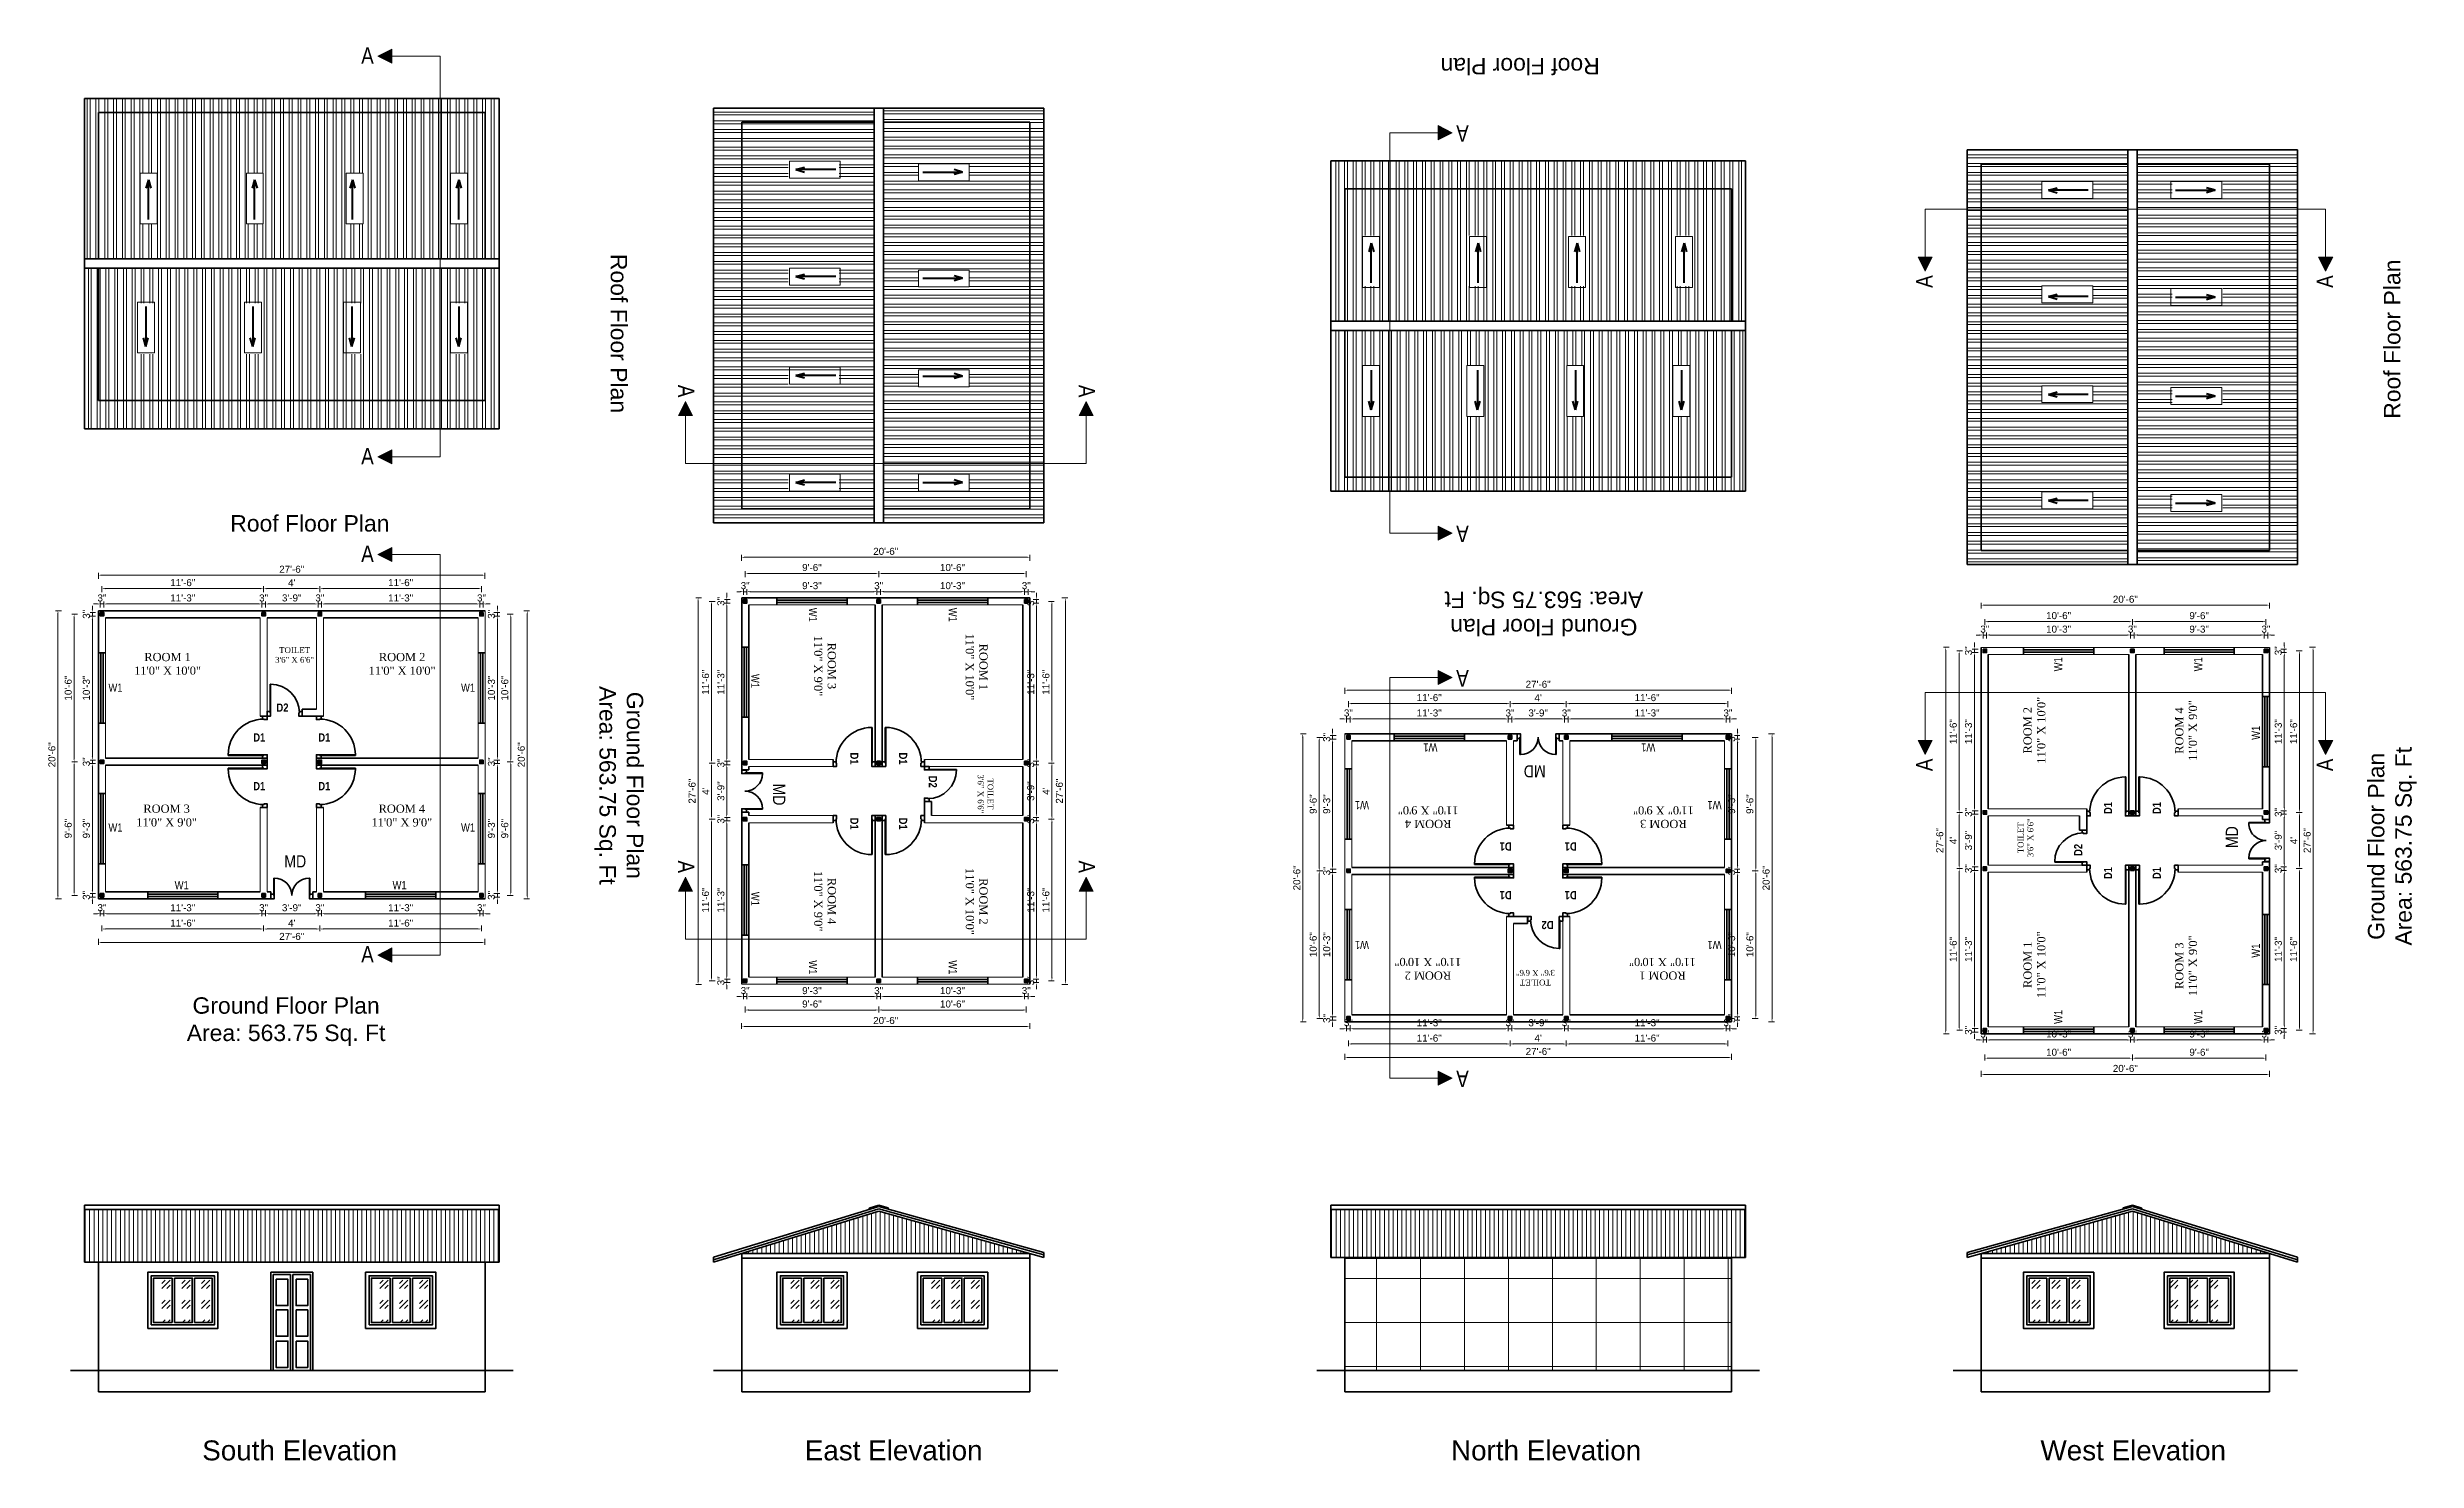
# Model space of a CAD drawing. Header units: inches. Extents: x 94889 to 364662, y -10661 to -3947.
# Drawn here: x 108028 to 110050, y -8293 to -7086 of the extents above; entities that cross this region are included whole.
import ezdxf

# ---------------------------------------------------------------- set-up
doc = ezdxf.new("R2010")
doc.units = ezdxf.units.IN
doc.header["$LTSCALE"] = 2
doc.header["$MEASUREMENT"] = 0
doc.header["$PDMODE"] = 34
doc.layers.get('0').update_dxf_attribs({"linetype": 'CONTINUOUS'})
doc.layers.get('DEFPOINTS').update_dxf_attribs({"color": 141, "linetype": 'CONTINUOUS'})
for name, color, linetype, lineweight in [('1', 7, 'CONTINUOUS', 13), ('DIM_LINE', 173, 'CONTINUOUS', 20), ('dimension', 160, 'CONTINUOUS', 15), ('door', 20, 'CONTINUOUS', 35), ('steps', 253, 'CONTINUOUS', 20), ('WALL - A', 1, 'CONTINUOUS', 40)]:
    doc.layers.add(name, color=color, linetype=linetype, lineweight=lineweight)
doc.styles.add('Lettring Text', font='arial.ttf')
doc.styles.get("Standard").update_dxf_attribs({"font": 'ARIALN.TTF'})
doc.dimstyles.new('Copy of Standard', dxfattribs={"dimtxt": 6, "dimasz": 2.875, "dimexe": 2, "dimexo": 4, "dimgap": 2, "dimtad": 1, "dimdec": 0, "dimrnd": 1, "dimzin": 0, "dimdsep": 46, "dimlunit": 4, "dimtxsty": 'Lettring Text', "dimcen": 0.1, "dimclrd": 7, "dimclre": 7, "dimclrt": 7, "dimazin": 0, "dimtfac": 0.645, "dimtdec": 0, "dimtmove": 1, "dimatfit": 0, "dimfxl": 3, "dimfxlon": 1, "dimtfillclr": 256, "dimtolj": 1, "dimtzin": 0, "dimlwd": -1, "dimlwe": -1, "dimarcsym": 2})
pattern_1 = [(90, (3601.682, 261.018), (-7.5, 0), []), (90, (3604.182, 263.518), (-7.5, 0), [])]
pattern_2 = [(360, (116269.227, 97319.6305), (1e-15, 7.5), []), (360, (116271.727, 97317.1305), (1e-15, 7.5), [])]
pattern_3 = [(45, (0, 0), (16.9705627, 0), [10, -14]), (45, (4.243, 0), (16.9705627, 0), [4, -20]), (45, (0, 4.243), (16.9705627, 0), [4, -20])]
pattern_4 = [(45, (120, 0), (16.9705627, 0), [10, -14]), (45, (124.243, 0), (16.9705627, 0), [4, -20]), (45, (120, 4.243), (16.9705627, 0), [4, -20])]
pattern_5 = [(45, (-351.103, 0), (16.9705627, 0), [10, -14]), (45, (-346.86, 0), (16.9705627, 0), [4, -20]), (45, (-351.103, 4.243), (16.9705627, 0), [4, -20])]
pattern_6 = [(45, (-537.103, 0), (16.9705627, 0), [10, -14]), (45, (-532.86, 0), (16.9705627, 0), [4, -20]), (45, (-537.103, 4.243), (16.9705627, 0), [4, -20])]
pattern_7 = [(270, (213935.089, -14855.772), (7.5, -9e-16), []), (270, (213932.589, -14858.272), (7.5, -9e-16), [])]
pattern_8 = [(180, (102275.904, -111985.396), (-2e-15, -7.5), []), (180, (102273.404, -111982.896), (-2e-15, -7.5), [])]
pattern_9 = [(45, (1058.242, 0), (16.9705627, 0), [10, -14]), (45, (1062.485, 0), (16.9705627, 0), [4, -20]), (45, (1058.242, 4.243), (16.9705627, 0), [4, -20])]
pattern_10 = [(45, (1178.242, 0), (16.9705627, 0), [10, -14]), (45, (1182.485, 0), (16.9705627, 0), [4, -20]), (45, (1178.242, 4.243), (16.9705627, 0), [4, -20])]

msp = doc.modelspace()

# ---------------------------------------------------------------- texts
at = {"color": 7, "linetype": 'ByBlock', "lineweight": 5}
for s, insert, char_height, width, attachment_point in [('A', (108295.62, -7086.15), 14, 26.5803, 1), ('A', (108295.62, -7428.15), 14, 26.5803, 1), ('{\\fArial CE|b0|i0|c0|p34;Roof\\fArial CE|b0|i0|c238|p34; Floor Plan}', (108251.76, -7492.65), 14, 235.547, 5), ('A', (108295.62, -7511.53), 14, 26.5803, 1), ('MD', (108229.95, -7775.89), 10.5, 46.3747, 1), ('A', (108295.62, -7853.53), 14, 26.5803, 1), ('{\\fArial CE|b0|i0|c238|p34;Ground Floor Plan\\PArea: \\fArial CE|b0|i0|c0|p34;563.75\\fArial CE|b0|i0|c238|p34; Sq. Ft}', (108231.48, -7918.04), 14, 235.547, 5), ('{\\fArial CE|b0|i0|c238|p34;\\P\\fArial CE|b0|i0|c0|p34;\\H2.8333x;South\\fArial CE|b0|i0|c238|p34; El\\fArial CE|b0|i0|c0|p34;e\\fArial CE|b0|i0|c238|p34;vation}', (108243.08, -8279.24), 6, 195.2975, 5), ('{\\fArial CE|b0|i0|c238|p34;\\P\\fArial CE|b0|i0|c0|p34;\\H2.8333x;East\\fArial CE|b0|i0|c238|p34; El\\fArial CE|b0|i0|c0|p34;e\\fArial CE|b0|i0|c238|p34;vation}', (108750.18, -8279.24), 6, 195.2975, 5), ('{\\fArial CE|b0|i0|c238|p34;\\P\\fArial CE|b0|i0|c0|p34;\\H2.8333x;North\\fArial CE|b0|i0|c238|p34; El\\fArial CE|b0|i0|c0|p34;e\\fArial CE|b0|i0|c238|p34;vation}', (109307.17, -8279.24), 6, 195.2975, 5), ('{\\fArial CE|b0|i0|c238|p34;\\P\\fArial CE|b0|i0|c0|p34;\\H2.8333x;West\\fArial CE|b0|i0|c238|p34; El\\fArial CE|b0|i0|c0|p34;e\\fArial CE|b0|i0|c238|p34;vation}', (109808.43, -8279.24), 6, 195.2975, 5)]:
    msp.add_mtext(s, dxfattribs=dict(at, insert=insert, char_height=char_height, width=width, attachment_point=attachment_point))
for s, insert, char_height, width, attachment_point, rotation in [('{\\fArial CE|b0|i0|c0|p34;Roof\\fArial CE|b0|i0|c238|p34; Floor Plan}', (109285.02, -7102.11), 14, 235.547, 5, 180), ('A', (109241.15, -7166.61), 14, 26.5803, 1, 180), ('{\\fArial CE|b0|i0|c0|p34;Roof\\fArial CE|b0|i0|c238|p34; Floor Plan}', (108515.56, -7330.44), 14, 235.547, 5, 270), ('A', (109623.07, -7291.46), 14, 26.5803, 1, 90), ('A', (109965.07, -7291.46), 14, 26.5803, 1, 90), ('{\\fArial CE|b0|i0|c0|p34;Roof\\fArial CE|b0|i0|c238|p34; Floor Plan}', (110029.57, -7335.32), 14, 235.547, 5, 90), ('A', (108580.06, -7374.31), 14, 26.5803, 1, 270), ('A', (108922.06, -7374.31), 14, 26.5803, 1, 270), ('A', (109241.15, -7508.61), 14, 26.5803, 1, 180), ('{\\fArial CE|b0|i0|c238|p34;Ground Floor Plan\\PArea: \\fArial CE|b0|i0|c0|p34;563.75\\fArial CE|b0|i0|c238|p34; Sq. Ft}', (109305.29, -7567.4), 14, 235.547, 5, 180), ('A', (109241.15, -7631.9), 14, 26.5803, 1, 180), ('{\\fArial CE|b0|i0|c238|p34;Ground Floor Plan\\PArea: \\fArial CE|b0|i0|c0|p34;563.75\\fArial CE|b0|i0|c238|p34; Sq. Ft}', (108515.56, -7716.29), 14, 235.547, 5, 270), ('{\\fArial CE|b0|i0|c238|p34;Ground Floor Plan\\PArea: \\fArial CE|b0|i0|c0|p34;563.75\\fArial CE|b0|i0|c238|p34; Sq. Ft}', (110029.57, -7768.3), 14, 235.547, 5, 90), ('MD', (109306.82, -7709.54), 10.5, 46.3747, 1, 180), ('A', (109623.07, -7704.15), 14, 26.5803, 1, 90), ('A', (109965.07, -7704.15), 14, 26.5803, 1, 90), ('MD', (108657.71, -7714.76), 10.5, 46.3747, 1, 270), ('MD', (109887.42, -7769.83), 10.5, 46.3747, 1, 90), ('A', (108580.06, -7780.44), 14, 26.5803, 1, 270), ('A', (108922.06, -7780.44), 14, 26.5803, 1, 270), ('A', (109241.15, -7973.9), 14, 26.5803, 1, 180)]:
    msp.add_mtext(s, dxfattribs=dict(at, insert=insert, char_height=char_height, width=width, attachment_point=attachment_point, rotation=rotation))
at = {"layer": 'steps', "color": 7, "ltscale": 0.3, "width": 55.268}
for s, insert, char_height, attachment_point, rotation in [('W1', (108684.78, -7570.64), 7, 2, 270), ('W1', (108804.24, -7570.64), 7, 2, 270), ('{\\fTimes New Roman|b0|i0|c0|p18;ROOM 3\\P11\'0" X 9\'0"}', (108700.92, -7614.3), 7, 2, 270), ('{\\fTimes New Roman|b0|i0|c0|p18;ROOM 1\\P11\'0" X 10\'0"}', (108830.41, -7615.13), 7, 2, 270), ('W1', (108635.57, -7627.2), 7, 2, 270), ('W1', (109740.89, -7612.93), 7, 2, 90), ('W1', (109860.35, -7612.93), 7, 2, 90), ('{\\fTimes New Roman|b0|i0|c0|p18;ROOM 2\\P11\'0" X 10\'0"}', (109714.72, -7669.22), 7, 2, 90), ('{\\fTimes New Roman|b0|i0|c0|p18;ROOM 4\\P11\'0" X 9\'0"}', (109844.21, -7669.47), 7, 2, 90), ('W1', (109909.56, -7671.39), 7, 2, 90), ('W1', (109208.38, -7687.4), 7, 2, 180), ('W1', (109394.38, -7687.4), 7, 2, 180), ('{\\fTechnic|b1|i0|c2|p2;D1}', (108713.14, -7693.37), 7, 8, 270), ('{\\fTechnic|b1|i0|c2|p2;D1}', (108761.74, -7693.37), 7, 2, 270), ('{\\fTechnic|b1|i0|c2|p2;D2}', (108787.2, -7713.21), 7, 2, 270), ('{\\fTimes New Roman|b0|i0|c0|p18;TOILET\\P3\'6" X 6\'6"}', (108835.35, -7723.55), 5, 2, 270), ('{\\fTechnic|b1|i0|c2|p2;D1}', (108713.14, -7748.94), 7, 8, 270), ('{\\fTechnic|b1|i0|c2|p2;D1}', (108761.74, -7748.94), 7, 2, 270), ('W1', (109149.92, -7736.61), 7, 2, 180), ('{\\fTimes New Roman|b0|i0|c0|p18;ROOM 4\\P11\'0" X 9\'0"}', (109206.46, -7752.76), 7, 2, 180), ('{\\fTimes New Roman|b0|i0|c0|p18;ROOM 3\\P11\'0" X 9\'0"}', (109407.28, -7752.76), 7, 2, 180), ('W1', (109450.94, -7736.61), 7, 2, 180), ('{\\fTimes New Roman|b0|i0|c0|p18;TOILET\\P3\'6" X 6\'6"}', (109709.78, -7761.04), 5, 2, 90), ('{\\fTechnic|b1|i0|c2|p2;D1}', (109783.39, -7735.65), 7, 2, 90), ('{\\fTechnic|b1|i0|c2|p2;D1}', (109831.99, -7735.65), 7, 8, 90), ('{\\fTechnic|b1|i0|c2|p2;D1}', (109272.65, -7764.98), 7, 8, 180), ('{\\fTechnic|b1|i0|c2|p2;D1}', (109328.21, -7764.98), 7, 8, 180), ('{\\fTechnic|b1|i0|c2|p2;D2}', (109757.93, -7771.38), 7, 2, 90), ('{\\fTechnic|b1|i0|c2|p2;D1}', (109783.39, -7791.22), 7, 2, 90), ('{\\fTechnic|b1|i0|c2|p2;D1}', (109831.99, -7791.22), 7, 8, 90), ('W1', (108635.57, -7813.2), 7, 2, 270), ('{\\fTimes New Roman|b0|i0|c0|p18;ROOM 4\\P11\'0" X 9\'0"}', (108700.92, -7815.12), 7, 2, 270), ('{\\fTimes New Roman|b0|i0|c0|p18;ROOM 2\\P11\'0" X 10\'0"}', (108830.41, -7815.37), 7, 2, 270), ('{\\fTechnic|b1|i0|c2|p2;D1}', (109272.65, -7813.58), 7, 2, 180), ('{\\fTechnic|b1|i0|c2|p2;D1}', (109328.21, -7813.58), 7, 2, 180), ('{\\fTechnic|b1|i0|c2|p2;D2}', (109308.37, -7839.03), 7, 2, 180), ('{\\fTimes New Roman|b0|i0|c0|p18;ROOM 1\\P11\'0" X 10\'0"}', (109714.72, -7869.46), 7, 2, 90), ('{\\fTimes New Roman|b0|i0|c0|p18;ROOM 3\\P11\'0" X 9\'0"}', (109844.21, -7870.29), 7, 2, 90), ('W1', (108684.78, -7871.66), 7, 2, 270), ('W1', (108804.24, -7871.66), 7, 2, 270), ('W1', (109149.92, -7856.07), 7, 2, 180), ('{\\fTimes New Roman|b0|i0|c0|p18;ROOM 2\\P11\'0" X 10\'0"}', (109206.22, -7882.25), 7, 2, 180), ('{\\fTimes New Roman|b0|i0|c0|p18;ROOM 1\\P11\'0" X 10\'0"}', (109406.46, -7882.25), 7, 2, 180), ('W1', (109450.94, -7856.07), 7, 2, 180), ('W1', (109909.56, -7857.39), 7, 2, 90), ('{\\fTimes New Roman|b0|i0|c0|p18;TOILET\\P3\'6" X 6\'6"}', (109298.03, -7887.18), 5, 2, 180), ('W1', (109740.89, -7913.95), 7, 2, 90), ('W1', (109860.35, -7913.95), 7, 2, 90)]:
    msp.add_mtext(s, dxfattribs=dict(at, insert=insert, char_height=char_height, attachment_point=attachment_point, rotation=rotation))
for s, insert, char_height, attachment_point in [('{\\fTimes New Roman|b0|i0|c0|p18;ROOM 1\\P11\'0" X 10\'0"}', (108130.31, -7603.19), 7, 2), ('{\\fTimes New Roman|b0|i0|c0|p18;TOILET\\P3\'6" X 6\'6"}', (108238.74, -7598.25), 5, 2), ('{\\fTimes New Roman|b0|i0|c0|p18;ROOM 2\\P11\'0" X 10\'0"}', (108330.55, -7603.19), 7, 2), ('W1', (108085.83, -7629.36), 7, 2), ('W1', (108386.85, -7629.36), 7, 2), ('{\\fTechnic|b1|i0|c2|p2;D2}', (108228.4, -7646.4), 7, 2), ('{\\fTechnic|b1|i0|c2|p2;D1}', (108208.56, -7671.85), 7, 2), ('{\\fTechnic|b1|i0|c2|p2;D1}', (108264.12, -7671.85), 7, 2), ('{\\fTechnic|b1|i0|c2|p2;D1}', (108208.56, -7720.45), 7, 8), ('{\\fTechnic|b1|i0|c2|p2;D1}', (108264.12, -7720.45), 7, 8), ('{\\fTimes New Roman|b0|i0|c0|p18;ROOM 3\\P11\'0" X 9\'0"}', (108129.49, -7732.68), 7, 2), ('{\\fTimes New Roman|b0|i0|c0|p18;ROOM 4\\P11\'0" X 9\'0"}', (108330.31, -7732.68), 7, 2), ('W1', (108085.83, -7748.82), 7, 2), ('W1', (108386.85, -7748.82), 7, 2), ('W1', (108142.39, -7798.03), 7, 2), ('W1', (108328.39, -7798.03), 7, 2)]:
    msp.add_mtext(s, dxfattribs=dict(at, insert=insert, char_height=char_height, attachment_point=attachment_point))

# ---------------------------------------------------------------- blocks, each defined once
blk = doc.blocks.new("3' DOOR")
at = {"layer": 'door', "ltscale": 0.5}
for p, q in [((104173.4, -7685.2), (104173.4, -7670.2)), ((104173.4, -7670.2), (104173.9, -7670.2)), ((104173.4, -7683.9), (104173.4, -7685.2)), ((104173.9, -7685.2), (104173.4, -7685.2)), ((104173.9, -7685.2), (104173.9, -7670.2)), ((104203.9, -7685.2), (104203.9, -7670.2)), ((104203.9, -7670.2), (104204.4, -7670.2)), ((104204.4, -7685.2), (104203.9, -7685.2)), ((104204.4, -7685.2), (104204.4, -7670.2)), ((104204.4, -7683.9), (104204.4, -7685.2))]:
    blk.add_line(p, q, dxfattribs=at)
for points in [[(104173.4, -7683.9), (104170.9, -7683.9), (104170.9, -7687.9), (104173.9, -7687.9), (104173.9, -7685.2)], [(104203.9, -7685.2), (104203.9, -7687.9), (104206.9, -7687.9), (104206.9, -7683.9), (104204.4, -7683.9)]]:
    blk.add_lwpolyline(points, dxfattribs=at)
for centre, start, end in [((104173.9, -7685.2), 0, 90), ((104203.9, -7685.2), 90, 180)]:
    blk.add_arc(centre, 15, start, end, dxfattribs=at)
blk = doc.blocks.new("2.5' DOOR")
at = {"layer": 'door', "ltscale": 0.5}
for p, q in [((104171.4, -7702.8), (104171.4, -7678.3)), ((104171.9, -7678.3), (104171.4, -7678.3)), ((104171.9, -7702.8), (104171.9, -7678.3)), ((104171.4, -7701.6), (104171.4, -7702.8)), ((104171.9, -7702.8), (104171.4, -7702.8))]:
    blk.add_line(p, q, dxfattribs=at)
for points in [[(104171.4, -7701.6), (104168.9, -7701.6), (104168.9, -7705.6), (104171.9, -7705.6), (104171.9, -7702.8)], [(104196.4, -7701.6), (104196.4, -7702.8), (104195.9, -7702.8), (104195.9, -7705.6), (104198.9, -7705.6), (104198.9, -7701.6), (104196.4, -7701.6)]]:
    blk.add_lwpolyline(points, dxfattribs=at)
blk.add_arc((104171.9, -7702.8), 24.5, 0, 90, dxfattribs=at)
blk = doc.blocks.new("3' SINGLE DOOR")
at = {"layer": 'door', "ltscale": 0.5}
for p, q in [((104171.4, -7702.8), (104171.4, -7672.3)), ((104171.9, -7672.3), (104171.4, -7672.3)), ((104171.9, -7702.8), (104171.9, -7672.3)), ((104171.4, -7701.6), (104171.4, -7702.8)), ((104171.9, -7702.8), (104171.4, -7702.8))]:
    blk.add_line(p, q, dxfattribs=at)
for points in [[(104171.4, -7701.6), (104168.9, -7701.6), (104168.9, -7705.6), (104171.9, -7705.6), (104171.9, -7702.8)], [(104202.4, -7701.6), (104202.4, -7702.8), (104201.9, -7702.8), (104201.9, -7705.6), (104204.9, -7705.6), (104204.9, -7701.6), (104202.4, -7701.6)]]:
    blk.add_lwpolyline(points, dxfattribs=at)
blk.add_arc((104171.9, -7702.8), 30.5, 0, 90, dxfattribs=at)
blk = doc.blocks.new('*D699')
at = {"layer": 'DEFPOINTS', "color": 0, "ltscale": 0.3, "transparency": 16777216}
for p in [(108075.8, -7561.4), (108072.8, -7568.7), (108075.8, -7568.7)]:
    blk.add_point(p, dxfattribs=at)
at = {"layer": 'steps', "color": 7, "ltscale": 0.3, "transparency": 16777216}
for p, q in [((108070, -7561.4), (108067.1, -7561.4)), ((108072.8, -7564.4), (108072.8, -7559.4)), ((108072.8, -7561.4), (108075.8, -7561.4)), ((108075.8, -7564.4), (108075.8, -7559.4)), ((108078.7, -7561.4), (108081.6, -7561.4))]:
    blk.add_line(p, q, dxfattribs=at)
for points in [[(108070, -7560.9), (108070, -7561.8), (108072.8, -7561.4)], [(108078.7, -7560.9), (108078.7, -7561.8), (108075.8, -7561.4)]]:
    blk.add_solid(points, dxfattribs=at)
at = {"layer": 'steps', "color": 7, "ltscale": 0.3, "transparency": 16777216, "insert": (108074.3, -7556.3), "char_height": 6, "attachment_point": 5, "style": 'Lettring Text'}
blk.add_mtext('\\A1;3"', dxfattribs=at)
blk = doc.blocks.new('*D700')
at = {"layer": 'DEFPOINTS', "color": 0, "ltscale": 0.5, "transparency": 16777216}
for p in [(108210.8, -7561.4), (108075.8, -7568.7), (108210.8, -7568.7)]:
    blk.add_point(p, dxfattribs=at)
at = {"layer": 'steps', "color": 7, "ltscale": 0.5, "transparency": 16777216}
for p, q in [((108075.8, -7564.4), (108075.8, -7559.4)), ((108078.7, -7561.4), (108208, -7561.4)), ((108210.8, -7564.4), (108210.8, -7559.4))]:
    blk.add_line(p, q, dxfattribs=at)
for points in [[(108078.7, -7560.9), (108078.7, -7561.8), (108075.8, -7561.4)], [(108208, -7560.9), (108208, -7561.8), (108210.8, -7561.4)]]:
    blk.add_solid(points, dxfattribs=at)
at = {"layer": 'steps', "color": 7, "ltscale": 0.5, "transparency": 16777216, "insert": (108143.3, -7556.3), "char_height": 6, "attachment_point": 5, "style": 'Lettring Text'}
blk.add_mtext('\\A1;11\'-3"', dxfattribs=at)
blk = doc.blocks.new('*D701')
at = {"layer": 'DEFPOINTS', "color": 0, "ltscale": 0.5, "transparency": 16777216}
for p in [(108213.8, -7561.4), (108210.8, -7568.7), (108213.8, -7568.7)]:
    blk.add_point(p, dxfattribs=at)
at = {"layer": 'steps', "color": 7, "ltscale": 0.5, "transparency": 16777216}
for p, q in [((108208, -7561.4), (108205.1, -7561.4)), ((108210.8, -7564.4), (108210.8, -7559.4)), ((108210.8, -7561.4), (108213.8, -7561.4)), ((108213.8, -7564.4), (108213.8, -7559.4)), ((108216.7, -7561.4), (108219.6, -7561.4))]:
    blk.add_line(p, q, dxfattribs=at)
for points in [[(108208, -7560.9), (108208, -7561.8), (108210.8, -7561.4)], [(108216.7, -7560.9), (108216.7, -7561.8), (108213.8, -7561.4)]]:
    blk.add_solid(points, dxfattribs=at)
at = {"layer": 'steps', "color": 7, "ltscale": 0.5, "transparency": 16777216, "insert": (108212.3, -7556.3), "char_height": 6, "attachment_point": 5, "style": 'Lettring Text'}
blk.add_mtext('\\A1;3"', dxfattribs=at)
blk = doc.blocks.new('*D702')
at = {"layer": 'DEFPOINTS', "color": 0, "ltscale": 0.5, "transparency": 16777216}
for p in [(108258.8, -7561.4), (108213.8, -7568.7), (108258.8, -7568.7)]:
    blk.add_point(p, dxfattribs=at)
at = {"layer": 'steps', "color": 7, "ltscale": 0.5, "transparency": 16777216}
for p, q in [((108213.8, -7564.4), (108213.8, -7559.4)), ((108216.7, -7561.4), (108256, -7561.4)), ((108258.8, -7564.4), (108258.8, -7559.4))]:
    blk.add_line(p, q, dxfattribs=at)
for points in [[(108216.7, -7560.9), (108216.7, -7561.8), (108213.8, -7561.4)], [(108256, -7560.9), (108256, -7561.8), (108258.8, -7561.4)]]:
    blk.add_solid(points, dxfattribs=at)
at = {"layer": 'steps', "color": 7, "ltscale": 0.5, "transparency": 16777216, "insert": (108236.3, -7556.3), "char_height": 6, "attachment_point": 5, "style": 'Lettring Text'}
blk.add_mtext('\\A1;3\'-9"', dxfattribs=at)
blk = doc.blocks.new('*D703')
at = {"layer": 'DEFPOINTS', "color": 0, "ltscale": 0.5, "transparency": 16777216}
for p in [(108261.8, -7561.4), (108258.8, -7568.7), (108261.8, -7568.7)]:
    blk.add_point(p, dxfattribs=at)
at = {"layer": 'steps', "color": 7, "ltscale": 0.5, "transparency": 16777216}
for p, q in [((108256, -7561.4), (108253.1, -7561.4)), ((108258.8, -7564.4), (108258.8, -7559.4)), ((108258.8, -7561.4), (108261.8, -7561.4)), ((108261.8, -7564.4), (108261.8, -7559.4)), ((108264.7, -7561.4), (108267.6, -7561.4))]:
    blk.add_line(p, q, dxfattribs=at)
for points in [[(108256, -7560.9), (108256, -7561.8), (108258.8, -7561.4)], [(108264.7, -7560.9), (108264.7, -7561.8), (108261.8, -7561.4)]]:
    blk.add_solid(points, dxfattribs=at)
at = {"layer": 'steps', "color": 7, "ltscale": 0.5, "transparency": 16777216, "insert": (108260.3, -7556.3), "char_height": 6, "attachment_point": 5, "style": 'Lettring Text'}
blk.add_mtext('\\A1;3"', dxfattribs=at)
blk = doc.blocks.new('*D704')
at = {"layer": 'DEFPOINTS', "color": 0, "ltscale": 0.5, "transparency": 16777216}
for p in [(108396.8, -7561.4), (108261.8, -7568.7), (108396.8, -7568.7)]:
    blk.add_point(p, dxfattribs=at)
at = {"layer": 'steps', "color": 7, "ltscale": 0.5, "transparency": 16777216}
for p, q in [((108261.8, -7564.4), (108261.8, -7559.4)), ((108264.7, -7561.4), (108394, -7561.4)), ((108396.8, -7564.4), (108396.8, -7559.4))]:
    blk.add_line(p, q, dxfattribs=at)
for points in [[(108264.7, -7560.9), (108264.7, -7561.8), (108261.8, -7561.4)], [(108394, -7560.9), (108394, -7561.8), (108396.8, -7561.4)]]:
    blk.add_solid(points, dxfattribs=at)
at = {"layer": 'steps', "color": 7, "ltscale": 0.5, "transparency": 16777216, "insert": (108329.3, -7556.3), "char_height": 6, "attachment_point": 5, "style": 'Lettring Text'}
blk.add_mtext('\\A1;11\'-3"', dxfattribs=at)
blk = doc.blocks.new('*D705')
at = {"layer": 'DEFPOINTS', "color": 0, "ltscale": 0.5, "transparency": 16777216}
for p in [(108399.8, -7561.4), (108396.8, -7568.7), (108399.8, -7568.7)]:
    blk.add_point(p, dxfattribs=at)
at = {"layer": 'steps', "color": 7, "ltscale": 0.5, "transparency": 16777216}
for p, q in [((108394, -7561.4), (108391.1, -7561.4)), ((108396.8, -7564.4), (108396.8, -7559.4)), ((108396.8, -7561.4), (108399.8, -7561.4)), ((108399.8, -7564.4), (108399.8, -7559.4)), ((108402.7, -7561.4), (108405.6, -7561.4))]:
    blk.add_line(p, q, dxfattribs=at)
for points in [[(108394, -7560.9), (108394, -7561.8), (108396.8, -7561.4)], [(108402.7, -7560.9), (108402.7, -7561.8), (108399.8, -7561.4)]]:
    blk.add_solid(points, dxfattribs=at)
at = {"layer": 'steps', "color": 7, "ltscale": 0.5, "transparency": 16777216, "insert": (108398.3, -7556.3), "char_height": 6, "attachment_point": 5, "style": 'Lettring Text'}
blk.add_mtext('\\A1;3"', dxfattribs=at)
blk = doc.blocks.new('*D706')
at = {"layer": 'DEFPOINTS', "color": 0, "ltscale": 0.5, "transparency": 16777216}
for p in [(108212.3, -7548.3), (108074.3, -7570.2), (108212.3, -7570.2)]:
    blk.add_point(p, dxfattribs=at)
at = {"layer": 'steps', "color": 7, "ltscale": 0.5, "transparency": 16777216}
for p, q in [((108074.3, -7551.3), (108074.3, -7546.3)), ((108077.2, -7548.3), (108209.5, -7548.3)), ((108212.3, -7551.3), (108212.3, -7546.3))]:
    blk.add_line(p, q, dxfattribs=at)
for points in [[(108077.2, -7547.8), (108077.2, -7548.8), (108074.3, -7548.3)], [(108209.5, -7547.8), (108209.5, -7548.8), (108212.3, -7548.3)]]:
    blk.add_solid(points, dxfattribs=at)
at = {"layer": 'steps', "color": 7, "ltscale": 0.5, "transparency": 16777216, "insert": (108143.3, -7543.2), "char_height": 6, "attachment_point": 5, "style": 'Lettring Text'}
blk.add_mtext('\\A1;11\'-6"', dxfattribs=at)
blk = doc.blocks.new('*D715')
at = {"layer": 'DEFPOINTS', "color": 0, "ltscale": 0.5, "transparency": 16777216}
for p in [(108260.3, -7548.3), (108212.3, -7570.2), (108260.3, -7570.2)]:
    blk.add_point(p, dxfattribs=at)
at = {"layer": 'steps', "color": 7, "ltscale": 0.5, "transparency": 16777216}
for p, q in [((108212.3, -7551.3), (108212.3, -7546.3)), ((108215.2, -7548.3), (108257.5, -7548.3)), ((108260.3, -7551.3), (108260.3, -7546.3))]:
    blk.add_line(p, q, dxfattribs=at)
for points in [[(108215.2, -7547.8), (108215.2, -7548.8), (108212.3, -7548.3)], [(108257.5, -7547.8), (108257.5, -7548.8), (108260.3, -7548.3)]]:
    blk.add_solid(points, dxfattribs=at)
at = {"layer": 'steps', "color": 7, "ltscale": 0.5, "transparency": 16777216, "insert": (108236.3, -7543.3), "char_height": 6, "attachment_point": 5, "style": 'Lettring Text'}
blk.add_mtext("\\A1;4'", dxfattribs=at)
blk = doc.blocks.new('*D716')
at = {"layer": 'DEFPOINTS', "color": 0, "ltscale": 0.5, "transparency": 16777216}
for p in [(108398.3, -7548.3), (108260.3, -7570.2), (108398.3, -7570.2)]:
    blk.add_point(p, dxfattribs=at)
at = {"layer": 'steps', "color": 7, "ltscale": 0.5, "transparency": 16777216}
for p, q in [((108260.3, -7551.3), (108260.3, -7546.3)), ((108263.2, -7548.3), (108395.5, -7548.3)), ((108398.3, -7551.3), (108398.3, -7546.3))]:
    blk.add_line(p, q, dxfattribs=at)
for points in [[(108263.2, -7547.8), (108263.2, -7548.8), (108260.3, -7548.3)], [(108395.5, -7547.8), (108395.5, -7548.8), (108398.3, -7548.3)]]:
    blk.add_solid(points, dxfattribs=at)
at = {"layer": 'steps', "color": 7, "ltscale": 0.5, "transparency": 16777216, "insert": (108329.3, -7543.2), "char_height": 6, "attachment_point": 5, "style": 'Lettring Text'}
blk.add_mtext('\\A1;11\'-6"', dxfattribs=at)
blk = doc.blocks.new('*D717')
at = {"layer": 'DEFPOINTS', "color": 0, "ltscale": 0.5, "transparency": 16777216}
for p in [(108401.3, -7536.8), (108071.3, -7567.2), (108401.3, -7567.2)]:
    blk.add_point(p, dxfattribs=at)
at = {"layer": 'steps', "color": 7, "ltscale": 0.5, "transparency": 16777216}
for p, q in [((108071.3, -7539.8), (108071.3, -7534.8)), ((108074.2, -7536.8), (108398.5, -7536.8)), ((108401.3, -7539.8), (108401.3, -7534.8))]:
    blk.add_line(p, q, dxfattribs=at)
for points in [[(108074.2, -7536.3), (108074.2, -7537.3), (108071.3, -7536.8)], [(108398.5, -7536.3), (108398.5, -7537.3), (108401.3, -7536.8)]]:
    blk.add_solid(points, dxfattribs=at)
at = {"layer": 'steps', "color": 7, "ltscale": 0.5, "transparency": 16777216, "insert": (108236.3, -7531.8), "char_height": 6, "attachment_point": 5, "style": 'Lettring Text'}
blk.add_mtext('\\A1;27\'-6"', dxfattribs=at)
blk = doc.blocks.new('*D718')
at = {"layer": 'DEFPOINTS', "color": 0, "ltscale": 0.3, "transparency": 16777216}
for p in [(108072.8, -7811.7), (108075.8, -7811.7), (108075.8, -7825.9)]:
    blk.add_point(p, dxfattribs=at)
at = {"layer": 'steps', "color": 7, "ltscale": 0.3, "transparency": 16777216}
for p, q in [((108070, -7825.9), (108067.1, -7825.9)), ((108072.8, -7822.9), (108072.8, -7827.9)), ((108072.8, -7825.9), (108075.8, -7825.9)), ((108075.8, -7822.9), (108075.8, -7827.9)), ((108078.7, -7825.9), (108081.6, -7825.9))]:
    blk.add_line(p, q, dxfattribs=at)
for points in [[(108070, -7825.4), (108070, -7826.4), (108072.8, -7825.9)], [(108078.7, -7825.4), (108078.7, -7826.4), (108075.8, -7825.9)]]:
    blk.add_solid(points, dxfattribs=at)
at = {"layer": 'steps', "color": 7, "ltscale": 0.3, "transparency": 16777216, "insert": (108074.3, -7820.8), "char_height": 6, "attachment_point": 5, "style": 'Lettring Text'}
blk.add_mtext('\\A1;3"', dxfattribs=at)
blk = doc.blocks.new('*D719')
at = {"layer": 'DEFPOINTS', "color": 0, "ltscale": 0.5, "transparency": 16777216}
for p in [(108075.8, -7811.7), (108210.8, -7811.7), (108210.8, -7825.9)]:
    blk.add_point(p, dxfattribs=at)
at = {"layer": 'steps', "color": 7, "ltscale": 0.5, "transparency": 16777216}
for p, q in [((108075.8, -7822.9), (108075.8, -7827.9)), ((108078.7, -7825.9), (108208, -7825.9)), ((108210.8, -7822.9), (108210.8, -7827.9))]:
    blk.add_line(p, q, dxfattribs=at)
for points in [[(108078.7, -7825.4), (108078.7, -7826.4), (108075.8, -7825.9)], [(108208, -7825.4), (108208, -7826.4), (108210.8, -7825.9)]]:
    blk.add_solid(points, dxfattribs=at)
at = {"layer": 'steps', "color": 7, "ltscale": 0.5, "transparency": 16777216, "insert": (108143.3, -7820.8), "char_height": 6, "attachment_point": 5, "style": 'Lettring Text'}
blk.add_mtext('\\A1;11\'-3"', dxfattribs=at)
blk = doc.blocks.new('*D720')
at = {"layer": 'DEFPOINTS', "color": 0, "ltscale": 0.5, "transparency": 16777216}
for p in [(108210.8, -7811.7), (108213.8, -7811.7), (108213.8, -7825.9)]:
    blk.add_point(p, dxfattribs=at)
at = {"layer": 'steps', "color": 7, "ltscale": 0.5, "transparency": 16777216}
for p, q in [((108208, -7825.9), (108205.1, -7825.9)), ((108210.8, -7822.9), (108210.8, -7827.9)), ((108210.8, -7825.9), (108213.8, -7825.9)), ((108213.8, -7822.9), (108213.8, -7827.9)), ((108216.7, -7825.9), (108219.6, -7825.9))]:
    blk.add_line(p, q, dxfattribs=at)
for points in [[(108208, -7825.4), (108208, -7826.4), (108210.8, -7825.9)], [(108216.7, -7825.4), (108216.7, -7826.4), (108213.8, -7825.9)]]:
    blk.add_solid(points, dxfattribs=at)
at = {"layer": 'steps', "color": 7, "ltscale": 0.5, "transparency": 16777216, "insert": (108212.3, -7820.8), "char_height": 6, "attachment_point": 5, "style": 'Lettring Text'}
blk.add_mtext('\\A1;3"', dxfattribs=at)
blk = doc.blocks.new('*D721')
at = {"layer": 'DEFPOINTS', "color": 0, "ltscale": 0.5, "transparency": 16777216}
for p in [(108213.8, -7811.7), (108258.8, -7811.7), (108258.8, -7825.9)]:
    blk.add_point(p, dxfattribs=at)
at = {"layer": 'steps', "color": 7, "ltscale": 0.5, "transparency": 16777216}
for p, q in [((108213.8, -7822.9), (108213.8, -7827.9)), ((108216.7, -7825.9), (108256, -7825.9)), ((108258.8, -7822.9), (108258.8, -7827.9))]:
    blk.add_line(p, q, dxfattribs=at)
for points in [[(108216.7, -7825.4), (108216.7, -7826.4), (108213.8, -7825.9)], [(108256, -7825.4), (108256, -7826.4), (108258.8, -7825.9)]]:
    blk.add_solid(points, dxfattribs=at)
at = {"layer": 'steps', "color": 7, "ltscale": 0.5, "transparency": 16777216, "insert": (108236.3, -7820.8), "char_height": 6, "attachment_point": 5, "style": 'Lettring Text'}
blk.add_mtext('\\A1;3\'-9"', dxfattribs=at)
blk = doc.blocks.new('*D722')
at = {"layer": 'DEFPOINTS', "color": 0, "ltscale": 0.5, "transparency": 16777216}
for p in [(108258.8, -7811.7), (108261.8, -7811.7), (108261.8, -7825.9)]:
    blk.add_point(p, dxfattribs=at)
at = {"layer": 'steps', "color": 7, "ltscale": 0.5, "transparency": 16777216}
for p, q in [((108256, -7825.9), (108253.1, -7825.9)), ((108258.8, -7822.9), (108258.8, -7827.9)), ((108258.8, -7825.9), (108261.8, -7825.9)), ((108261.8, -7822.9), (108261.8, -7827.9)), ((108264.7, -7825.9), (108267.6, -7825.9))]:
    blk.add_line(p, q, dxfattribs=at)
for points in [[(108256, -7825.4), (108256, -7826.4), (108258.8, -7825.9)], [(108264.7, -7825.4), (108264.7, -7826.4), (108261.8, -7825.9)]]:
    blk.add_solid(points, dxfattribs=at)
at = {"layer": 'steps', "color": 7, "ltscale": 0.5, "transparency": 16777216, "insert": (108260.3, -7820.8), "char_height": 6, "attachment_point": 5, "style": 'Lettring Text'}
blk.add_mtext('\\A1;3"', dxfattribs=at)
blk = doc.blocks.new('*D723')
at = {"layer": 'DEFPOINTS', "color": 0, "ltscale": 0.5, "transparency": 16777216}
for p in [(108261.8, -7811.7), (108396.8, -7811.7), (108396.8, -7825.9)]:
    blk.add_point(p, dxfattribs=at)
at = {"layer": 'steps', "color": 7, "ltscale": 0.5, "transparency": 16777216}
for p, q in [((108261.8, -7822.9), (108261.8, -7827.9)), ((108264.7, -7825.9), (108394, -7825.9)), ((108396.8, -7822.9), (108396.8, -7827.9))]:
    blk.add_line(p, q, dxfattribs=at)
for points in [[(108264.7, -7825.4), (108264.7, -7826.4), (108261.8, -7825.9)], [(108394, -7825.4), (108394, -7826.4), (108396.8, -7825.9)]]:
    blk.add_solid(points, dxfattribs=at)
at = {"layer": 'steps', "color": 7, "ltscale": 0.5, "transparency": 16777216, "insert": (108329.3, -7820.8), "char_height": 6, "attachment_point": 5, "style": 'Lettring Text'}
blk.add_mtext('\\A1;11\'-3"', dxfattribs=at)
blk = doc.blocks.new('*D724')
at = {"layer": 'DEFPOINTS', "color": 0, "ltscale": 0.5, "transparency": 16777216}
for p in [(108396.8, -7811.7), (108399.8, -7811.7), (108399.8, -7825.9)]:
    blk.add_point(p, dxfattribs=at)
at = {"layer": 'steps', "color": 7, "ltscale": 0.5, "transparency": 16777216}
for p, q in [((108394, -7825.9), (108391.1, -7825.9)), ((108396.8, -7822.9), (108396.8, -7827.9)), ((108396.8, -7825.9), (108399.8, -7825.9)), ((108399.8, -7822.9), (108399.8, -7827.9)), ((108402.7, -7825.9), (108405.6, -7825.9))]:
    blk.add_line(p, q, dxfattribs=at)
for points in [[(108394, -7825.4), (108394, -7826.4), (108396.8, -7825.9)], [(108402.7, -7825.4), (108402.7, -7826.4), (108399.8, -7825.9)]]:
    blk.add_solid(points, dxfattribs=at)
at = {"layer": 'steps', "color": 7, "ltscale": 0.5, "transparency": 16777216, "insert": (108398.3, -7820.8), "char_height": 6, "attachment_point": 5, "style": 'Lettring Text'}
blk.add_mtext('\\A1;3"', dxfattribs=at)
blk = doc.blocks.new('*D725')
at = {"layer": 'DEFPOINTS', "color": 0, "ltscale": 0.5, "transparency": 16777216}
for p in [(108074.3, -7810.2), (108212.3, -7810.2), (108212.3, -7838.9)]:
    blk.add_point(p, dxfattribs=at)
at = {"layer": 'steps', "color": 7, "ltscale": 0.5, "transparency": 16777216}
for p, q in [((108074.3, -7835.9), (108074.3, -7840.9)), ((108077.2, -7838.9), (108209.5, -7838.9)), ((108212.3, -7835.9), (108212.3, -7840.9))]:
    blk.add_line(p, q, dxfattribs=at)
for points in [[(108077.2, -7838.5), (108077.2, -7839.4), (108074.3, -7838.9)], [(108209.5, -7838.5), (108209.5, -7839.4), (108212.3, -7838.9)]]:
    blk.add_solid(points, dxfattribs=at)
at = {"layer": 'steps', "color": 7, "ltscale": 0.5, "transparency": 16777216, "insert": (108143.3, -7833.9), "char_height": 6, "attachment_point": 5, "style": 'Lettring Text'}
blk.add_mtext('\\A1;11\'-6"', dxfattribs=at)
blk = doc.blocks.new('*D726')
at = {"layer": 'DEFPOINTS', "color": 0, "ltscale": 0.5, "transparency": 16777216}
for p in [(108212.3, -7810.2), (108260.3, -7810.2), (108260.3, -7838.9)]:
    blk.add_point(p, dxfattribs=at)
at = {"layer": 'steps', "color": 7, "ltscale": 0.5, "transparency": 16777216}
for p, q in [((108212.3, -7835.9), (108212.3, -7840.9)), ((108215.2, -7838.9), (108257.5, -7838.9)), ((108260.3, -7835.9), (108260.3, -7840.9))]:
    blk.add_line(p, q, dxfattribs=at)
for points in [[(108215.2, -7838.5), (108215.2, -7839.4), (108212.3, -7838.9)], [(108257.5, -7838.5), (108257.5, -7839.4), (108260.3, -7838.9)]]:
    blk.add_solid(points, dxfattribs=at)
at = {"layer": 'steps', "color": 7, "ltscale": 0.5, "transparency": 16777216, "insert": (108236.3, -7833.9), "char_height": 6, "attachment_point": 5, "style": 'Lettring Text'}
blk.add_mtext("\\A1;4'", dxfattribs=at)
blk = doc.blocks.new('*D727')
at = {"layer": 'DEFPOINTS', "color": 0, "ltscale": 0.5, "transparency": 16777216}
for p in [(108260.3, -7810.2), (108398.3, -7810.2), (108398.3, -7838.9)]:
    blk.add_point(p, dxfattribs=at)
at = {"layer": 'steps', "color": 7, "ltscale": 0.5, "transparency": 16777216}
for p, q in [((108260.3, -7835.9), (108260.3, -7840.9)), ((108263.2, -7838.9), (108395.5, -7838.9)), ((108398.3, -7835.9), (108398.3, -7840.9))]:
    blk.add_line(p, q, dxfattribs=at)
for points in [[(108263.2, -7838.5), (108263.2, -7839.4), (108260.3, -7838.9)], [(108395.5, -7838.5), (108395.5, -7839.4), (108398.3, -7838.9)]]:
    blk.add_solid(points, dxfattribs=at)
at = {"layer": 'steps', "color": 7, "ltscale": 0.5, "transparency": 16777216, "insert": (108329.3, -7833.9), "char_height": 6, "attachment_point": 5, "style": 'Lettring Text'}
blk.add_mtext('\\A1;11\'-6"', dxfattribs=at)
blk = doc.blocks.new('*D728')
at = {"layer": 'DEFPOINTS', "color": 0, "ltscale": 0.5, "transparency": 16777216}
for p in [(108071.3, -7813.2), (108401.3, -7813.2), (108401.3, -7850.4)]:
    blk.add_point(p, dxfattribs=at)
at = {"layer": 'steps', "color": 7, "ltscale": 0.5, "transparency": 16777216}
for p, q in [((108071.3, -7847.4), (108071.3, -7852.4)), ((108401.3, -7847.4), (108401.3, -7852.4)), ((108074.2, -7850.4), (108398.5, -7850.4))]:
    blk.add_line(p, q, dxfattribs=at)
for points in [[(108074.2, -7849.9), (108074.2, -7850.9), (108071.3, -7850.4)], [(108398.5, -7849.9), (108398.5, -7850.9), (108401.3, -7850.4)]]:
    blk.add_solid(points, dxfattribs=at)
at = {"layer": 'steps', "color": 7, "ltscale": 0.5, "transparency": 16777216, "insert": (108236.3, -7845.3), "char_height": 6, "attachment_point": 5, "style": 'Lettring Text'}
blk.add_mtext('\\A1;27\'-6"', dxfattribs=at)
blk = doc.blocks.new('*D707')
at = {"layer": 'DEFPOINTS', "color": 0, "ltscale": 0.3, "transparency": 16777216}
for p in [(108066.1, -7571.7), (108072.8, -7568.7), (108072.8, -7571.7)]:
    blk.add_point(p, dxfattribs=at)
at = {"layer": 'steps', "color": 7, "ltscale": 0.3, "transparency": 16777216}
for p, q in [((108066.1, -7565.8), (108066.1, -7562.9)), ((108068.8, -7568.7), (108064.1, -7568.7)), ((108068.8, -7571.7), (108064.1, -7571.7)), ((108066.1, -7568.7), (108066.1, -7571.7)), ((108066.1, -7574.5), (108066.1, -7577.4))]:
    blk.add_line(p, q, dxfattribs=at)
for points in [[(108065.6, -7565.8), (108066.6, -7565.8), (108066.1, -7568.7)], [(108065.6, -7574.5), (108066.6, -7574.5), (108066.1, -7571.7)]]:
    blk.add_solid(points, dxfattribs=at)
at = {"layer": 'steps', "color": 7, "ltscale": 0.3, "transparency": 16777216, "insert": (108061, -7570.2), "char_height": 6, "attachment_point": 5, "rotation": 90, "style": 'Lettring Text'}
blk.add_mtext('\\A1;3"', dxfattribs=at)
blk = doc.blocks.new('*D708')
at = {"layer": 'DEFPOINTS', "color": 0, "ltscale": 0.5, "transparency": 16777216}
for p in [(108072.8, -7571.7), (108066.1, -7694.7), (108072.8, -7694.7)]:
    blk.add_point(p, dxfattribs=at)
at = {"layer": 'steps', "color": 7, "ltscale": 0.5, "transparency": 16777216}
for p, q in [((108068.8, -7571.7), (108064.1, -7571.7)), ((108066.1, -7574.5), (108066.1, -7691.8)), ((108068.8, -7694.7), (108064.1, -7694.7))]:
    blk.add_line(p, q, dxfattribs=at)
for points in [[(108065.6, -7574.5), (108066.6, -7574.5), (108066.1, -7571.7)], [(108065.6, -7691.8), (108066.6, -7691.8), (108066.1, -7694.7)]]:
    blk.add_solid(points, dxfattribs=at)
at = {"layer": 'steps', "color": 7, "ltscale": 0.5, "transparency": 16777216, "insert": (108061, -7633.2), "char_height": 6, "attachment_point": 5, "rotation": 90, "style": 'Lettring Text'}
blk.add_mtext('\\A1;10\'-3"', dxfattribs=at)
blk = doc.blocks.new('*D709')
at = {"layer": 'DEFPOINTS', "color": 0, "ltscale": 0.5, "transparency": 16777216}
for p in [(108066.1, -7697.7), (108072.8, -7694.7), (108072.8, -7697.7)]:
    blk.add_point(p, dxfattribs=at)
at = {"layer": 'steps', "color": 7, "ltscale": 0.5, "transparency": 16777216}
for p, q in [((108068.8, -7694.7), (108064.1, -7694.7)), ((108068.8, -7697.7), (108064.1, -7697.7)), ((108066.1, -7691.8), (108066.1, -7688.9)), ((108066.1, -7694.7), (108066.1, -7697.7)), ((108066.1, -7700.5), (108066.1, -7703.4))]:
    blk.add_line(p, q, dxfattribs=at)
for points in [[(108065.6, -7691.8), (108066.6, -7691.8), (108066.1, -7694.7)], [(108065.6, -7700.5), (108066.6, -7700.5), (108066.1, -7697.7)]]:
    blk.add_solid(points, dxfattribs=at)
at = {"layer": 'steps', "color": 7, "ltscale": 0.5, "transparency": 16777216, "insert": (108061, -7696.2), "char_height": 6, "attachment_point": 5, "rotation": 90, "style": 'Lettring Text'}
blk.add_mtext('\\A1;3"', dxfattribs=at)
blk = doc.blocks.new('*D710')
at = {"layer": 'DEFPOINTS', "color": 0, "ltscale": 0.5, "transparency": 16777216}
for p in [(108072.8, -7697.7), (108066.1, -7808.7), (108072.8, -7808.7)]:
    blk.add_point(p, dxfattribs=at)
at = {"layer": 'steps', "color": 7, "ltscale": 0.5, "transparency": 16777216}
for p, q in [((108068.8, -7697.7), (108064.1, -7697.7)), ((108066.1, -7700.5), (108066.1, -7805.8)), ((108068.8, -7808.7), (108064.1, -7808.7))]:
    blk.add_line(p, q, dxfattribs=at)
for points in [[(108065.6, -7700.5), (108066.6, -7700.5), (108066.1, -7697.7)], [(108065.6, -7805.8), (108066.6, -7805.8), (108066.1, -7808.7)]]:
    blk.add_solid(points, dxfattribs=at)
at = {"layer": 'steps', "color": 7, "ltscale": 0.5, "transparency": 16777216, "insert": (108061, -7753.2), "char_height": 6, "attachment_point": 5, "rotation": 90, "style": 'Lettring Text'}
blk.add_mtext('\\A1;9\'-3"', dxfattribs=at)
blk = doc.blocks.new('*D711')
at = {"layer": 'DEFPOINTS', "color": 0, "ltscale": 0.5, "transparency": 16777216}
for p in [(108066.1, -7811.7), (108072.8, -7808.7), (108072.8, -7811.7)]:
    blk.add_point(p, dxfattribs=at)
at = {"layer": 'steps', "color": 7, "ltscale": 0.5, "transparency": 16777216}
for p, q in [((108066.1, -7805.8), (108066.1, -7802.9)), ((108068.8, -7808.7), (108064.1, -7808.7)), ((108068.8, -7811.7), (108064.1, -7811.7)), ((108066.1, -7808.7), (108066.1, -7811.7)), ((108066.1, -7814.5), (108066.1, -7817.4))]:
    blk.add_line(p, q, dxfattribs=at)
for points in [[(108065.6, -7805.8), (108066.6, -7805.8), (108066.1, -7808.7)], [(108065.6, -7814.5), (108066.6, -7814.5), (108066.1, -7811.7)]]:
    blk.add_solid(points, dxfattribs=at)
at = {"layer": 'steps', "color": 7, "ltscale": 0.5, "transparency": 16777216, "insert": (108061, -7810.2), "char_height": 6, "attachment_point": 5, "rotation": 90, "style": 'Lettring Text'}
blk.add_mtext('\\A1;3"', dxfattribs=at)
blk = doc.blocks.new('*D712')
at = {"layer": 'DEFPOINTS', "color": 0, "ltscale": 0.5, "transparency": 16777216}
for p in [(108074.3, -7570.2), (108050.5, -7696.2), (108074.3, -7696.2)]:
    blk.add_point(p, dxfattribs=at)
at = {"layer": 'steps', "color": 7, "ltscale": 0.5, "transparency": 16777216}
for p, q in [((108053.5, -7570.2), (108048.5, -7570.2)), ((108050.5, -7573), (108050.5, -7693.3)), ((108053.5, -7696.2), (108048.5, -7696.2))]:
    blk.add_line(p, q, dxfattribs=at)
for points in [[(108050.1, -7573), (108051, -7573), (108050.5, -7570.2)], [(108050.1, -7693.3), (108051, -7693.3), (108050.5, -7696.2)]]:
    blk.add_solid(points, dxfattribs=at)
at = {"layer": 'steps', "color": 7, "ltscale": 0.5, "transparency": 16777216, "insert": (108045.5, -7633.2), "char_height": 6, "attachment_point": 5, "rotation": 90, "style": 'Lettring Text'}
blk.add_mtext('\\A1;10\'-6"', dxfattribs=at)
blk = doc.blocks.new('*D713')
at = {"layer": 'DEFPOINTS', "color": 0, "ltscale": 0.5, "transparency": 16777216}
for p in [(108074.3, -7696.2), (108050.5, -7810.2), (108074.3, -7810.2)]:
    blk.add_point(p, dxfattribs=at)
at = {"layer": 'steps', "color": 7, "ltscale": 0.5, "transparency": 16777216}
for p, q in [((108053.5, -7696.2), (108048.5, -7696.2)), ((108050.5, -7699), (108050.5, -7807.3)), ((108053.5, -7810.2), (108048.5, -7810.2))]:
    blk.add_line(p, q, dxfattribs=at)
for points in [[(108050.1, -7699), (108051, -7699), (108050.5, -7696.2)], [(108050.1, -7807.3), (108051, -7807.3), (108050.5, -7810.2)]]:
    blk.add_solid(points, dxfattribs=at)
at = {"layer": 'steps', "color": 7, "ltscale": 0.5, "transparency": 16777216, "insert": (108045.5, -7753.2), "char_height": 6, "attachment_point": 5, "rotation": 90, "style": 'Lettring Text'}
blk.add_mtext('\\A1;9\'-6"', dxfattribs=at)
blk = doc.blocks.new('*D714')
at = {"layer": 'DEFPOINTS', "color": 0, "ltscale": 0.5, "transparency": 16777216}
for p in [(108036.7, -7567.2), (108071.3, -7567.2), (108071.3, -7813.2)]:
    blk.add_point(p, dxfattribs=at)
at = {"layer": 'steps', "color": 7, "ltscale": 0.5, "transparency": 16777216}
for p, q in [((108039.7, -7567.2), (108034.7, -7567.2)), ((108036.7, -7810.3), (108036.7, -7570)), ((108039.7, -7813.2), (108034.7, -7813.2))]:
    blk.add_line(p, q, dxfattribs=at)
for points in [[(108036.2, -7570), (108037.2, -7570), (108036.7, -7567.2)], [(108036.2, -7810.3), (108037.2, -7810.3), (108036.7, -7813.2)]]:
    blk.add_solid(points, dxfattribs=at)
at = {"layer": 'steps', "color": 7, "ltscale": 0.5, "transparency": 16777216, "insert": (108031.6, -7690.2), "char_height": 6, "attachment_point": 5, "rotation": 90, "style": 'Lettring Text'}
blk.add_mtext('\\A1;20\'-6"', dxfattribs=at)
blk = doc.blocks.new('*D694')
at = {"layer": 'DEFPOINTS', "color": 0, "ltscale": 0.5, "transparency": 16777216}
for p in [(108399.8, -7568.7), (108399.8, -7571.7), (108411.9, -7571.7)]:
    blk.add_point(p, dxfattribs=at)
at = {"layer": 'steps', "color": 7, "ltscale": 0.5, "transparency": 16777216}
for p, q in [((108411.9, -7565.8), (108411.9, -7562.9)), ((108408.9, -7568.7), (108413.9, -7568.7)), ((108408.9, -7571.7), (108413.9, -7571.7)), ((108411.9, -7568.7), (108411.9, -7571.7)), ((108411.9, -7574.5), (108411.9, -7577.4))]:
    blk.add_line(p, q, dxfattribs=at)
for points in [[(108411.4, -7565.8), (108412.3, -7565.8), (108411.9, -7568.7)], [(108411.4, -7574.5), (108412.3, -7574.5), (108411.9, -7571.7)]]:
    blk.add_solid(points, dxfattribs=at)
at = {"layer": 'steps', "color": 7, "ltscale": 0.5, "transparency": 16777216, "insert": (108406.8, -7570.2), "char_height": 6, "attachment_point": 5, "rotation": 90, "style": 'Lettring Text'}
blk.add_mtext('\\A1;3"', dxfattribs=at)
blk = doc.blocks.new('*D695')
at = {"layer": 'DEFPOINTS', "color": 0, "ltscale": 0.5, "transparency": 16777216}
for p in [(108399.8, -7571.7), (108399.8, -7694.7), (108411.9, -7694.7)]:
    blk.add_point(p, dxfattribs=at)
at = {"layer": 'steps', "color": 7, "ltscale": 0.5, "transparency": 16777216}
for p, q in [((108408.9, -7571.7), (108413.9, -7571.7)), ((108411.9, -7574.5), (108411.9, -7691.8)), ((108408.9, -7694.7), (108413.9, -7694.7))]:
    blk.add_line(p, q, dxfattribs=at)
for points in [[(108411.4, -7574.5), (108412.3, -7574.5), (108411.9, -7571.7)], [(108411.4, -7691.8), (108412.3, -7691.8), (108411.9, -7694.7)]]:
    blk.add_solid(points, dxfattribs=at)
at = {"layer": 'steps', "color": 7, "ltscale": 0.5, "transparency": 16777216, "insert": (108406.8, -7633.2), "char_height": 6, "attachment_point": 5, "rotation": 90, "style": 'Lettring Text'}
blk.add_mtext('\\A1;10\'-3"', dxfattribs=at)
blk = doc.blocks.new('*D696')
at = {"layer": 'DEFPOINTS', "color": 0, "ltscale": 0.5, "transparency": 16777216}
for p in [(108399.8, -7694.7), (108399.8, -7697.7), (108411.9, -7697.7)]:
    blk.add_point(p, dxfattribs=at)
at = {"layer": 'steps', "color": 7, "ltscale": 0.5, "transparency": 16777216}
for p, q in [((108408.9, -7694.7), (108413.9, -7694.7)), ((108408.9, -7697.7), (108413.9, -7697.7)), ((108411.9, -7691.8), (108411.9, -7688.9)), ((108411.9, -7694.7), (108411.9, -7697.7)), ((108411.9, -7700.5), (108411.9, -7703.4))]:
    blk.add_line(p, q, dxfattribs=at)
for points in [[(108411.4, -7691.8), (108412.3, -7691.8), (108411.9, -7694.7)], [(108411.4, -7700.5), (108412.3, -7700.5), (108411.9, -7697.7)]]:
    blk.add_solid(points, dxfattribs=at)
at = {"layer": 'steps', "color": 7, "ltscale": 0.5, "transparency": 16777216, "insert": (108406.8, -7696.2), "char_height": 6, "attachment_point": 5, "rotation": 90, "style": 'Lettring Text'}
blk.add_mtext('\\A1;3"', dxfattribs=at)
blk = doc.blocks.new('*D697')
at = {"layer": 'DEFPOINTS', "color": 0, "ltscale": 0.5, "transparency": 16777216}
for p in [(108399.8, -7697.7), (108399.8, -7808.7), (108411.9, -7808.7)]:
    blk.add_point(p, dxfattribs=at)
at = {"layer": 'steps', "color": 7, "ltscale": 0.5, "transparency": 16777216}
for p, q in [((108408.9, -7697.7), (108413.9, -7697.7)), ((108411.9, -7700.5), (108411.9, -7805.8)), ((108408.9, -7808.7), (108413.9, -7808.7))]:
    blk.add_line(p, q, dxfattribs=at)
for points in [[(108411.4, -7700.5), (108412.3, -7700.5), (108411.9, -7697.7)], [(108411.4, -7805.8), (108412.3, -7805.8), (108411.9, -7808.7)]]:
    blk.add_solid(points, dxfattribs=at)
at = {"layer": 'steps', "color": 7, "ltscale": 0.5, "transparency": 16777216, "insert": (108406.8, -7753.2), "char_height": 6, "attachment_point": 5, "rotation": 90, "style": 'Lettring Text'}
blk.add_mtext('\\A1;9\'-3"', dxfattribs=at)
blk = doc.blocks.new('*D698')
at = {"layer": 'DEFPOINTS', "color": 0, "ltscale": 0.5, "transparency": 16777216}
for p in [(108399.8, -7808.7), (108399.8, -7811.7), (108411.9, -7811.7)]:
    blk.add_point(p, dxfattribs=at)
at = {"layer": 'steps', "color": 7, "ltscale": 0.5, "transparency": 16777216}
for p, q in [((108411.9, -7805.8), (108411.9, -7802.9)), ((108408.9, -7808.7), (108413.9, -7808.7)), ((108408.9, -7811.7), (108413.9, -7811.7)), ((108411.9, -7808.7), (108411.9, -7811.7)), ((108411.9, -7814.5), (108411.9, -7817.4))]:
    blk.add_line(p, q, dxfattribs=at)
for points in [[(108411.4, -7805.8), (108412.3, -7805.8), (108411.9, -7808.7)], [(108411.4, -7814.5), (108412.3, -7814.5), (108411.9, -7811.7)]]:
    blk.add_solid(points, dxfattribs=at)
at = {"layer": 'steps', "color": 7, "ltscale": 0.5, "transparency": 16777216, "insert": (108406.8, -7810.2), "char_height": 6, "attachment_point": 5, "rotation": 90, "style": 'Lettring Text'}
blk.add_mtext('\\A1;3"', dxfattribs=at)
blk = doc.blocks.new('*D729')
at = {"layer": 'DEFPOINTS', "color": 0, "ltscale": 0.5, "transparency": 16777216}
for p in [(108398.3, -7570.2), (108398.3, -7696.2), (108423.3, -7696.2)]:
    blk.add_point(p, dxfattribs=at)
at = {"layer": 'steps', "color": 7, "ltscale": 0.5, "transparency": 16777216}
for p, q in [((108420.3, -7570.2), (108425.3, -7570.2)), ((108423.3, -7573), (108423.3, -7693.3)), ((108420.3, -7696.2), (108425.3, -7696.2))]:
    blk.add_line(p, q, dxfattribs=at)
for points in [[(108422.8, -7573), (108423.8, -7573), (108423.3, -7570.2)], [(108422.8, -7693.3), (108423.8, -7693.3), (108423.3, -7696.2)]]:
    blk.add_solid(points, dxfattribs=at)
at = {"layer": 'steps', "color": 7, "ltscale": 0.5, "transparency": 16777216, "insert": (108418.2, -7633.2), "char_height": 6, "attachment_point": 5, "rotation": 90, "style": 'Lettring Text'}
blk.add_mtext('\\A1;10\'-6"', dxfattribs=at)
blk = doc.blocks.new('*D730')
at = {"layer": 'DEFPOINTS', "color": 0, "ltscale": 0.5, "transparency": 16777216}
for p in [(108398.3, -7696.2), (108398.3, -7810.2), (108423.3, -7810.2)]:
    blk.add_point(p, dxfattribs=at)
at = {"layer": 'steps', "color": 7, "ltscale": 0.5, "transparency": 16777216}
for p, q in [((108420.3, -7696.2), (108425.3, -7696.2)), ((108423.3, -7699), (108423.3, -7807.3)), ((108420.3, -7810.2), (108425.3, -7810.2))]:
    blk.add_line(p, q, dxfattribs=at)
for points in [[(108422.8, -7699), (108423.8, -7699), (108423.3, -7696.2)], [(108422.8, -7807.3), (108423.8, -7807.3), (108423.3, -7810.2)]]:
    blk.add_solid(points, dxfattribs=at)
at = {"layer": 'steps', "color": 7, "ltscale": 0.5, "transparency": 16777216, "insert": (108418.2, -7753.2), "char_height": 6, "attachment_point": 5, "rotation": 90, "style": 'Lettring Text'}
blk.add_mtext('\\A1;9\'-6"', dxfattribs=at)
blk = doc.blocks.new('*D731')
at = {"layer": 'DEFPOINTS', "color": 0, "ltscale": 0.5, "transparency": 16777216}
for p in [(108401.3, -7567.2), (108401.3, -7813.2), (108437.4, -7813.2)]:
    blk.add_point(p, dxfattribs=at)
at = {"layer": 'steps', "color": 7, "ltscale": 0.5, "transparency": 16777216}
for p, q in [((108434.4, -7567.2), (108439.4, -7567.2)), ((108437.4, -7570), (108437.4, -7810.3)), ((108434.4, -7813.2), (108439.4, -7813.2))]:
    blk.add_line(p, q, dxfattribs=at)
for points in [[(108436.9, -7570), (108437.8, -7570), (108437.4, -7567.2)], [(108436.9, -7810.3), (108437.8, -7810.3), (108437.4, -7813.2)]]:
    blk.add_solid(points, dxfattribs=at)
at = {"layer": 'steps', "color": 7, "ltscale": 0.5, "transparency": 16777216, "insert": (108432.3, -7690.2), "char_height": 6, "attachment_point": 5, "rotation": 90, "style": 'Lettring Text'}
blk.add_mtext('\\A1;20\'-6"', dxfattribs=at)
blk = doc.blocks.new('*D735')
at = {"layer": 'DEFPOINTS', "color": 0, "ltscale": 0.3, "transparency": 16777216}
for p in [(108864.9, -7557.7), (108864.9, -7560.7), (108872.2, -7560.7)]:
    blk.add_point(p, dxfattribs=at)
at = {"layer": 'steps', "color": 7, "ltscale": 0.3, "transparency": 16777216}
for p, q in [((108869.2, -7557.7), (108874.2, -7557.7)), ((108869.2, -7560.7), (108874.2, -7560.7)), ((108872.2, -7554.8), (108872.2, -7551.9)), ((108872.2, -7557.7), (108872.2, -7560.7)), ((108872.2, -7563.5), (108872.2, -7566.4))]:
    blk.add_line(p, q, dxfattribs=at)
for points in [[(108871.8, -7554.8), (108872.7, -7554.8), (108872.2, -7557.7)], [(108871.8, -7563.5), (108872.7, -7563.5), (108872.2, -7560.7)]]:
    blk.add_solid(points, dxfattribs=at)
at = {"layer": 'steps', "color": 7, "ltscale": 0.3, "transparency": 16777216, "insert": (108867.2, -7559.2), "char_height": 6, "attachment_point": 5, "rotation": 90, "style": 'Lettring Text'}
blk.add_mtext('\\A1;3"', dxfattribs=at)
blk = doc.blocks.new('*D736')
at = {"layer": 'DEFPOINTS', "color": 0, "ltscale": 0.5, "transparency": 16777216}
for p in [(108864.9, -7560.7), (108864.9, -7695.7), (108872.2, -7695.7)]:
    blk.add_point(p, dxfattribs=at)
at = {"layer": 'steps', "color": 7, "ltscale": 0.5, "transparency": 16777216}
for p, q in [((108869.2, -7560.7), (108874.2, -7560.7)), ((108872.2, -7563.5), (108872.2, -7692.8)), ((108869.2, -7695.7), (108874.2, -7695.7))]:
    blk.add_line(p, q, dxfattribs=at)
for points in [[(108871.8, -7563.5), (108872.7, -7563.5), (108872.2, -7560.7)], [(108871.8, -7692.8), (108872.7, -7692.8), (108872.2, -7695.7)]]:
    blk.add_solid(points, dxfattribs=at)
at = {"layer": 'steps', "color": 7, "ltscale": 0.5, "transparency": 16777216, "insert": (108867.2, -7628.2), "char_height": 6, "attachment_point": 5, "rotation": 90, "style": 'Lettring Text'}
blk.add_mtext('\\A1;11\'-3"', dxfattribs=at)
blk = doc.blocks.new('*D737')
at = {"layer": 'DEFPOINTS', "color": 0, "ltscale": 0.5, "transparency": 16777216}
for p in [(108864.9, -7695.7), (108864.9, -7698.7), (108872.2, -7698.7)]:
    blk.add_point(p, dxfattribs=at)
at = {"layer": 'steps', "color": 7, "ltscale": 0.5, "transparency": 16777216}
for p, q in [((108869.2, -7695.7), (108874.2, -7695.7)), ((108869.2, -7698.7), (108874.2, -7698.7)), ((108872.2, -7692.8), (108872.2, -7689.9)), ((108872.2, -7695.7), (108872.2, -7698.7)), ((108872.2, -7701.5), (108872.2, -7704.4))]:
    blk.add_line(p, q, dxfattribs=at)
for points in [[(108871.8, -7692.8), (108872.7, -7692.8), (108872.2, -7695.7)], [(108871.8, -7701.5), (108872.7, -7701.5), (108872.2, -7698.7)]]:
    blk.add_solid(points, dxfattribs=at)
at = {"layer": 'steps', "color": 7, "ltscale": 0.5, "transparency": 16777216, "insert": (108867.2, -7697.2), "char_height": 6, "attachment_point": 5, "rotation": 90, "style": 'Lettring Text'}
blk.add_mtext('\\A1;3"', dxfattribs=at)
blk = doc.blocks.new('*D738')
at = {"layer": 'DEFPOINTS', "color": 0, "ltscale": 0.5, "transparency": 16777216}
for p in [(108864.9, -7698.7), (108864.9, -7743.7), (108872.2, -7743.7)]:
    blk.add_point(p, dxfattribs=at)
at = {"layer": 'steps', "color": 7, "ltscale": 0.5, "transparency": 16777216}
for p, q in [((108869.2, -7698.7), (108874.2, -7698.7)), ((108872.2, -7701.5), (108872.2, -7740.8)), ((108869.2, -7743.7), (108874.2, -7743.7))]:
    blk.add_line(p, q, dxfattribs=at)
for points in [[(108871.8, -7701.5), (108872.7, -7701.5), (108872.2, -7698.7)], [(108871.8, -7740.8), (108872.7, -7740.8), (108872.2, -7743.7)]]:
    blk.add_solid(points, dxfattribs=at)
at = {"layer": 'steps', "color": 7, "ltscale": 0.5, "transparency": 16777216, "insert": (108867.2, -7721.2), "char_height": 6, "attachment_point": 5, "rotation": 90, "style": 'Lettring Text'}
blk.add_mtext('\\A1;3\'-9"', dxfattribs=at)
blk = doc.blocks.new('*D739')
at = {"layer": 'DEFPOINTS', "color": 0, "ltscale": 0.5, "transparency": 16777216}
for p in [(108864.9, -7743.7), (108864.9, -7746.7), (108872.2, -7746.7)]:
    blk.add_point(p, dxfattribs=at)
at = {"layer": 'steps', "color": 7, "ltscale": 0.5, "transparency": 16777216}
for p, q in [((108869.2, -7743.7), (108874.2, -7743.7)), ((108869.2, -7746.7), (108874.2, -7746.7)), ((108872.2, -7740.8), (108872.2, -7737.9)), ((108872.2, -7743.7), (108872.2, -7746.7)), ((108872.2, -7749.5), (108872.2, -7752.4))]:
    blk.add_line(p, q, dxfattribs=at)
for points in [[(108871.8, -7740.8), (108872.7, -7740.8), (108872.2, -7743.7)], [(108871.8, -7749.5), (108872.7, -7749.5), (108872.2, -7746.7)]]:
    blk.add_solid(points, dxfattribs=at)
at = {"layer": 'steps', "color": 7, "ltscale": 0.5, "transparency": 16777216, "insert": (108867.2, -7745.2), "char_height": 6, "attachment_point": 5, "rotation": 90, "style": 'Lettring Text'}
blk.add_mtext('\\A1;3"', dxfattribs=at)
blk = doc.blocks.new('*D740')
at = {"layer": 'DEFPOINTS', "color": 0, "ltscale": 0.5, "transparency": 16777216}
for p in [(108864.9, -7746.7), (108864.9, -7881.7), (108872.2, -7881.7)]:
    blk.add_point(p, dxfattribs=at)
at = {"layer": 'steps', "color": 7, "ltscale": 0.5, "transparency": 16777216}
for p, q in [((108869.2, -7746.7), (108874.2, -7746.7)), ((108872.2, -7749.5), (108872.2, -7878.8)), ((108869.2, -7881.7), (108874.2, -7881.7))]:
    blk.add_line(p, q, dxfattribs=at)
for points in [[(108871.8, -7749.5), (108872.7, -7749.5), (108872.2, -7746.7)], [(108871.8, -7878.8), (108872.7, -7878.8), (108872.2, -7881.7)]]:
    blk.add_solid(points, dxfattribs=at)
at = {"layer": 'steps', "color": 7, "ltscale": 0.5, "transparency": 16777216, "insert": (108867.2, -7814.2), "char_height": 6, "attachment_point": 5, "rotation": 90, "style": 'Lettring Text'}
blk.add_mtext('\\A1;11\'-3"', dxfattribs=at)
blk = doc.blocks.new('*D741')
at = {"layer": 'DEFPOINTS', "color": 0, "ltscale": 0.5, "transparency": 16777216}
for p in [(108864.9, -7881.7), (108864.9, -7884.7), (108872.2, -7884.7)]:
    blk.add_point(p, dxfattribs=at)
at = {"layer": 'steps', "color": 7, "ltscale": 0.5, "transparency": 16777216}
for p, q in [((108869.2, -7881.7), (108874.2, -7881.7)), ((108869.2, -7884.7), (108874.2, -7884.7)), ((108872.2, -7878.8), (108872.2, -7875.9)), ((108872.2, -7881.7), (108872.2, -7884.7)), ((108872.2, -7887.5), (108872.2, -7890.4))]:
    blk.add_line(p, q, dxfattribs=at)
for points in [[(108871.8, -7878.8), (108872.7, -7878.8), (108872.2, -7881.7)], [(108871.8, -7887.5), (108872.7, -7887.5), (108872.2, -7884.7)]]:
    blk.add_solid(points, dxfattribs=at)
at = {"layer": 'steps', "color": 7, "ltscale": 0.5, "transparency": 16777216, "insert": (108867.2, -7883.2), "char_height": 6, "attachment_point": 5, "rotation": 90, "style": 'Lettring Text'}
blk.add_mtext('\\A1;3"', dxfattribs=at)
blk = doc.blocks.new('*D742')
at = {"layer": 'DEFPOINTS', "color": 0, "ltscale": 0.5, "transparency": 16777216}
for p in [(108863.4, -7559.2), (108863.4, -7697.2), (108885.3, -7697.2)]:
    blk.add_point(p, dxfattribs=at)
at = {"layer": 'steps', "color": 7, "ltscale": 0.5, "transparency": 16777216}
for p, q in [((108882.3, -7559.2), (108887.3, -7559.2)), ((108885.3, -7562), (108885.3, -7694.3)), ((108882.3, -7697.2), (108887.3, -7697.2))]:
    blk.add_line(p, q, dxfattribs=at)
for points in [[(108884.8, -7562), (108885.8, -7562), (108885.3, -7559.2)], [(108884.8, -7694.3), (108885.8, -7694.3), (108885.3, -7697.2)]]:
    blk.add_solid(points, dxfattribs=at)
at = {"layer": 'steps', "color": 7, "ltscale": 0.5, "transparency": 16777216, "insert": (108880.2, -7628.2), "char_height": 6, "attachment_point": 5, "rotation": 90, "style": 'Lettring Text'}
blk.add_mtext('\\A1;11\'-6"', dxfattribs=at)
blk = doc.blocks.new('*D743')
at = {"layer": 'DEFPOINTS', "color": 0, "ltscale": 0.5, "transparency": 16777216}
for p in [(108863.4, -7697.2), (108863.4, -7745.2), (108885.3, -7745.2)]:
    blk.add_point(p, dxfattribs=at)
at = {"layer": 'steps', "color": 7, "ltscale": 0.5, "transparency": 16777216}
for p, q in [((108882.3, -7697.2), (108887.3, -7697.2)), ((108885.3, -7700), (108885.3, -7742.3)), ((108882.3, -7745.2), (108887.3, -7745.2))]:
    blk.add_line(p, q, dxfattribs=at)
for points in [[(108884.8, -7700), (108885.8, -7700), (108885.3, -7697.2)], [(108884.8, -7742.3), (108885.8, -7742.3), (108885.3, -7745.2)]]:
    blk.add_solid(points, dxfattribs=at)
at = {"layer": 'steps', "color": 7, "ltscale": 0.5, "transparency": 16777216, "insert": (108880.3, -7721.2), "char_height": 6, "attachment_point": 5, "rotation": 90, "style": 'Lettring Text'}
blk.add_mtext("\\A1;4'", dxfattribs=at)
blk = doc.blocks.new('*D744')
at = {"layer": 'DEFPOINTS', "color": 0, "ltscale": 0.5, "transparency": 16777216}
for p in [(108863.4, -7745.2), (108863.4, -7883.2), (108885.3, -7883.2)]:
    blk.add_point(p, dxfattribs=at)
at = {"layer": 'steps', "color": 7, "ltscale": 0.5, "transparency": 16777216}
for p, q in [((108882.3, -7745.2), (108887.3, -7745.2)), ((108885.3, -7748), (108885.3, -7880.3)), ((108882.3, -7883.2), (108887.3, -7883.2))]:
    blk.add_line(p, q, dxfattribs=at)
for points in [[(108884.8, -7748), (108885.8, -7748), (108885.3, -7745.2)], [(108884.8, -7880.3), (108885.8, -7880.3), (108885.3, -7883.2)]]:
    blk.add_solid(points, dxfattribs=at)
at = {"layer": 'steps', "color": 7, "ltscale": 0.5, "transparency": 16777216, "insert": (108880.2, -7814.2), "char_height": 6, "attachment_point": 5, "rotation": 90, "style": 'Lettring Text'}
blk.add_mtext('\\A1;11\'-6"', dxfattribs=at)
blk = doc.blocks.new('*D745')
at = {"layer": 'DEFPOINTS', "color": 0, "ltscale": 0.5, "transparency": 16777216}
for p in [(108866.4, -7556.2), (108866.4, -7886.2), (108896.8, -7886.2)]:
    blk.add_point(p, dxfattribs=at)
at = {"layer": 'steps', "color": 7, "ltscale": 0.5, "transparency": 16777216}
for p, q in [((108893.8, -7556.2), (108898.8, -7556.2)), ((108896.8, -7559), (108896.8, -7883.3)), ((108893.8, -7886.2), (108898.8, -7886.2))]:
    blk.add_line(p, q, dxfattribs=at)
for points in [[(108896.3, -7559), (108897.2, -7559), (108896.8, -7556.2)], [(108896.3, -7883.3), (108897.2, -7883.3), (108896.8, -7886.2)]]:
    blk.add_solid(points, dxfattribs=at)
at = {"layer": 'steps', "color": 7, "ltscale": 0.5, "transparency": 16777216, "insert": (108891.7, -7721.2), "char_height": 6, "attachment_point": 5, "rotation": 90, "style": 'Lettring Text'}
blk.add_mtext('\\A1;27\'-6"', dxfattribs=at)
blk = doc.blocks.new('*D746')
at = {"layer": 'DEFPOINTS', "color": 0, "ltscale": 0.3, "transparency": 16777216}
for p in [(108607.7, -7560.7), (108621.9, -7557.7), (108621.9, -7560.7)]:
    blk.add_point(p, dxfattribs=at)
at = {"layer": 'steps', "color": 7, "ltscale": 0.3, "transparency": 16777216}
for p, q in [((108610.7, -7557.7), (108605.7, -7557.7)), ((108610.7, -7560.7), (108605.7, -7560.7)), ((108607.7, -7554.8), (108607.7, -7551.9)), ((108607.7, -7557.7), (108607.7, -7560.7)), ((108607.7, -7563.5), (108607.7, -7566.4))]:
    blk.add_line(p, q, dxfattribs=at)
for points in [[(108607.2, -7554.8), (108608.2, -7554.8), (108607.7, -7557.7)], [(108607.2, -7563.5), (108608.2, -7563.5), (108607.7, -7560.7)]]:
    blk.add_solid(points, dxfattribs=at)
at = {"layer": 'steps', "color": 7, "ltscale": 0.3, "transparency": 16777216, "insert": (108602.7, -7559.2), "char_height": 6, "attachment_point": 5, "rotation": 90, "style": 'Lettring Text'}
blk.add_mtext('\\A1;3"', dxfattribs=at)
blk = doc.blocks.new('*D747')
at = {"layer": 'DEFPOINTS', "color": 0, "ltscale": 0.5, "transparency": 16777216}
for p in [(108621.9, -7560.7), (108607.7, -7695.7), (108621.9, -7695.7)]:
    blk.add_point(p, dxfattribs=at)
at = {"layer": 'steps', "color": 7, "ltscale": 0.5, "transparency": 16777216}
for p, q in [((108610.7, -7560.7), (108605.7, -7560.7)), ((108607.7, -7563.5), (108607.7, -7692.8)), ((108610.7, -7695.7), (108605.7, -7695.7))]:
    blk.add_line(p, q, dxfattribs=at)
for points in [[(108607.2, -7563.5), (108608.2, -7563.5), (108607.7, -7560.7)], [(108607.2, -7692.8), (108608.2, -7692.8), (108607.7, -7695.7)]]:
    blk.add_solid(points, dxfattribs=at)
at = {"layer": 'steps', "color": 7, "ltscale": 0.5, "transparency": 16777216, "insert": (108602.7, -7628.2), "char_height": 6, "attachment_point": 5, "rotation": 90, "style": 'Lettring Text'}
blk.add_mtext('\\A1;11\'-3"', dxfattribs=at)
blk = doc.blocks.new('*D748')
at = {"layer": 'DEFPOINTS', "color": 0, "ltscale": 0.5, "transparency": 16777216}
for p in [(108607.7, -7698.7), (108621.9, -7695.7), (108621.9, -7698.7)]:
    blk.add_point(p, dxfattribs=at)
at = {"layer": 'steps', "color": 7, "ltscale": 0.5, "transparency": 16777216}
for p, q in [((108610.7, -7695.7), (108605.7, -7695.7)), ((108610.7, -7698.7), (108605.7, -7698.7)), ((108607.7, -7692.8), (108607.7, -7689.9)), ((108607.7, -7695.7), (108607.7, -7698.7)), ((108607.7, -7701.5), (108607.7, -7704.4))]:
    blk.add_line(p, q, dxfattribs=at)
for points in [[(108607.2, -7692.8), (108608.2, -7692.8), (108607.7, -7695.7)], [(108607.2, -7701.5), (108608.2, -7701.5), (108607.7, -7698.7)]]:
    blk.add_solid(points, dxfattribs=at)
at = {"layer": 'steps', "color": 7, "ltscale": 0.5, "transparency": 16777216, "insert": (108602.7, -7697.2), "char_height": 6, "attachment_point": 5, "rotation": 90, "style": 'Lettring Text'}
blk.add_mtext('\\A1;3"', dxfattribs=at)
blk = doc.blocks.new('*D749')
at = {"layer": 'DEFPOINTS', "color": 0, "ltscale": 0.5, "transparency": 16777216}
for p in [(108621.9, -7698.7), (108607.7, -7743.7), (108621.9, -7743.7)]:
    blk.add_point(p, dxfattribs=at)
at = {"layer": 'steps', "color": 7, "ltscale": 0.5, "transparency": 16777216}
for p, q in [((108610.7, -7698.7), (108605.7, -7698.7)), ((108607.7, -7701.5), (108607.7, -7740.8)), ((108610.7, -7743.7), (108605.7, -7743.7))]:
    blk.add_line(p, q, dxfattribs=at)
for points in [[(108607.2, -7701.5), (108608.2, -7701.5), (108607.7, -7698.7)], [(108607.2, -7740.8), (108608.2, -7740.8), (108607.7, -7743.7)]]:
    blk.add_solid(points, dxfattribs=at)
at = {"layer": 'steps', "color": 7, "ltscale": 0.5, "transparency": 16777216, "insert": (108602.7, -7721.2), "char_height": 6, "attachment_point": 5, "rotation": 90, "style": 'Lettring Text'}
blk.add_mtext('\\A1;3\'-9"', dxfattribs=at)
blk = doc.blocks.new('*D750')
at = {"layer": 'DEFPOINTS', "color": 0, "ltscale": 0.5, "transparency": 16777216}
for p in [(108607.7, -7746.7), (108621.9, -7743.7), (108621.9, -7746.7)]:
    blk.add_point(p, dxfattribs=at)
at = {"layer": 'steps', "color": 7, "ltscale": 0.5, "transparency": 16777216}
for p, q in [((108610.7, -7743.7), (108605.7, -7743.7)), ((108610.7, -7746.7), (108605.7, -7746.7)), ((108607.7, -7740.8), (108607.7, -7737.9)), ((108607.7, -7743.7), (108607.7, -7746.7)), ((108607.7, -7749.5), (108607.7, -7752.4))]:
    blk.add_line(p, q, dxfattribs=at)
for points in [[(108607.2, -7740.8), (108608.2, -7740.8), (108607.7, -7743.7)], [(108607.2, -7749.5), (108608.2, -7749.5), (108607.7, -7746.7)]]:
    blk.add_solid(points, dxfattribs=at)
at = {"layer": 'steps', "color": 7, "ltscale": 0.5, "transparency": 16777216, "insert": (108602.7, -7745.2), "char_height": 6, "attachment_point": 5, "rotation": 90, "style": 'Lettring Text'}
blk.add_mtext('\\A1;3"', dxfattribs=at)
blk = doc.blocks.new('*D751')
at = {"layer": 'DEFPOINTS', "color": 0, "ltscale": 0.5, "transparency": 16777216}
for p in [(108621.9, -7746.7), (108607.7, -7881.7), (108621.9, -7881.7)]:
    blk.add_point(p, dxfattribs=at)
at = {"layer": 'steps', "color": 7, "ltscale": 0.5, "transparency": 16777216}
for p, q in [((108610.7, -7746.7), (108605.7, -7746.7)), ((108607.7, -7749.5), (108607.7, -7878.8)), ((108610.7, -7881.7), (108605.7, -7881.7))]:
    blk.add_line(p, q, dxfattribs=at)
for points in [[(108607.2, -7749.5), (108608.2, -7749.5), (108607.7, -7746.7)], [(108607.2, -7878.8), (108608.2, -7878.8), (108607.7, -7881.7)]]:
    blk.add_solid(points, dxfattribs=at)
at = {"layer": 'steps', "color": 7, "ltscale": 0.5, "transparency": 16777216, "insert": (108602.7, -7814.2), "char_height": 6, "attachment_point": 5, "rotation": 90, "style": 'Lettring Text'}
blk.add_mtext('\\A1;11\'-3"', dxfattribs=at)
blk = doc.blocks.new('*D752')
at = {"layer": 'DEFPOINTS', "color": 0, "ltscale": 0.5, "transparency": 16777216}
for p in [(108607.7, -7884.7), (108621.9, -7881.7), (108621.9, -7884.7)]:
    blk.add_point(p, dxfattribs=at)
at = {"layer": 'steps', "color": 7, "ltscale": 0.5, "transparency": 16777216}
for p, q in [((108610.7, -7881.7), (108605.7, -7881.7)), ((108610.7, -7884.7), (108605.7, -7884.7)), ((108607.7, -7878.8), (108607.7, -7875.9)), ((108607.7, -7881.7), (108607.7, -7884.7)), ((108607.7, -7887.5), (108607.7, -7890.4))]:
    blk.add_line(p, q, dxfattribs=at)
for points in [[(108607.2, -7878.8), (108608.2, -7878.8), (108607.7, -7881.7)], [(108607.2, -7887.5), (108608.2, -7887.5), (108607.7, -7884.7)]]:
    blk.add_solid(points, dxfattribs=at)
at = {"layer": 'steps', "color": 7, "ltscale": 0.5, "transparency": 16777216, "insert": (108602.7, -7883.2), "char_height": 6, "attachment_point": 5, "rotation": 90, "style": 'Lettring Text'}
blk.add_mtext('\\A1;3"', dxfattribs=at)
blk = doc.blocks.new('*D753')
at = {"layer": 'DEFPOINTS', "color": 0, "ltscale": 0.5, "transparency": 16777216}
for p in [(108623.4, -7559.2), (108594.7, -7697.2), (108623.4, -7697.2)]:
    blk.add_point(p, dxfattribs=at)
at = {"layer": 'steps', "color": 7, "ltscale": 0.5, "transparency": 16777216}
for p, q in [((108597.7, -7559.2), (108592.7, -7559.2)), ((108594.7, -7562), (108594.7, -7694.3)), ((108597.7, -7697.2), (108592.7, -7697.2))]:
    blk.add_line(p, q, dxfattribs=at)
for points in [[(108594.2, -7562), (108595.1, -7562), (108594.7, -7559.2)], [(108594.2, -7694.3), (108595.1, -7694.3), (108594.7, -7697.2)]]:
    blk.add_solid(points, dxfattribs=at)
at = {"layer": 'steps', "color": 7, "ltscale": 0.5, "transparency": 16777216, "insert": (108589.6, -7628.2), "char_height": 6, "attachment_point": 5, "rotation": 90, "style": 'Lettring Text'}
blk.add_mtext('\\A1;11\'-6"', dxfattribs=at)
blk = doc.blocks.new('*D754')
at = {"layer": 'DEFPOINTS', "color": 0, "ltscale": 0.5, "transparency": 16777216}
for p in [(108623.4, -7697.2), (108594.7, -7745.2), (108623.4, -7745.2)]:
    blk.add_point(p, dxfattribs=at)
at = {"layer": 'steps', "color": 7, "ltscale": 0.5, "transparency": 16777216}
for p, q in [((108597.7, -7697.2), (108592.7, -7697.2)), ((108594.7, -7700), (108594.7, -7742.3)), ((108597.7, -7745.2), (108592.7, -7745.2))]:
    blk.add_line(p, q, dxfattribs=at)
for points in [[(108594.2, -7700), (108595.1, -7700), (108594.7, -7697.2)], [(108594.2, -7742.3), (108595.1, -7742.3), (108594.7, -7745.2)]]:
    blk.add_solid(points, dxfattribs=at)
at = {"layer": 'steps', "color": 7, "ltscale": 0.5, "transparency": 16777216, "insert": (108589.7, -7721.2), "char_height": 6, "attachment_point": 5, "rotation": 90, "style": 'Lettring Text'}
blk.add_mtext("\\A1;4'", dxfattribs=at)
blk = doc.blocks.new('*D755')
at = {"layer": 'DEFPOINTS', "color": 0, "ltscale": 0.5, "transparency": 16777216}
for p in [(108623.4, -7745.2), (108594.7, -7883.2), (108623.4, -7883.2)]:
    blk.add_point(p, dxfattribs=at)
at = {"layer": 'steps', "color": 7, "ltscale": 0.5, "transparency": 16777216}
for p, q in [((108597.7, -7745.2), (108592.7, -7745.2)), ((108594.7, -7748), (108594.7, -7880.3)), ((108597.7, -7883.2), (108592.7, -7883.2))]:
    blk.add_line(p, q, dxfattribs=at)
for points in [[(108594.2, -7748), (108595.1, -7748), (108594.7, -7745.2)], [(108594.2, -7880.3), (108595.1, -7880.3), (108594.7, -7883.2)]]:
    blk.add_solid(points, dxfattribs=at)
at = {"layer": 'steps', "color": 7, "ltscale": 0.5, "transparency": 16777216, "insert": (108589.6, -7814.2), "char_height": 6, "attachment_point": 5, "rotation": 90, "style": 'Lettring Text'}
blk.add_mtext('\\A1;11\'-6"', dxfattribs=at)
blk = doc.blocks.new('*D756')
at = {"layer": 'DEFPOINTS', "color": 0, "ltscale": 0.5, "transparency": 16777216}
for p in [(108620.4, -7556.2), (108583.2, -7886.2), (108620.4, -7886.2)]:
    blk.add_point(p, dxfattribs=at)
at = {"layer": 'steps', "color": 7, "ltscale": 0.5, "transparency": 16777216}
for p, q in [((108586.2, -7556.2), (108581.2, -7556.2)), ((108583.2, -7559), (108583.2, -7883.3)), ((108586.2, -7886.2), (108581.2, -7886.2))]:
    blk.add_line(p, q, dxfattribs=at)
for points in [[(108582.7, -7559), (108583.7, -7559), (108583.2, -7556.2)], [(108582.7, -7883.3), (108583.7, -7883.3), (108583.2, -7886.2)]]:
    blk.add_solid(points, dxfattribs=at)
at = {"layer": 'steps', "color": 7, "ltscale": 0.5, "transparency": 16777216, "insert": (108578.1, -7721.2), "char_height": 6, "attachment_point": 5, "rotation": 90, "style": 'Lettring Text'}
blk.add_mtext('\\A1;27\'-6"', dxfattribs=at)
blk = doc.blocks.new('*D757')
at = {"layer": 'DEFPOINTS', "color": 0, "ltscale": 0.3, "transparency": 16777216}
for p in [(108861.9, -7550.9), (108861.9, -7557.7), (108864.9, -7557.7)]:
    blk.add_point(p, dxfattribs=at)
at = {"layer": 'steps', "color": 7, "ltscale": 0.3, "transparency": 16777216}
for p, q in [((108859.1, -7550.9), (108856.2, -7550.9)), ((108861.9, -7553.7), (108861.9, -7548.9)), ((108864.9, -7550.9), (108861.9, -7550.9)), ((108864.9, -7553.7), (108864.9, -7548.9)), ((108867.8, -7550.9), (108870.7, -7550.9))]:
    blk.add_line(p, q, dxfattribs=at)
for points in [[(108859.1, -7550.4), (108859.1, -7551.4), (108861.9, -7550.9)], [(108867.8, -7550.4), (108867.8, -7551.4), (108864.9, -7550.9)]]:
    blk.add_solid(points, dxfattribs=at)
at = {"layer": 'steps', "color": 7, "ltscale": 0.3, "transparency": 16777216, "insert": (108863.4, -7545.8), "char_height": 6, "attachment_point": 5, "style": 'Lettring Text'}
blk.add_mtext('\\A1;3"', dxfattribs=at)
blk = doc.blocks.new('*D758')
at = {"layer": 'DEFPOINTS', "color": 0, "ltscale": 0.5, "transparency": 16777216}
for p in [(108738.9, -7550.9), (108738.9, -7557.7), (108861.9, -7557.7)]:
    blk.add_point(p, dxfattribs=at)
at = {"layer": 'steps', "color": 7, "ltscale": 0.5, "transparency": 16777216}
for p, q in [((108738.9, -7553.7), (108738.9, -7548.9)), ((108859.1, -7550.9), (108741.8, -7550.9)), ((108861.9, -7553.7), (108861.9, -7548.9))]:
    blk.add_line(p, q, dxfattribs=at)
for points in [[(108741.8, -7550.4), (108741.8, -7551.4), (108738.9, -7550.9)], [(108859.1, -7550.4), (108859.1, -7551.4), (108861.9, -7550.9)]]:
    blk.add_solid(points, dxfattribs=at)
at = {"layer": 'steps', "color": 7, "ltscale": 0.5, "transparency": 16777216, "insert": (108800.4, -7545.8), "char_height": 6, "attachment_point": 5, "style": 'Lettring Text'}
blk.add_mtext('\\A1;10\'-3"', dxfattribs=at)
blk = doc.blocks.new('*D759')
at = {"layer": 'DEFPOINTS', "color": 0, "ltscale": 0.5, "transparency": 16777216}
for p in [(108735.9, -7550.9), (108735.9, -7557.7), (108738.9, -7557.7)]:
    blk.add_point(p, dxfattribs=at)
at = {"layer": 'steps', "color": 7, "ltscale": 0.5, "transparency": 16777216}
for p, q in [((108733.1, -7550.9), (108730.2, -7550.9)), ((108735.9, -7553.7), (108735.9, -7548.9)), ((108738.9, -7550.9), (108735.9, -7550.9)), ((108738.9, -7553.7), (108738.9, -7548.9)), ((108741.8, -7550.9), (108744.7, -7550.9))]:
    blk.add_line(p, q, dxfattribs=at)
for points in [[(108733.1, -7550.4), (108733.1, -7551.4), (108735.9, -7550.9)], [(108741.8, -7550.4), (108741.8, -7551.4), (108738.9, -7550.9)]]:
    blk.add_solid(points, dxfattribs=at)
at = {"layer": 'steps', "color": 7, "ltscale": 0.5, "transparency": 16777216, "insert": (108737.4, -7545.8), "char_height": 6, "attachment_point": 5, "style": 'Lettring Text'}
blk.add_mtext('\\A1;3"', dxfattribs=at)
blk = doc.blocks.new('*D760')
at = {"layer": 'DEFPOINTS', "color": 0, "ltscale": 0.5, "transparency": 16777216}
for p in [(108624.9, -7550.9), (108624.9, -7557.7), (108735.9, -7557.7)]:
    blk.add_point(p, dxfattribs=at)
at = {"layer": 'steps', "color": 7, "ltscale": 0.5, "transparency": 16777216}
for p, q in [((108624.9, -7553.7), (108624.9, -7548.9)), ((108733.1, -7550.9), (108627.8, -7550.9)), ((108735.9, -7553.7), (108735.9, -7548.9))]:
    blk.add_line(p, q, dxfattribs=at)
for points in [[(108627.8, -7550.4), (108627.8, -7551.4), (108624.9, -7550.9)], [(108733.1, -7550.4), (108733.1, -7551.4), (108735.9, -7550.9)]]:
    blk.add_solid(points, dxfattribs=at)
at = {"layer": 'steps', "color": 7, "ltscale": 0.5, "transparency": 16777216, "insert": (108680.4, -7545.8), "char_height": 6, "attachment_point": 5, "style": 'Lettring Text'}
blk.add_mtext('\\A1;9\'-3"', dxfattribs=at)
blk = doc.blocks.new('*D761')
at = {"layer": 'DEFPOINTS', "color": 0, "ltscale": 0.5, "transparency": 16777216}
for p in [(108621.9, -7550.9), (108621.9, -7557.7), (108624.9, -7557.7)]:
    blk.add_point(p, dxfattribs=at)
at = {"layer": 'steps', "color": 7, "ltscale": 0.5, "transparency": 16777216}
for p, q in [((108619.1, -7550.9), (108616.2, -7550.9)), ((108621.9, -7553.7), (108621.9, -7548.9)), ((108624.9, -7550.9), (108621.9, -7550.9)), ((108624.9, -7553.7), (108624.9, -7548.9)), ((108627.8, -7550.9), (108630.7, -7550.9))]:
    blk.add_line(p, q, dxfattribs=at)
for points in [[(108619.1, -7550.4), (108619.1, -7551.4), (108621.9, -7550.9)], [(108627.8, -7550.4), (108627.8, -7551.4), (108624.9, -7550.9)]]:
    blk.add_solid(points, dxfattribs=at)
at = {"layer": 'steps', "color": 7, "ltscale": 0.5, "transparency": 16777216, "insert": (108623.4, -7545.8), "char_height": 6, "attachment_point": 5, "style": 'Lettring Text'}
blk.add_mtext('\\A1;3"', dxfattribs=at)
blk = doc.blocks.new('*D762')
at = {"layer": 'DEFPOINTS', "color": 0, "ltscale": 0.5, "transparency": 16777216}
for p in [(108737.4, -7535.4), (108737.4, -7559.2), (108863.4, -7559.2)]:
    blk.add_point(p, dxfattribs=at)
at = {"layer": 'steps', "color": 7, "ltscale": 0.5, "transparency": 16777216}
for p, q in [((108737.4, -7538.4), (108737.4, -7533.4)), ((108860.6, -7535.4), (108740.3, -7535.4)), ((108863.4, -7538.4), (108863.4, -7533.4))]:
    blk.add_line(p, q, dxfattribs=at)
for points in [[(108740.3, -7534.9), (108740.3, -7535.8), (108737.4, -7535.4)], [(108860.6, -7534.9), (108860.6, -7535.8), (108863.4, -7535.4)]]:
    blk.add_solid(points, dxfattribs=at)
at = {"layer": 'steps', "color": 7, "ltscale": 0.5, "transparency": 16777216, "insert": (108800.4, -7530.3), "char_height": 6, "attachment_point": 5, "style": 'Lettring Text'}
blk.add_mtext('\\A1;10\'-6"', dxfattribs=at)
blk = doc.blocks.new('*D763')
at = {"layer": 'DEFPOINTS', "color": 0, "ltscale": 0.5, "transparency": 16777216}
for p in [(108623.4, -7535.4), (108623.4, -7559.2), (108737.4, -7559.2)]:
    blk.add_point(p, dxfattribs=at)
at = {"layer": 'steps', "color": 7, "ltscale": 0.5, "transparency": 16777216}
for p, q in [((108623.4, -7538.4), (108623.4, -7533.4)), ((108734.6, -7535.4), (108626.3, -7535.4)), ((108737.4, -7538.4), (108737.4, -7533.4))]:
    blk.add_line(p, q, dxfattribs=at)
for points in [[(108626.3, -7534.9), (108626.3, -7535.8), (108623.4, -7535.4)], [(108734.6, -7534.9), (108734.6, -7535.8), (108737.4, -7535.4)]]:
    blk.add_solid(points, dxfattribs=at)
at = {"layer": 'steps', "color": 7, "ltscale": 0.5, "transparency": 16777216, "insert": (108680.4, -7530.3), "char_height": 6, "attachment_point": 5, "style": 'Lettring Text'}
blk.add_mtext('\\A1;9\'-6"', dxfattribs=at)
blk = doc.blocks.new('*D764')
at = {"layer": 'DEFPOINTS', "color": 0, "ltscale": 0.5, "transparency": 16777216}
for p in [(108866.4, -7521.5), (108620.4, -7556.2), (108866.4, -7556.2)]:
    blk.add_point(p, dxfattribs=at)
at = {"layer": 'steps', "color": 7, "ltscale": 0.5, "transparency": 16777216}
for p, q in [((108620.4, -7524.5), (108620.4, -7519.5)), ((108623.3, -7521.5), (108863.6, -7521.5)), ((108866.4, -7524.5), (108866.4, -7519.5))]:
    blk.add_line(p, q, dxfattribs=at)
for points in [[(108623.3, -7521), (108623.3, -7522), (108620.4, -7521.5)], [(108863.6, -7521), (108863.6, -7522), (108866.4, -7521.5)]]:
    blk.add_solid(points, dxfattribs=at)
at = {"layer": 'steps', "color": 7, "ltscale": 0.5, "transparency": 16777216, "insert": (108743.4, -7516.5), "char_height": 6, "attachment_point": 5, "style": 'Lettring Text'}
blk.add_mtext('\\A1;20\'-6"', dxfattribs=at)
blk = doc.blocks.new('*D765')
at = {"layer": 'DEFPOINTS', "color": 0, "ltscale": 0.5, "transparency": 16777216}
for p in [(108861.9, -7884.7), (108864.9, -7884.7), (108861.9, -7896.7)]:
    blk.add_point(p, dxfattribs=at)
at = {"layer": 'steps', "color": 7, "ltscale": 0.5, "transparency": 16777216}
for p, q in [((108859.1, -7896.7), (108856.2, -7896.7)), ((108861.9, -7893.7), (108861.9, -7898.7)), ((108864.9, -7896.7), (108861.9, -7896.7)), ((108864.9, -7893.7), (108864.9, -7898.7)), ((108867.8, -7896.7), (108870.7, -7896.7))]:
    blk.add_line(p, q, dxfattribs=at)
for points in [[(108859.1, -7896.2), (108859.1, -7897.1), (108861.9, -7896.7)], [(108867.8, -7896.2), (108867.8, -7897.1), (108864.9, -7896.7)]]:
    blk.add_solid(points, dxfattribs=at)
at = {"layer": 'steps', "color": 7, "ltscale": 0.5, "transparency": 16777216, "insert": (108863.4, -7891.6), "char_height": 6, "attachment_point": 5, "style": 'Lettring Text'}
blk.add_mtext('\\A1;3"', dxfattribs=at)
blk = doc.blocks.new('*D766')
at = {"layer": 'DEFPOINTS', "color": 0, "ltscale": 0.5, "transparency": 16777216}
for p in [(108738.9, -7884.7), (108861.9, -7884.7), (108738.9, -7896.7)]:
    blk.add_point(p, dxfattribs=at)
at = {"layer": 'steps', "color": 7, "ltscale": 0.5, "transparency": 16777216}
for p, q in [((108738.9, -7893.7), (108738.9, -7898.7)), ((108859.1, -7896.7), (108741.8, -7896.7)), ((108861.9, -7893.7), (108861.9, -7898.7))]:
    blk.add_line(p, q, dxfattribs=at)
for points in [[(108741.8, -7896.2), (108741.8, -7897.1), (108738.9, -7896.7)], [(108859.1, -7896.2), (108859.1, -7897.1), (108861.9, -7896.7)]]:
    blk.add_solid(points, dxfattribs=at)
at = {"layer": 'steps', "color": 7, "ltscale": 0.5, "transparency": 16777216, "insert": (108800.4, -7891.6), "char_height": 6, "attachment_point": 5, "style": 'Lettring Text'}
blk.add_mtext('\\A1;10\'-3"', dxfattribs=at)
blk = doc.blocks.new('*D767')
at = {"layer": 'DEFPOINTS', "color": 0, "ltscale": 0.5, "transparency": 16777216}
for p in [(108735.9, -7884.7), (108738.9, -7884.7), (108735.9, -7896.7)]:
    blk.add_point(p, dxfattribs=at)
at = {"layer": 'steps', "color": 7, "ltscale": 0.5, "transparency": 16777216}
for p, q in [((108733.1, -7896.7), (108730.2, -7896.7)), ((108735.9, -7893.7), (108735.9, -7898.7)), ((108738.9, -7896.7), (108735.9, -7896.7)), ((108738.9, -7893.7), (108738.9, -7898.7)), ((108741.8, -7896.7), (108744.7, -7896.7))]:
    blk.add_line(p, q, dxfattribs=at)
for points in [[(108733.1, -7896.2), (108733.1, -7897.1), (108735.9, -7896.7)], [(108741.8, -7896.2), (108741.8, -7897.1), (108738.9, -7896.7)]]:
    blk.add_solid(points, dxfattribs=at)
at = {"layer": 'steps', "color": 7, "ltscale": 0.5, "transparency": 16777216, "insert": (108737.4, -7891.6), "char_height": 6, "attachment_point": 5, "style": 'Lettring Text'}
blk.add_mtext('\\A1;3"', dxfattribs=at)
blk = doc.blocks.new('*D768')
at = {"layer": 'DEFPOINTS', "color": 0, "ltscale": 0.5, "transparency": 16777216}
for p in [(108624.9, -7884.7), (108735.9, -7884.7), (108624.9, -7896.7)]:
    blk.add_point(p, dxfattribs=at)
at = {"layer": 'steps', "color": 7, "ltscale": 0.5, "transparency": 16777216}
for p, q in [((108624.9, -7893.7), (108624.9, -7898.7)), ((108733.1, -7896.7), (108627.8, -7896.7)), ((108735.9, -7893.7), (108735.9, -7898.7))]:
    blk.add_line(p, q, dxfattribs=at)
for points in [[(108627.8, -7896.2), (108627.8, -7897.1), (108624.9, -7896.7)], [(108733.1, -7896.2), (108733.1, -7897.1), (108735.9, -7896.7)]]:
    blk.add_solid(points, dxfattribs=at)
at = {"layer": 'steps', "color": 7, "ltscale": 0.5, "transparency": 16777216, "insert": (108680.4, -7891.6), "char_height": 6, "attachment_point": 5, "style": 'Lettring Text'}
blk.add_mtext('\\A1;9\'-3"', dxfattribs=at)
blk = doc.blocks.new('*D769')
at = {"layer": 'DEFPOINTS', "color": 0, "ltscale": 0.5, "transparency": 16777216}
for p in [(108621.9, -7884.7), (108624.9, -7884.7), (108621.9, -7896.7)]:
    blk.add_point(p, dxfattribs=at)
at = {"layer": 'steps', "color": 7, "ltscale": 0.5, "transparency": 16777216}
for p, q in [((108619.1, -7896.7), (108616.2, -7896.7)), ((108621.9, -7893.7), (108621.9, -7898.7)), ((108624.9, -7896.7), (108621.9, -7896.7)), ((108624.9, -7893.7), (108624.9, -7898.7)), ((108627.8, -7896.7), (108630.7, -7896.7))]:
    blk.add_line(p, q, dxfattribs=at)
for points in [[(108619.1, -7896.2), (108619.1, -7897.1), (108621.9, -7896.7)], [(108627.8, -7896.2), (108627.8, -7897.1), (108624.9, -7896.7)]]:
    blk.add_solid(points, dxfattribs=at)
at = {"layer": 'steps', "color": 7, "ltscale": 0.5, "transparency": 16777216, "insert": (108623.4, -7891.6), "char_height": 6, "attachment_point": 5, "style": 'Lettring Text'}
blk.add_mtext('\\A1;3"', dxfattribs=at)
blk = doc.blocks.new('*D770')
at = {"layer": 'DEFPOINTS', "color": 0, "ltscale": 0.5, "transparency": 16777216}
for p in [(108737.4, -7883.2), (108863.4, -7883.2), (108737.4, -7908.1)]:
    blk.add_point(p, dxfattribs=at)
at = {"layer": 'steps', "color": 7, "ltscale": 0.5, "transparency": 16777216}
for p, q in [((108737.4, -7905.1), (108737.4, -7910.1)), ((108860.6, -7908.1), (108740.3, -7908.1)), ((108863.4, -7905.1), (108863.4, -7910.1))]:
    blk.add_line(p, q, dxfattribs=at)
for points in [[(108740.3, -7907.6), (108740.3, -7908.6), (108737.4, -7908.1)], [(108860.6, -7907.6), (108860.6, -7908.6), (108863.4, -7908.1)]]:
    blk.add_solid(points, dxfattribs=at)
at = {"layer": 'steps', "color": 7, "ltscale": 0.5, "transparency": 16777216, "insert": (108800.4, -7903), "char_height": 6, "attachment_point": 5, "style": 'Lettring Text'}
blk.add_mtext('\\A1;10\'-6"', dxfattribs=at)
blk = doc.blocks.new('*D771')
at = {"layer": 'DEFPOINTS', "color": 0, "ltscale": 0.5, "transparency": 16777216}
for p in [(108623.4, -7883.2), (108737.4, -7883.2), (108623.4, -7908.1)]:
    blk.add_point(p, dxfattribs=at)
at = {"layer": 'steps', "color": 7, "ltscale": 0.5, "transparency": 16777216}
for p, q in [((108623.4, -7905.1), (108623.4, -7910.1)), ((108734.6, -7908.1), (108626.3, -7908.1)), ((108737.4, -7905.1), (108737.4, -7910.1))]:
    blk.add_line(p, q, dxfattribs=at)
for points in [[(108626.3, -7907.6), (108626.3, -7908.6), (108623.4, -7908.1)], [(108734.6, -7907.6), (108734.6, -7908.6), (108737.4, -7908.1)]]:
    blk.add_solid(points, dxfattribs=at)
at = {"layer": 'steps', "color": 7, "ltscale": 0.5, "transparency": 16777216, "insert": (108680.4, -7903), "char_height": 6, "attachment_point": 5, "style": 'Lettring Text'}
blk.add_mtext('\\A1;9\'-6"', dxfattribs=at)
blk = doc.blocks.new('*D772')
at = {"layer": 'DEFPOINTS', "color": 0, "ltscale": 0.5, "transparency": 16777216}
for p in [(108620.4, -7886.2), (108866.4, -7886.2), (108620.4, -7922.2)]:
    blk.add_point(p, dxfattribs=at)
at = {"layer": 'steps', "color": 7, "ltscale": 0.5, "transparency": 16777216}
for p, q in [((108620.4, -7919.2), (108620.4, -7924.2)), ((108863.6, -7922.2), (108623.3, -7922.2)), ((108866.4, -7919.2), (108866.4, -7924.2))]:
    blk.add_line(p, q, dxfattribs=at)
for points in [[(108623.3, -7921.7), (108623.3, -7922.6), (108620.4, -7922.2)], [(108863.6, -7921.7), (108863.6, -7922.6), (108866.4, -7922.2)]]:
    blk.add_solid(points, dxfattribs=at)
at = {"layer": 'steps', "color": 7, "ltscale": 0.5, "transparency": 16777216, "insert": (108743.4, -7917.1), "char_height": 6, "attachment_point": 5, "style": 'Lettring Text'}
blk.add_mtext('\\A1;20\'-6"', dxfattribs=at)
blk = doc.blocks.new('*D776')
at = {"layer": 'DEFPOINTS', "color": 0, "ltscale": 0.3, "transparency": 16777216}
for p in [(109460.9, -7916.8), (109460.9, -7924.1), (109463.9, -7916.8)]:
    blk.add_point(p, dxfattribs=at)
at = {"layer": 'steps', "color": 7, "ltscale": 0.3, "transparency": 16777216}
for p, q in [((109458.1, -7924.1), (109455.2, -7924.1)), ((109460.9, -7921.1), (109460.9, -7926.1)), ((109463.9, -7924.1), (109460.9, -7924.1)), ((109463.9, -7921.1), (109463.9, -7926.1)), ((109466.8, -7924.1), (109469.7, -7924.1))]:
    blk.add_line(p, q, dxfattribs=at)
for points in [[(109458.1, -7923.6), (109458.1, -7924.6), (109460.9, -7924.1)], [(109466.8, -7923.6), (109466.8, -7924.6), (109463.9, -7924.1)]]:
    blk.add_solid(points, dxfattribs=at)
at = {"layer": 'steps', "color": 7, "ltscale": 0.3, "transparency": 16777216, "insert": (109462.4, -7919), "char_height": 6, "attachment_point": 5, "style": 'Lettring Text'}
blk.add_mtext('\\A1;3"', dxfattribs=at)
blk = doc.blocks.new('*D777')
at = {"layer": 'DEFPOINTS', "color": 0, "ltscale": 0.5, "transparency": 16777216}
for p in [(109325.9, -7916.8), (109325.9, -7924.1), (109460.9, -7916.8)]:
    blk.add_point(p, dxfattribs=at)
at = {"layer": 'steps', "color": 7, "ltscale": 0.5, "transparency": 16777216}
for p, q in [((109325.9, -7921.1), (109325.9, -7926.1)), ((109458.1, -7924.1), (109328.8, -7924.1)), ((109460.9, -7921.1), (109460.9, -7926.1))]:
    blk.add_line(p, q, dxfattribs=at)
for points in [[(109328.8, -7923.6), (109328.8, -7924.6), (109325.9, -7924.1)], [(109458.1, -7923.6), (109458.1, -7924.6), (109460.9, -7924.1)]]:
    blk.add_solid(points, dxfattribs=at)
at = {"layer": 'steps', "color": 7, "ltscale": 0.5, "transparency": 16777216, "insert": (109393.4, -7919), "char_height": 6, "attachment_point": 5, "style": 'Lettring Text'}
blk.add_mtext('\\A1;11\'-3"', dxfattribs=at)
blk = doc.blocks.new('*D778')
at = {"layer": 'DEFPOINTS', "color": 0, "ltscale": 0.5, "transparency": 16777216}
for p in [(109322.9, -7916.8), (109322.9, -7924.1), (109325.9, -7916.8)]:
    blk.add_point(p, dxfattribs=at)
at = {"layer": 'steps', "color": 7, "ltscale": 0.5, "transparency": 16777216}
for p, q in [((109320.1, -7924.1), (109317.2, -7924.1)), ((109322.9, -7921.1), (109322.9, -7926.1)), ((109325.9, -7924.1), (109322.9, -7924.1)), ((109325.9, -7921.1), (109325.9, -7926.1)), ((109328.8, -7924.1), (109331.7, -7924.1))]:
    blk.add_line(p, q, dxfattribs=at)
for points in [[(109320.1, -7923.6), (109320.1, -7924.6), (109322.9, -7924.1)], [(109328.8, -7923.6), (109328.8, -7924.6), (109325.9, -7924.1)]]:
    blk.add_solid(points, dxfattribs=at)
at = {"layer": 'steps', "color": 7, "ltscale": 0.5, "transparency": 16777216, "insert": (109324.4, -7919), "char_height": 6, "attachment_point": 5, "style": 'Lettring Text'}
blk.add_mtext('\\A1;3"', dxfattribs=at)
blk = doc.blocks.new('*D779')
at = {"layer": 'DEFPOINTS', "color": 0, "ltscale": 0.5, "transparency": 16777216}
for p in [(109277.9, -7916.8), (109277.9, -7924.1), (109322.9, -7916.8)]:
    blk.add_point(p, dxfattribs=at)
at = {"layer": 'steps', "color": 7, "ltscale": 0.5, "transparency": 16777216}
for p, q in [((109277.9, -7921.1), (109277.9, -7926.1)), ((109320.1, -7924.1), (109280.8, -7924.1)), ((109322.9, -7921.1), (109322.9, -7926.1))]:
    blk.add_line(p, q, dxfattribs=at)
for points in [[(109280.8, -7923.6), (109280.8, -7924.6), (109277.9, -7924.1)], [(109320.1, -7923.6), (109320.1, -7924.6), (109322.9, -7924.1)]]:
    blk.add_solid(points, dxfattribs=at)
at = {"layer": 'steps', "color": 7, "ltscale": 0.5, "transparency": 16777216, "insert": (109300.4, -7919), "char_height": 6, "attachment_point": 5, "style": 'Lettring Text'}
blk.add_mtext('\\A1;3\'-9"', dxfattribs=at)
blk = doc.blocks.new('*D780')
at = {"layer": 'DEFPOINTS', "color": 0, "ltscale": 0.5, "transparency": 16777216}
for p in [(109274.9, -7916.8), (109274.9, -7924.1), (109277.9, -7916.8)]:
    blk.add_point(p, dxfattribs=at)
at = {"layer": 'steps', "color": 7, "ltscale": 0.5, "transparency": 16777216}
for p, q in [((109272.1, -7924.1), (109269.2, -7924.1)), ((109274.9, -7921.1), (109274.9, -7926.1)), ((109277.9, -7924.1), (109274.9, -7924.1)), ((109277.9, -7921.1), (109277.9, -7926.1)), ((109280.8, -7924.1), (109283.7, -7924.1))]:
    blk.add_line(p, q, dxfattribs=at)
for points in [[(109272.1, -7923.6), (109272.1, -7924.6), (109274.9, -7924.1)], [(109280.8, -7923.6), (109280.8, -7924.6), (109277.9, -7924.1)]]:
    blk.add_solid(points, dxfattribs=at)
at = {"layer": 'steps', "color": 7, "ltscale": 0.5, "transparency": 16777216, "insert": (109276.4, -7919), "char_height": 6, "attachment_point": 5, "style": 'Lettring Text'}
blk.add_mtext('\\A1;3"', dxfattribs=at)
blk = doc.blocks.new('*D781')
at = {"layer": 'DEFPOINTS', "color": 0, "ltscale": 0.5, "transparency": 16777216}
for p in [(109139.9, -7916.8), (109139.9, -7924.1), (109274.9, -7916.8)]:
    blk.add_point(p, dxfattribs=at)
at = {"layer": 'steps', "color": 7, "ltscale": 0.5, "transparency": 16777216}
for p, q in [((109139.9, -7921.1), (109139.9, -7926.1)), ((109272.1, -7924.1), (109142.8, -7924.1)), ((109274.9, -7921.1), (109274.9, -7926.1))]:
    blk.add_line(p, q, dxfattribs=at)
for points in [[(109142.8, -7923.6), (109142.8, -7924.6), (109139.9, -7924.1)], [(109272.1, -7923.6), (109272.1, -7924.6), (109274.9, -7924.1)]]:
    blk.add_solid(points, dxfattribs=at)
at = {"layer": 'steps', "color": 7, "ltscale": 0.5, "transparency": 16777216, "insert": (109207.4, -7919), "char_height": 6, "attachment_point": 5, "style": 'Lettring Text'}
blk.add_mtext('\\A1;11\'-3"', dxfattribs=at)
blk = doc.blocks.new('*D782')
at = {"layer": 'DEFPOINTS', "color": 0, "ltscale": 0.5, "transparency": 16777216}
for p in [(109136.9, -7916.8), (109136.9, -7924.1), (109139.9, -7916.8)]:
    blk.add_point(p, dxfattribs=at)
at = {"layer": 'steps', "color": 7, "ltscale": 0.5, "transparency": 16777216}
for p, q in [((109134.1, -7924.1), (109131.2, -7924.1)), ((109136.9, -7921.1), (109136.9, -7926.1)), ((109139.9, -7924.1), (109136.9, -7924.1)), ((109139.9, -7921.1), (109139.9, -7926.1)), ((109142.8, -7924.1), (109145.7, -7924.1))]:
    blk.add_line(p, q, dxfattribs=at)
for points in [[(109134.1, -7923.6), (109134.1, -7924.6), (109136.9, -7924.1)], [(109142.8, -7923.6), (109142.8, -7924.6), (109139.9, -7924.1)]]:
    blk.add_solid(points, dxfattribs=at)
at = {"layer": 'steps', "color": 7, "ltscale": 0.5, "transparency": 16777216, "insert": (109138.4, -7919), "char_height": 6, "attachment_point": 5, "style": 'Lettring Text'}
blk.add_mtext('\\A1;3"', dxfattribs=at)
blk = doc.blocks.new('*D783')
at = {"layer": 'DEFPOINTS', "color": 0, "ltscale": 0.5, "transparency": 16777216}
for p in [(109324.4, -7915.3), (109462.4, -7915.3), (109324.4, -7937.1)]:
    blk.add_point(p, dxfattribs=at)
at = {"layer": 'steps', "color": 7, "ltscale": 0.5, "transparency": 16777216}
for p, q in [((109324.4, -7934.1), (109324.4, -7939.1)), ((109459.6, -7937.1), (109327.3, -7937.1)), ((109462.4, -7934.1), (109462.4, -7939.1))]:
    blk.add_line(p, q, dxfattribs=at)
for points in [[(109327.3, -7936.6), (109327.3, -7937.6), (109324.4, -7937.1)], [(109459.6, -7936.6), (109459.6, -7937.6), (109462.4, -7937.1)]]:
    blk.add_solid(points, dxfattribs=at)
at = {"layer": 'steps', "color": 7, "ltscale": 0.5, "transparency": 16777216, "insert": (109393.4, -7932.1), "char_height": 6, "attachment_point": 5, "style": 'Lettring Text'}
blk.add_mtext('\\A1;11\'-6"', dxfattribs=at)
blk = doc.blocks.new('*D784')
at = {"layer": 'DEFPOINTS', "color": 0, "ltscale": 0.5, "transparency": 16777216}
for p in [(109276.4, -7915.3), (109324.4, -7915.3), (109276.4, -7937.1)]:
    blk.add_point(p, dxfattribs=at)
at = {"layer": 'steps', "color": 7, "ltscale": 0.5, "transparency": 16777216}
for p, q in [((109276.4, -7934.1), (109276.4, -7939.1)), ((109321.6, -7937.1), (109279.3, -7937.1)), ((109324.4, -7934.1), (109324.4, -7939.1))]:
    blk.add_line(p, q, dxfattribs=at)
for points in [[(109279.3, -7936.6), (109279.3, -7937.6), (109276.4, -7937.1)], [(109321.6, -7936.6), (109321.6, -7937.6), (109324.4, -7937.1)]]:
    blk.add_solid(points, dxfattribs=at)
at = {"layer": 'steps', "color": 7, "ltscale": 0.5, "transparency": 16777216, "insert": (109300.4, -7932.1), "char_height": 6, "attachment_point": 5, "style": 'Lettring Text'}
blk.add_mtext("\\A1;4'", dxfattribs=at)
blk = doc.blocks.new('*D785')
at = {"layer": 'DEFPOINTS', "color": 0, "ltscale": 0.5, "transparency": 16777216}
for p in [(109138.4, -7915.3), (109276.4, -7915.3), (109138.4, -7937.1)]:
    blk.add_point(p, dxfattribs=at)
at = {"layer": 'steps', "color": 7, "ltscale": 0.5, "transparency": 16777216}
for p, q in [((109138.4, -7934.1), (109138.4, -7939.1)), ((109273.6, -7937.1), (109141.3, -7937.1)), ((109276.4, -7934.1), (109276.4, -7939.1))]:
    blk.add_line(p, q, dxfattribs=at)
for points in [[(109141.3, -7936.6), (109141.3, -7937.6), (109138.4, -7937.1)], [(109273.6, -7936.6), (109273.6, -7937.6), (109276.4, -7937.1)]]:
    blk.add_solid(points, dxfattribs=at)
at = {"layer": 'steps', "color": 7, "ltscale": 0.5, "transparency": 16777216, "insert": (109207.4, -7932.1), "char_height": 6, "attachment_point": 5, "style": 'Lettring Text'}
blk.add_mtext('\\A1;11\'-6"', dxfattribs=at)
blk = doc.blocks.new('*D786')
at = {"layer": 'DEFPOINTS', "color": 0, "ltscale": 0.5, "transparency": 16777216}
for p in [(109135.4, -7918.3), (109465.4, -7918.3), (109135.4, -7948.6)]:
    blk.add_point(p, dxfattribs=at)
at = {"layer": 'steps', "color": 7, "ltscale": 0.5, "transparency": 16777216}
for p, q in [((109135.4, -7945.6), (109135.4, -7950.6)), ((109462.6, -7948.6), (109138.3, -7948.6)), ((109465.4, -7945.6), (109465.4, -7950.6))]:
    blk.add_line(p, q, dxfattribs=at)
for points in [[(109138.3, -7948.1), (109138.3, -7949.1), (109135.4, -7948.6)], [(109462.6, -7948.1), (109462.6, -7949.1), (109465.4, -7948.6)]]:
    blk.add_solid(points, dxfattribs=at)
at = {"layer": 'steps', "color": 7, "ltscale": 0.5, "transparency": 16777216, "insert": (109300.4, -7943.5), "char_height": 6, "attachment_point": 5, "style": 'Lettring Text'}
blk.add_mtext('\\A1;27\'-6"', dxfattribs=at)
blk = doc.blocks.new('*D787')
at = {"layer": 'DEFPOINTS', "color": 0, "ltscale": 0.3, "transparency": 16777216}
for p in [(109460.9, -7659.6), (109460.9, -7673.8), (109463.9, -7673.8)]:
    blk.add_point(p, dxfattribs=at)
at = {"layer": 'steps', "color": 7, "ltscale": 0.3, "transparency": 16777216}
for p, q in [((109458.1, -7659.6), (109455.2, -7659.6)), ((109460.9, -7662.6), (109460.9, -7657.6)), ((109463.9, -7659.6), (109460.9, -7659.6)), ((109463.9, -7662.6), (109463.9, -7657.6)), ((109466.8, -7659.6), (109469.7, -7659.6))]:
    blk.add_line(p, q, dxfattribs=at)
for points in [[(109458.1, -7659.1), (109458.1, -7660), (109460.9, -7659.6)], [(109466.8, -7659.1), (109466.8, -7660), (109463.9, -7659.6)]]:
    blk.add_solid(points, dxfattribs=at)
at = {"layer": 'steps', "color": 7, "ltscale": 0.3, "transparency": 16777216, "insert": (109462.4, -7654.5), "char_height": 6, "attachment_point": 5, "style": 'Lettring Text'}
blk.add_mtext('\\A1;3"', dxfattribs=at)
blk = doc.blocks.new('*D788')
at = {"layer": 'DEFPOINTS', "color": 0, "ltscale": 0.5, "transparency": 16777216}
for p in [(109325.9, -7659.6), (109325.9, -7673.8), (109460.9, -7673.8)]:
    blk.add_point(p, dxfattribs=at)
at = {"layer": 'steps', "color": 7, "ltscale": 0.5, "transparency": 16777216}
for p, q in [((109325.9, -7662.6), (109325.9, -7657.6)), ((109458.1, -7659.6), (109328.8, -7659.6)), ((109460.9, -7662.6), (109460.9, -7657.6))]:
    blk.add_line(p, q, dxfattribs=at)
for points in [[(109328.8, -7659.1), (109328.8, -7660), (109325.9, -7659.6)], [(109458.1, -7659.1), (109458.1, -7660), (109460.9, -7659.6)]]:
    blk.add_solid(points, dxfattribs=at)
at = {"layer": 'steps', "color": 7, "ltscale": 0.5, "transparency": 16777216, "insert": (109393.4, -7654.5), "char_height": 6, "attachment_point": 5, "style": 'Lettring Text'}
blk.add_mtext('\\A1;11\'-3"', dxfattribs=at)
blk = doc.blocks.new('*D789')
at = {"layer": 'DEFPOINTS', "color": 0, "ltscale": 0.5, "transparency": 16777216}
for p in [(109322.9, -7659.6), (109322.9, -7673.8), (109325.9, -7673.8)]:
    blk.add_point(p, dxfattribs=at)
at = {"layer": 'steps', "color": 7, "ltscale": 0.5, "transparency": 16777216}
for p, q in [((109320.1, -7659.6), (109317.2, -7659.6)), ((109322.9, -7662.6), (109322.9, -7657.6)), ((109325.9, -7659.6), (109322.9, -7659.6)), ((109325.9, -7662.6), (109325.9, -7657.6)), ((109328.8, -7659.6), (109331.7, -7659.6))]:
    blk.add_line(p, q, dxfattribs=at)
for points in [[(109320.1, -7659.1), (109320.1, -7660), (109322.9, -7659.6)], [(109328.8, -7659.1), (109328.8, -7660), (109325.9, -7659.6)]]:
    blk.add_solid(points, dxfattribs=at)
at = {"layer": 'steps', "color": 7, "ltscale": 0.5, "transparency": 16777216, "insert": (109324.4, -7654.5), "char_height": 6, "attachment_point": 5, "style": 'Lettring Text'}
blk.add_mtext('\\A1;3"', dxfattribs=at)
blk = doc.blocks.new('*D790')
at = {"layer": 'DEFPOINTS', "color": 0, "ltscale": 0.5, "transparency": 16777216}
for p in [(109277.9, -7659.6), (109277.9, -7673.8), (109322.9, -7673.8)]:
    blk.add_point(p, dxfattribs=at)
at = {"layer": 'steps', "color": 7, "ltscale": 0.5, "transparency": 16777216}
for p, q in [((109277.9, -7662.6), (109277.9, -7657.6)), ((109320.1, -7659.6), (109280.8, -7659.6)), ((109322.9, -7662.6), (109322.9, -7657.6))]:
    blk.add_line(p, q, dxfattribs=at)
for points in [[(109280.8, -7659.1), (109280.8, -7660), (109277.9, -7659.6)], [(109320.1, -7659.1), (109320.1, -7660), (109322.9, -7659.6)]]:
    blk.add_solid(points, dxfattribs=at)
at = {"layer": 'steps', "color": 7, "ltscale": 0.5, "transparency": 16777216, "insert": (109300.4, -7654.5), "char_height": 6, "attachment_point": 5, "style": 'Lettring Text'}
blk.add_mtext('\\A1;3\'-9"', dxfattribs=at)
blk = doc.blocks.new('*D791')
at = {"layer": 'DEFPOINTS', "color": 0, "ltscale": 0.5, "transparency": 16777216}
for p in [(109274.9, -7659.6), (109274.9, -7673.8), (109277.9, -7673.8)]:
    blk.add_point(p, dxfattribs=at)
at = {"layer": 'steps', "color": 7, "ltscale": 0.5, "transparency": 16777216}
for p, q in [((109272.1, -7659.6), (109269.2, -7659.6)), ((109274.9, -7662.6), (109274.9, -7657.6)), ((109277.9, -7659.6), (109274.9, -7659.6)), ((109277.9, -7662.6), (109277.9, -7657.6)), ((109280.8, -7659.6), (109283.7, -7659.6))]:
    blk.add_line(p, q, dxfattribs=at)
for points in [[(109272.1, -7659.1), (109272.1, -7660), (109274.9, -7659.6)], [(109280.8, -7659.1), (109280.8, -7660), (109277.9, -7659.6)]]:
    blk.add_solid(points, dxfattribs=at)
at = {"layer": 'steps', "color": 7, "ltscale": 0.5, "transparency": 16777216, "insert": (109276.4, -7654.5), "char_height": 6, "attachment_point": 5, "style": 'Lettring Text'}
blk.add_mtext('\\A1;3"', dxfattribs=at)
blk = doc.blocks.new('*D792')
at = {"layer": 'DEFPOINTS', "color": 0, "ltscale": 0.5, "transparency": 16777216}
for p in [(109139.9, -7659.6), (109139.9, -7673.8), (109274.9, -7673.8)]:
    blk.add_point(p, dxfattribs=at)
at = {"layer": 'steps', "color": 7, "ltscale": 0.5, "transparency": 16777216}
for p, q in [((109139.9, -7662.6), (109139.9, -7657.6)), ((109272.1, -7659.6), (109142.8, -7659.6)), ((109274.9, -7662.6), (109274.9, -7657.6))]:
    blk.add_line(p, q, dxfattribs=at)
for points in [[(109142.8, -7659.1), (109142.8, -7660), (109139.9, -7659.6)], [(109272.1, -7659.1), (109272.1, -7660), (109274.9, -7659.6)]]:
    blk.add_solid(points, dxfattribs=at)
at = {"layer": 'steps', "color": 7, "ltscale": 0.5, "transparency": 16777216, "insert": (109207.4, -7654.5), "char_height": 6, "attachment_point": 5, "style": 'Lettring Text'}
blk.add_mtext('\\A1;11\'-3"', dxfattribs=at)
blk = doc.blocks.new('*D793')
at = {"layer": 'DEFPOINTS', "color": 0, "ltscale": 0.5, "transparency": 16777216}
for p in [(109136.9, -7659.6), (109136.9, -7673.8), (109139.9, -7673.8)]:
    blk.add_point(p, dxfattribs=at)
at = {"layer": 'steps', "color": 7, "ltscale": 0.5, "transparency": 16777216}
for p, q in [((109134.1, -7659.6), (109131.2, -7659.6)), ((109136.9, -7662.6), (109136.9, -7657.6)), ((109139.9, -7659.6), (109136.9, -7659.6)), ((109139.9, -7662.6), (109139.9, -7657.6)), ((109142.8, -7659.6), (109145.7, -7659.6))]:
    blk.add_line(p, q, dxfattribs=at)
for points in [[(109134.1, -7659.1), (109134.1, -7660), (109136.9, -7659.6)], [(109142.8, -7659.1), (109142.8, -7660), (109139.9, -7659.6)]]:
    blk.add_solid(points, dxfattribs=at)
at = {"layer": 'steps', "color": 7, "ltscale": 0.5, "transparency": 16777216, "insert": (109138.4, -7654.5), "char_height": 6, "attachment_point": 5, "style": 'Lettring Text'}
blk.add_mtext('\\A1;3"', dxfattribs=at)
blk = doc.blocks.new('*D794')
at = {"layer": 'DEFPOINTS', "color": 0, "ltscale": 0.5, "transparency": 16777216}
for p in [(109324.4, -7646.5), (109324.4, -7675.3), (109462.4, -7675.3)]:
    blk.add_point(p, dxfattribs=at)
at = {"layer": 'steps', "color": 7, "ltscale": 0.5, "transparency": 16777216}
for p, q in [((109324.4, -7649.5), (109324.4, -7644.5)), ((109462.4, -7649.5), (109462.4, -7644.5)), ((109459.6, -7646.5), (109327.3, -7646.5))]:
    blk.add_line(p, q, dxfattribs=at)
for points in [[(109327.3, -7646), (109327.3, -7647), (109324.4, -7646.5)], [(109459.6, -7646), (109459.6, -7647), (109462.4, -7646.5)]]:
    blk.add_solid(points, dxfattribs=at)
at = {"layer": 'steps', "color": 7, "ltscale": 0.5, "transparency": 16777216, "insert": (109393.4, -7641.4), "char_height": 6, "attachment_point": 5, "style": 'Lettring Text'}
blk.add_mtext('\\A1;11\'-6"', dxfattribs=at)
blk = doc.blocks.new('*D795')
at = {"layer": 'DEFPOINTS', "color": 0, "ltscale": 0.5, "transparency": 16777216}
for p in [(109276.4, -7646.5), (109276.4, -7675.3), (109324.4, -7675.3)]:
    blk.add_point(p, dxfattribs=at)
at = {"layer": 'steps', "color": 7, "ltscale": 0.5, "transparency": 16777216}
for p, q in [((109276.4, -7649.5), (109276.4, -7644.5)), ((109324.4, -7649.5), (109324.4, -7644.5)), ((109321.6, -7646.5), (109279.3, -7646.5))]:
    blk.add_line(p, q, dxfattribs=at)
for points in [[(109279.3, -7646), (109279.3, -7647), (109276.4, -7646.5)], [(109321.6, -7646), (109321.6, -7647), (109324.4, -7646.5)]]:
    blk.add_solid(points, dxfattribs=at)
at = {"layer": 'steps', "color": 7, "ltscale": 0.5, "transparency": 16777216, "insert": (109300.4, -7641.5), "char_height": 6, "attachment_point": 5, "style": 'Lettring Text'}
blk.add_mtext("\\A1;4'", dxfattribs=at)
blk = doc.blocks.new('*D796')
at = {"layer": 'DEFPOINTS', "color": 0, "ltscale": 0.5, "transparency": 16777216}
for p in [(109138.4, -7646.5), (109138.4, -7675.3), (109276.4, -7675.3)]:
    blk.add_point(p, dxfattribs=at)
at = {"layer": 'steps', "color": 7, "ltscale": 0.5, "transparency": 16777216}
for p, q in [((109138.4, -7649.5), (109138.4, -7644.5)), ((109276.4, -7649.5), (109276.4, -7644.5)), ((109273.6, -7646.5), (109141.3, -7646.5))]:
    blk.add_line(p, q, dxfattribs=at)
for points in [[(109141.3, -7646), (109141.3, -7647), (109138.4, -7646.5)], [(109273.6, -7646), (109273.6, -7647), (109276.4, -7646.5)]]:
    blk.add_solid(points, dxfattribs=at)
at = {"layer": 'steps', "color": 7, "ltscale": 0.5, "transparency": 16777216, "insert": (109207.4, -7641.4), "char_height": 6, "attachment_point": 5, "style": 'Lettring Text'}
blk.add_mtext('\\A1;11\'-6"', dxfattribs=at)
blk = doc.blocks.new('*D797')
at = {"layer": 'DEFPOINTS', "color": 0, "ltscale": 0.5, "transparency": 16777216}
for p in [(109135.4, -7635), (109135.4, -7672.3), (109465.4, -7672.3)]:
    blk.add_point(p, dxfattribs=at)
at = {"layer": 'steps', "color": 7, "ltscale": 0.5, "transparency": 16777216}
for p, q in [((109135.4, -7638), (109135.4, -7633)), ((109462.6, -7635), (109138.3, -7635)), ((109465.4, -7638), (109465.4, -7633))]:
    blk.add_line(p, q, dxfattribs=at)
for points in [[(109138.3, -7634.5), (109138.3, -7635.5), (109135.4, -7635)], [(109462.6, -7634.5), (109462.6, -7635.5), (109465.4, -7635)]]:
    blk.add_solid(points, dxfattribs=at)
at = {"layer": 'steps', "color": 7, "ltscale": 0.5, "transparency": 16777216, "insert": (109300.4, -7630), "char_height": 6, "attachment_point": 5, "style": 'Lettring Text'}
blk.add_mtext('\\A1;27\'-6"', dxfattribs=at)
blk = doc.blocks.new('*D798')
at = {"layer": 'DEFPOINTS', "color": 0, "ltscale": 0.3, "transparency": 16777216}
for p in [(109463.9, -7913.8), (109463.9, -7916.8), (109470.7, -7913.8)]:
    blk.add_point(p, dxfattribs=at)
at = {"layer": 'steps', "color": 7, "ltscale": 0.3, "transparency": 16777216}
for p, q in [((109470.7, -7910.9), (109470.7, -7908)), ((109467.9, -7913.8), (109472.7, -7913.8)), ((109467.9, -7916.8), (109472.7, -7916.8)), ((109470.7, -7916.8), (109470.7, -7913.8)), ((109470.7, -7919.7), (109470.7, -7922.5))]:
    blk.add_line(p, q, dxfattribs=at)
for points in [[(109470.2, -7910.9), (109471.2, -7910.9), (109470.7, -7913.8)], [(109470.2, -7919.7), (109471.2, -7919.7), (109470.7, -7916.8)]]:
    blk.add_solid(points, dxfattribs=at)
at = {"layer": 'steps', "color": 7, "ltscale": 0.3, "transparency": 16777216, "insert": (109465.6, -7915.3), "char_height": 6, "attachment_point": 5, "rotation": 90, "style": 'Lettring Text'}
blk.add_mtext('\\A1;3"', dxfattribs=at)
blk = doc.blocks.new('*D799')
at = {"layer": 'DEFPOINTS', "color": 0, "ltscale": 0.5, "transparency": 16777216}
for p in [(109463.9, -7790.8), (109470.7, -7790.8), (109463.9, -7913.8)]:
    blk.add_point(p, dxfattribs=at)
at = {"layer": 'steps', "color": 7, "ltscale": 0.5, "transparency": 16777216}
for p, q in [((109467.9, -7790.8), (109472.7, -7790.8)), ((109470.7, -7910.9), (109470.7, -7793.7)), ((109467.9, -7913.8), (109472.7, -7913.8))]:
    blk.add_line(p, q, dxfattribs=at)
for points in [[(109470.2, -7793.7), (109471.2, -7793.7), (109470.7, -7790.8)], [(109470.2, -7910.9), (109471.2, -7910.9), (109470.7, -7913.8)]]:
    blk.add_solid(points, dxfattribs=at)
at = {"layer": 'steps', "color": 7, "ltscale": 0.5, "transparency": 16777216, "insert": (109465.6, -7852.3), "char_height": 6, "attachment_point": 5, "rotation": 90, "style": 'Lettring Text'}
blk.add_mtext('\\A1;10\'-3"', dxfattribs=at)
blk = doc.blocks.new('*D800')
at = {"layer": 'DEFPOINTS', "color": 0, "ltscale": 0.5, "transparency": 16777216}
for p in [(109463.9, -7787.8), (109463.9, -7790.8), (109470.7, -7787.8)]:
    blk.add_point(p, dxfattribs=at)
at = {"layer": 'steps', "color": 7, "ltscale": 0.5, "transparency": 16777216}
for p, q in [((109470.7, -7784.9), (109470.7, -7782)), ((109467.9, -7787.8), (109472.7, -7787.8)), ((109467.9, -7790.8), (109472.7, -7790.8)), ((109470.7, -7790.8), (109470.7, -7787.8)), ((109470.7, -7793.7), (109470.7, -7796.5))]:
    blk.add_line(p, q, dxfattribs=at)
for points in [[(109470.2, -7784.9), (109471.2, -7784.9), (109470.7, -7787.8)], [(109470.2, -7793.7), (109471.2, -7793.7), (109470.7, -7790.8)]]:
    blk.add_solid(points, dxfattribs=at)
at = {"layer": 'steps', "color": 7, "ltscale": 0.5, "transparency": 16777216, "insert": (109465.6, -7789.3), "char_height": 6, "attachment_point": 5, "rotation": 90, "style": 'Lettring Text'}
blk.add_mtext('\\A1;3"', dxfattribs=at)
blk = doc.blocks.new('*D801')
at = {"layer": 'DEFPOINTS', "color": 0, "ltscale": 0.5, "transparency": 16777216}
for p in [(109463.9, -7676.8), (109470.7, -7676.8), (109463.9, -7787.8)]:
    blk.add_point(p, dxfattribs=at)
at = {"layer": 'steps', "color": 7, "ltscale": 0.5, "transparency": 16777216}
for p, q in [((109467.9, -7676.8), (109472.7, -7676.8)), ((109470.7, -7784.9), (109470.7, -7679.7)), ((109467.9, -7787.8), (109472.7, -7787.8))]:
    blk.add_line(p, q, dxfattribs=at)
for points in [[(109470.2, -7679.7), (109471.2, -7679.7), (109470.7, -7676.8)], [(109470.2, -7784.9), (109471.2, -7784.9), (109470.7, -7787.8)]]:
    blk.add_solid(points, dxfattribs=at)
at = {"layer": 'steps', "color": 7, "ltscale": 0.5, "transparency": 16777216, "insert": (109465.6, -7732.3), "char_height": 6, "attachment_point": 5, "rotation": 90, "style": 'Lettring Text'}
blk.add_mtext('\\A1;9\'-3"', dxfattribs=at)
blk = doc.blocks.new('*D802')
at = {"layer": 'DEFPOINTS', "color": 0, "ltscale": 0.5, "transparency": 16777216}
for p in [(109463.9, -7673.8), (109463.9, -7676.8), (109470.7, -7673.8)]:
    blk.add_point(p, dxfattribs=at)
at = {"layer": 'steps', "color": 7, "ltscale": 0.5, "transparency": 16777216}
for p, q in [((109467.9, -7673.8), (109472.7, -7673.8)), ((109467.9, -7676.8), (109472.7, -7676.8)), ((109470.7, -7670.9), (109470.7, -7668)), ((109470.7, -7676.8), (109470.7, -7673.8)), ((109470.7, -7679.7), (109470.7, -7682.5))]:
    blk.add_line(p, q, dxfattribs=at)
for points in [[(109470.2, -7670.9), (109471.2, -7670.9), (109470.7, -7673.8)], [(109470.2, -7679.7), (109471.2, -7679.7), (109470.7, -7676.8)]]:
    blk.add_solid(points, dxfattribs=at)
at = {"layer": 'steps', "color": 7, "ltscale": 0.5, "transparency": 16777216, "insert": (109465.6, -7675.3), "char_height": 6, "attachment_point": 5, "rotation": 90, "style": 'Lettring Text'}
blk.add_mtext('\\A1;3"', dxfattribs=at)
blk = doc.blocks.new('*D803')
at = {"layer": 'DEFPOINTS', "color": 0, "ltscale": 0.5, "transparency": 16777216}
for p in [(109462.4, -7789.3), (109486.2, -7789.3), (109462.4, -7915.3)]:
    blk.add_point(p, dxfattribs=at)
at = {"layer": 'steps', "color": 7, "ltscale": 0.5, "transparency": 16777216}
for p, q in [((109483.2, -7789.3), (109488.2, -7789.3)), ((109486.2, -7912.4), (109486.2, -7792.2)), ((109483.2, -7915.3), (109488.2, -7915.3))]:
    blk.add_line(p, q, dxfattribs=at)
for points in [[(109485.8, -7792.2), (109486.7, -7792.2), (109486.2, -7789.3)], [(109485.8, -7912.4), (109486.7, -7912.4), (109486.2, -7915.3)]]:
    blk.add_solid(points, dxfattribs=at)
at = {"layer": 'steps', "color": 7, "ltscale": 0.5, "transparency": 16777216, "insert": (109481.2, -7852.3), "char_height": 6, "attachment_point": 5, "rotation": 90, "style": 'Lettring Text'}
blk.add_mtext('\\A1;10\'-6"', dxfattribs=at)
blk = doc.blocks.new('*D804')
at = {"layer": 'DEFPOINTS', "color": 0, "ltscale": 0.5, "transparency": 16777216}
for p in [(109462.4, -7675.3), (109486.2, -7675.3), (109462.4, -7789.3)]:
    blk.add_point(p, dxfattribs=at)
at = {"layer": 'steps', "color": 7, "ltscale": 0.5, "transparency": 16777216}
for p, q in [((109483.2, -7675.3), (109488.2, -7675.3)), ((109486.2, -7786.4), (109486.2, -7678.2)), ((109483.2, -7789.3), (109488.2, -7789.3))]:
    blk.add_line(p, q, dxfattribs=at)
for points in [[(109485.8, -7678.2), (109486.7, -7678.2), (109486.2, -7675.3)], [(109485.8, -7786.4), (109486.7, -7786.4), (109486.2, -7789.3)]]:
    blk.add_solid(points, dxfattribs=at)
at = {"layer": 'steps', "color": 7, "ltscale": 0.5, "transparency": 16777216, "insert": (109481.2, -7732.3), "char_height": 6, "attachment_point": 5, "rotation": 90, "style": 'Lettring Text'}
blk.add_mtext('\\A1;9\'-6"', dxfattribs=at)
blk = doc.blocks.new('*D805')
at = {"layer": 'DEFPOINTS', "color": 0, "ltscale": 0.5, "transparency": 16777216}
for p in [(109465.4, -7672.3), (109465.4, -7918.3), (109500.1, -7918.3)]:
    blk.add_point(p, dxfattribs=at)
at = {"layer": 'steps', "color": 7, "ltscale": 0.5, "transparency": 16777216}
for p, q in [((109497.1, -7672.3), (109502.1, -7672.3)), ((109500.1, -7675.2), (109500.1, -7915.4)), ((109497.1, -7918.3), (109502.1, -7918.3))]:
    blk.add_line(p, q, dxfattribs=at)
for points in [[(109499.6, -7675.2), (109500.5, -7675.2), (109500.1, -7672.3)], [(109499.6, -7915.4), (109500.5, -7915.4), (109500.1, -7918.3)]]:
    blk.add_solid(points, dxfattribs=at)
at = {"layer": 'steps', "color": 7, "ltscale": 0.5, "transparency": 16777216, "insert": (109495, -7795.3), "char_height": 6, "attachment_point": 5, "rotation": 90, "style": 'Lettring Text'}
blk.add_mtext('\\A1;20\'-6"', dxfattribs=at)
blk = doc.blocks.new('*D806')
at = {"layer": 'DEFPOINTS', "color": 0, "ltscale": 0.5, "transparency": 16777216}
for p in [(109124.9, -7913.8), (109136.9, -7913.8), (109136.9, -7916.8)]:
    blk.add_point(p, dxfattribs=at)
at = {"layer": 'steps', "color": 7, "ltscale": 0.5, "transparency": 16777216}
for p, q in [((109124.9, -7910.9), (109124.9, -7908)), ((109127.9, -7913.8), (109122.9, -7913.8)), ((109127.9, -7916.8), (109122.9, -7916.8)), ((109124.9, -7916.8), (109124.9, -7913.8)), ((109124.9, -7919.7), (109124.9, -7922.5))]:
    blk.add_line(p, q, dxfattribs=at)
for points in [[(109124.4, -7910.9), (109125.4, -7910.9), (109124.9, -7913.8)], [(109124.4, -7919.7), (109125.4, -7919.7), (109124.9, -7916.8)]]:
    blk.add_solid(points, dxfattribs=at)
at = {"layer": 'steps', "color": 7, "ltscale": 0.5, "transparency": 16777216, "insert": (109119.9, -7915.3), "char_height": 6, "attachment_point": 5, "rotation": 90, "style": 'Lettring Text'}
blk.add_mtext('\\A1;3"', dxfattribs=at)
blk = doc.blocks.new('*D807')
at = {"layer": 'DEFPOINTS', "color": 0, "ltscale": 0.5, "transparency": 16777216}
for p in [(109124.9, -7790.8), (109136.9, -7790.8), (109136.9, -7913.8)]:
    blk.add_point(p, dxfattribs=at)
at = {"layer": 'steps', "color": 7, "ltscale": 0.5, "transparency": 16777216}
for p, q in [((109127.9, -7790.8), (109122.9, -7790.8)), ((109124.9, -7910.9), (109124.9, -7793.7)), ((109127.9, -7913.8), (109122.9, -7913.8))]:
    blk.add_line(p, q, dxfattribs=at)
for points in [[(109124.4, -7793.7), (109125.4, -7793.7), (109124.9, -7790.8)], [(109124.4, -7910.9), (109125.4, -7910.9), (109124.9, -7913.8)]]:
    blk.add_solid(points, dxfattribs=at)
at = {"layer": 'steps', "color": 7, "ltscale": 0.5, "transparency": 16777216, "insert": (109119.9, -7852.3), "char_height": 6, "attachment_point": 5, "rotation": 90, "style": 'Lettring Text'}
blk.add_mtext('\\A1;10\'-3"', dxfattribs=at)
blk = doc.blocks.new('*D808')
at = {"layer": 'DEFPOINTS', "color": 0, "ltscale": 0.5, "transparency": 16777216}
for p in [(109124.9, -7787.8), (109136.9, -7787.8), (109136.9, -7790.8)]:
    blk.add_point(p, dxfattribs=at)
at = {"layer": 'steps', "color": 7, "ltscale": 0.5, "transparency": 16777216}
for p, q in [((109124.9, -7784.9), (109124.9, -7782)), ((109127.9, -7787.8), (109122.9, -7787.8)), ((109127.9, -7790.8), (109122.9, -7790.8)), ((109124.9, -7790.8), (109124.9, -7787.8)), ((109124.9, -7793.7), (109124.9, -7796.5))]:
    blk.add_line(p, q, dxfattribs=at)
for points in [[(109124.4, -7784.9), (109125.4, -7784.9), (109124.9, -7787.8)], [(109124.4, -7793.7), (109125.4, -7793.7), (109124.9, -7790.8)]]:
    blk.add_solid(points, dxfattribs=at)
at = {"layer": 'steps', "color": 7, "ltscale": 0.5, "transparency": 16777216, "insert": (109119.9, -7789.3), "char_height": 6, "attachment_point": 5, "rotation": 90, "style": 'Lettring Text'}
blk.add_mtext('\\A1;3"', dxfattribs=at)
blk = doc.blocks.new('*D809')
at = {"layer": 'DEFPOINTS', "color": 0, "ltscale": 0.5, "transparency": 16777216}
for p in [(109124.9, -7676.8), (109136.9, -7676.8), (109136.9, -7787.8)]:
    blk.add_point(p, dxfattribs=at)
at = {"layer": 'steps', "color": 7, "ltscale": 0.5, "transparency": 16777216}
for p, q in [((109127.9, -7676.8), (109122.9, -7676.8)), ((109124.9, -7784.9), (109124.9, -7679.7)), ((109127.9, -7787.8), (109122.9, -7787.8))]:
    blk.add_line(p, q, dxfattribs=at)
for points in [[(109124.4, -7679.7), (109125.4, -7679.7), (109124.9, -7676.8)], [(109124.4, -7784.9), (109125.4, -7784.9), (109124.9, -7787.8)]]:
    blk.add_solid(points, dxfattribs=at)
at = {"layer": 'steps', "color": 7, "ltscale": 0.5, "transparency": 16777216, "insert": (109119.9, -7732.3), "char_height": 6, "attachment_point": 5, "rotation": 90, "style": 'Lettring Text'}
blk.add_mtext('\\A1;9\'-3"', dxfattribs=at)
blk = doc.blocks.new('*D810')
at = {"layer": 'DEFPOINTS', "color": 0, "ltscale": 0.5, "transparency": 16777216}
for p in [(109124.9, -7673.8), (109136.9, -7673.8), (109136.9, -7676.8)]:
    blk.add_point(p, dxfattribs=at)
at = {"layer": 'steps', "color": 7, "ltscale": 0.5, "transparency": 16777216}
for p, q in [((109127.9, -7673.8), (109122.9, -7673.8)), ((109127.9, -7676.8), (109122.9, -7676.8)), ((109124.9, -7670.9), (109124.9, -7668)), ((109124.9, -7676.8), (109124.9, -7673.8)), ((109124.9, -7679.7), (109124.9, -7682.5))]:
    blk.add_line(p, q, dxfattribs=at)
for points in [[(109124.4, -7670.9), (109125.4, -7670.9), (109124.9, -7673.8)], [(109124.4, -7679.7), (109125.4, -7679.7), (109124.9, -7676.8)]]:
    blk.add_solid(points, dxfattribs=at)
at = {"layer": 'steps', "color": 7, "ltscale": 0.5, "transparency": 16777216, "insert": (109119.9, -7675.3), "char_height": 6, "attachment_point": 5, "rotation": 90, "style": 'Lettring Text'}
blk.add_mtext('\\A1;3"', dxfattribs=at)
blk = doc.blocks.new('*D811')
at = {"layer": 'DEFPOINTS', "color": 0, "ltscale": 0.5, "transparency": 16777216}
for p in [(109113.5, -7789.3), (109138.4, -7789.3), (109138.4, -7915.3)]:
    blk.add_point(p, dxfattribs=at)
at = {"layer": 'steps', "color": 7, "ltscale": 0.5, "transparency": 16777216}
for p, q in [((109116.5, -7789.3), (109111.5, -7789.3)), ((109113.5, -7912.4), (109113.5, -7792.2)), ((109116.5, -7915.3), (109111.5, -7915.3))]:
    blk.add_line(p, q, dxfattribs=at)
for points in [[(109113, -7792.2), (109114, -7792.2), (109113.5, -7789.3)], [(109113, -7912.4), (109114, -7912.4), (109113.5, -7915.3)]]:
    blk.add_solid(points, dxfattribs=at)
at = {"layer": 'steps', "color": 7, "ltscale": 0.5, "transparency": 16777216, "insert": (109108.4, -7852.3), "char_height": 6, "attachment_point": 5, "rotation": 90, "style": 'Lettring Text'}
blk.add_mtext('\\A1;10\'-6"', dxfattribs=at)
blk = doc.blocks.new('*D812')
at = {"layer": 'DEFPOINTS', "color": 0, "ltscale": 0.5, "transparency": 16777216}
for p in [(109113.5, -7675.3), (109138.4, -7675.3), (109138.4, -7789.3)]:
    blk.add_point(p, dxfattribs=at)
at = {"layer": 'steps', "color": 7, "ltscale": 0.5, "transparency": 16777216}
for p, q in [((109116.5, -7675.3), (109111.5, -7675.3)), ((109113.5, -7786.4), (109113.5, -7678.2)), ((109116.5, -7789.3), (109111.5, -7789.3))]:
    blk.add_line(p, q, dxfattribs=at)
for points in [[(109113, -7678.2), (109114, -7678.2), (109113.5, -7675.3)], [(109113, -7786.4), (109114, -7786.4), (109113.5, -7789.3)]]:
    blk.add_solid(points, dxfattribs=at)
at = {"layer": 'steps', "color": 7, "ltscale": 0.5, "transparency": 16777216, "insert": (109108.4, -7732.3), "char_height": 6, "attachment_point": 5, "rotation": 90, "style": 'Lettring Text'}
blk.add_mtext('\\A1;9\'-6"', dxfattribs=at)
blk = doc.blocks.new('*D813')
at = {"layer": 'DEFPOINTS', "color": 0, "ltscale": 0.5, "transparency": 16777216}
for p in [(109099.4, -7672.3), (109135.4, -7672.3), (109135.4, -7918.3)]:
    blk.add_point(p, dxfattribs=at)
at = {"layer": 'steps', "color": 7, "ltscale": 0.5, "transparency": 16777216}
for p, q in [((109102.4, -7672.3), (109097.4, -7672.3)), ((109099.4, -7915.4), (109099.4, -7675.2)), ((109102.4, -7918.3), (109097.4, -7918.3))]:
    blk.add_line(p, q, dxfattribs=at)
for points in [[(109098.9, -7675.2), (109099.9, -7675.2), (109099.4, -7672.3)], [(109098.9, -7915.4), (109099.9, -7915.4), (109099.4, -7918.3)]]:
    blk.add_solid(points, dxfattribs=at)
at = {"layer": 'steps', "color": 7, "ltscale": 0.5, "transparency": 16777216, "insert": (109094.4, -7795.3), "char_height": 6, "attachment_point": 5, "rotation": 90, "style": 'Lettring Text'}
blk.add_mtext('\\A1;20\'-6"', dxfattribs=at)
blk = doc.blocks.new('*D814')
at = {"layer": 'DEFPOINTS', "color": 0, "ltscale": 0.3, "transparency": 16777216}
for p in [(109672.9, -7923.9), (109680.2, -7923.9), (109680.2, -7926.9)]:
    blk.add_point(p, dxfattribs=at)
at = {"layer": 'steps', "color": 7, "ltscale": 0.3, "transparency": 16777216}
for p, q in [((109675.9, -7923.9), (109670.9, -7923.9)), ((109675.9, -7926.9), (109670.9, -7926.9)), ((109672.9, -7921.1), (109672.9, -7918.2)), ((109672.9, -7926.9), (109672.9, -7923.9)), ((109672.9, -7929.8), (109672.9, -7932.7))]:
    blk.add_line(p, q, dxfattribs=at)
for points in [[(109672.4, -7921.1), (109673.4, -7921.1), (109672.9, -7923.9)], [(109672.4, -7929.8), (109673.4, -7929.8), (109672.9, -7926.9)]]:
    blk.add_solid(points, dxfattribs=at)
at = {"layer": 'steps', "color": 7, "ltscale": 0.3, "transparency": 16777216, "insert": (109667.8, -7925.4), "char_height": 6, "attachment_point": 5, "rotation": 90, "style": 'Lettring Text'}
blk.add_mtext('\\A1;3"', dxfattribs=at)
blk = doc.blocks.new('*D815')
at = {"layer": 'DEFPOINTS', "color": 0, "ltscale": 0.5, "transparency": 16777216}
for p in [(109672.9, -7788.9), (109680.2, -7788.9), (109680.2, -7923.9)]:
    blk.add_point(p, dxfattribs=at)
at = {"layer": 'steps', "color": 7, "ltscale": 0.5, "transparency": 16777216}
for p, q in [((109675.9, -7788.9), (109670.9, -7788.9)), ((109672.9, -7921.1), (109672.9, -7791.8)), ((109675.9, -7923.9), (109670.9, -7923.9))]:
    blk.add_line(p, q, dxfattribs=at)
for points in [[(109672.4, -7791.8), (109673.4, -7791.8), (109672.9, -7788.9)], [(109672.4, -7921.1), (109673.4, -7921.1), (109672.9, -7923.9)]]:
    blk.add_solid(points, dxfattribs=at)
at = {"layer": 'steps', "color": 7, "ltscale": 0.5, "transparency": 16777216, "insert": (109667.8, -7856.4), "char_height": 6, "attachment_point": 5, "rotation": 90, "style": 'Lettring Text'}
blk.add_mtext('\\A1;11\'-3"', dxfattribs=at)
blk = doc.blocks.new('*D816')
at = {"layer": 'DEFPOINTS', "color": 0, "ltscale": 0.5, "transparency": 16777216}
for p in [(109672.9, -7785.9), (109680.2, -7785.9), (109680.2, -7788.9)]:
    blk.add_point(p, dxfattribs=at)
at = {"layer": 'steps', "color": 7, "ltscale": 0.5, "transparency": 16777216}
for p, q in [((109675.9, -7785.9), (109670.9, -7785.9)), ((109672.9, -7783.1), (109672.9, -7780.2)), ((109672.9, -7788.9), (109672.9, -7785.9)), ((109675.9, -7788.9), (109670.9, -7788.9)), ((109672.9, -7791.8), (109672.9, -7794.7))]:
    blk.add_line(p, q, dxfattribs=at)
for points in [[(109672.4, -7783.1), (109673.4, -7783.1), (109672.9, -7785.9)], [(109672.4, -7791.8), (109673.4, -7791.8), (109672.9, -7788.9)]]:
    blk.add_solid(points, dxfattribs=at)
at = {"layer": 'steps', "color": 7, "ltscale": 0.5, "transparency": 16777216, "insert": (109667.8, -7787.4), "char_height": 6, "attachment_point": 5, "rotation": 90, "style": 'Lettring Text'}
blk.add_mtext('\\A1;3"', dxfattribs=at)
blk = doc.blocks.new('*D817')
at = {"layer": 'DEFPOINTS', "color": 0, "ltscale": 0.5, "transparency": 16777216}
for p in [(109672.9, -7740.9), (109680.2, -7740.9), (109680.2, -7785.9)]:
    blk.add_point(p, dxfattribs=at)
at = {"layer": 'steps', "color": 7, "ltscale": 0.5, "transparency": 16777216}
for p, q in [((109675.9, -7740.9), (109670.9, -7740.9)), ((109672.9, -7783.1), (109672.9, -7743.8)), ((109675.9, -7785.9), (109670.9, -7785.9))]:
    blk.add_line(p, q, dxfattribs=at)
for points in [[(109672.4, -7743.8), (109673.4, -7743.8), (109672.9, -7740.9)], [(109672.4, -7783.1), (109673.4, -7783.1), (109672.9, -7785.9)]]:
    blk.add_solid(points, dxfattribs=at)
at = {"layer": 'steps', "color": 7, "ltscale": 0.5, "transparency": 16777216, "insert": (109667.8, -7763.4), "char_height": 6, "attachment_point": 5, "rotation": 90, "style": 'Lettring Text'}
blk.add_mtext('\\A1;3\'-9"', dxfattribs=at)
blk = doc.blocks.new('*D818')
at = {"layer": 'DEFPOINTS', "color": 0, "ltscale": 0.5, "transparency": 16777216}
for p in [(109672.9, -7737.9), (109680.2, -7737.9), (109680.2, -7740.9)]:
    blk.add_point(p, dxfattribs=at)
at = {"layer": 'steps', "color": 7, "ltscale": 0.5, "transparency": 16777216}
for p, q in [((109675.9, -7737.9), (109670.9, -7737.9)), ((109675.9, -7740.9), (109670.9, -7740.9)), ((109672.9, -7735.1), (109672.9, -7732.2)), ((109672.9, -7740.9), (109672.9, -7737.9)), ((109672.9, -7743.8), (109672.9, -7746.7))]:
    blk.add_line(p, q, dxfattribs=at)
for points in [[(109672.4, -7735.1), (109673.4, -7735.1), (109672.9, -7737.9)], [(109672.4, -7743.8), (109673.4, -7743.8), (109672.9, -7740.9)]]:
    blk.add_solid(points, dxfattribs=at)
at = {"layer": 'steps', "color": 7, "ltscale": 0.5, "transparency": 16777216, "insert": (109667.8, -7739.4), "char_height": 6, "attachment_point": 5, "rotation": 90, "style": 'Lettring Text'}
blk.add_mtext('\\A1;3"', dxfattribs=at)
blk = doc.blocks.new('*D819')
at = {"layer": 'DEFPOINTS', "color": 0, "ltscale": 0.5, "transparency": 16777216}
for p in [(109672.9, -7602.9), (109680.2, -7602.9), (109680.2, -7737.9)]:
    blk.add_point(p, dxfattribs=at)
at = {"layer": 'steps', "color": 7, "ltscale": 0.5, "transparency": 16777216}
for p, q in [((109675.9, -7602.9), (109670.9, -7602.9)), ((109672.9, -7735.1), (109672.9, -7605.8)), ((109675.9, -7737.9), (109670.9, -7737.9))]:
    blk.add_line(p, q, dxfattribs=at)
for points in [[(109672.4, -7605.8), (109673.4, -7605.8), (109672.9, -7602.9)], [(109672.4, -7735.1), (109673.4, -7735.1), (109672.9, -7737.9)]]:
    blk.add_solid(points, dxfattribs=at)
at = {"layer": 'steps', "color": 7, "ltscale": 0.5, "transparency": 16777216, "insert": (109667.8, -7670.4), "char_height": 6, "attachment_point": 5, "rotation": 90, "style": 'Lettring Text'}
blk.add_mtext('\\A1;11\'-3"', dxfattribs=at)
blk = doc.blocks.new('*D820')
at = {"layer": 'DEFPOINTS', "color": 0, "ltscale": 0.5, "transparency": 16777216}
for p in [(109672.9, -7599.9), (109680.2, -7599.9), (109680.2, -7602.9)]:
    blk.add_point(p, dxfattribs=at)
at = {"layer": 'steps', "color": 7, "ltscale": 0.5, "transparency": 16777216}
for p, q in [((109675.9, -7599.9), (109670.9, -7599.9)), ((109675.9, -7602.9), (109670.9, -7602.9)), ((109672.9, -7597.1), (109672.9, -7594.2)), ((109672.9, -7602.9), (109672.9, -7599.9)), ((109672.9, -7605.8), (109672.9, -7608.7))]:
    blk.add_line(p, q, dxfattribs=at)
for points in [[(109672.4, -7597.1), (109673.4, -7597.1), (109672.9, -7599.9)], [(109672.4, -7605.8), (109673.4, -7605.8), (109672.9, -7602.9)]]:
    blk.add_solid(points, dxfattribs=at)
at = {"layer": 'steps', "color": 7, "ltscale": 0.5, "transparency": 16777216, "insert": (109667.8, -7601.4), "char_height": 6, "attachment_point": 5, "rotation": 90, "style": 'Lettring Text'}
blk.add_mtext('\\A1;3"', dxfattribs=at)
blk = doc.blocks.new('*D821')
at = {"layer": 'DEFPOINTS', "color": 0, "ltscale": 0.5, "transparency": 16777216}
for p in [(109659.8, -7787.4), (109681.7, -7787.4), (109681.7, -7925.4)]:
    blk.add_point(p, dxfattribs=at)
at = {"layer": 'steps', "color": 7, "ltscale": 0.5, "transparency": 16777216}
for p, q in [((109662.8, -7787.4), (109657.8, -7787.4)), ((109659.8, -7922.6), (109659.8, -7790.3)), ((109662.8, -7925.4), (109657.8, -7925.4))]:
    blk.add_line(p, q, dxfattribs=at)
for points in [[(109659.4, -7790.3), (109660.3, -7790.3), (109659.8, -7787.4)], [(109659.4, -7922.6), (109660.3, -7922.6), (109659.8, -7925.4)]]:
    blk.add_solid(points, dxfattribs=at)
at = {"layer": 'steps', "color": 7, "ltscale": 0.5, "transparency": 16777216, "insert": (109654.8, -7856.4), "char_height": 6, "attachment_point": 5, "rotation": 90, "style": 'Lettring Text'}
blk.add_mtext('\\A1;11\'-6"', dxfattribs=at)
blk = doc.blocks.new('*D822')
at = {"layer": 'DEFPOINTS', "color": 0, "ltscale": 0.5, "transparency": 16777216}
for p in [(109659.8, -7739.4), (109681.7, -7739.4), (109681.7, -7787.4)]:
    blk.add_point(p, dxfattribs=at)
at = {"layer": 'steps', "color": 7, "ltscale": 0.5, "transparency": 16777216}
for p, q in [((109662.8, -7739.4), (109657.8, -7739.4)), ((109659.8, -7784.6), (109659.8, -7742.3)), ((109662.8, -7787.4), (109657.8, -7787.4))]:
    blk.add_line(p, q, dxfattribs=at)
for points in [[(109659.4, -7742.3), (109660.3, -7742.3), (109659.8, -7739.4)], [(109659.4, -7784.6), (109660.3, -7784.6), (109659.8, -7787.4)]]:
    blk.add_solid(points, dxfattribs=at)
at = {"layer": 'steps', "color": 7, "ltscale": 0.5, "transparency": 16777216, "insert": (109654.8, -7763.4), "char_height": 6, "attachment_point": 5, "rotation": 90, "style": 'Lettring Text'}
blk.add_mtext("\\A1;4'", dxfattribs=at)
blk = doc.blocks.new('*D823')
at = {"layer": 'DEFPOINTS', "color": 0, "ltscale": 0.5, "transparency": 16777216}
for p in [(109659.8, -7601.4), (109681.7, -7601.4), (109681.7, -7739.4)]:
    blk.add_point(p, dxfattribs=at)
at = {"layer": 'steps', "color": 7, "ltscale": 0.5, "transparency": 16777216}
for p, q in [((109662.8, -7601.4), (109657.8, -7601.4)), ((109659.8, -7736.6), (109659.8, -7604.3)), ((109662.8, -7739.4), (109657.8, -7739.4))]:
    blk.add_line(p, q, dxfattribs=at)
for points in [[(109659.4, -7604.3), (109660.3, -7604.3), (109659.8, -7601.4)], [(109659.4, -7736.6), (109660.3, -7736.6), (109659.8, -7739.4)]]:
    blk.add_solid(points, dxfattribs=at)
at = {"layer": 'steps', "color": 7, "ltscale": 0.5, "transparency": 16777216, "insert": (109654.8, -7670.4), "char_height": 6, "attachment_point": 5, "rotation": 90, "style": 'Lettring Text'}
blk.add_mtext('\\A1;11\'-6"', dxfattribs=at)
blk = doc.blocks.new('*D824')
at = {"layer": 'DEFPOINTS', "color": 0, "ltscale": 0.5, "transparency": 16777216}
for p in [(109648.4, -7598.4), (109678.7, -7598.4), (109678.7, -7928.4)]:
    blk.add_point(p, dxfattribs=at)
at = {"layer": 'steps', "color": 7, "ltscale": 0.5, "transparency": 16777216}
for p, q in [((109651.4, -7598.4), (109646.4, -7598.4)), ((109648.4, -7925.6), (109648.4, -7601.3)), ((109651.4, -7928.4), (109646.4, -7928.4))]:
    blk.add_line(p, q, dxfattribs=at)
for points in [[(109647.9, -7601.3), (109648.8, -7601.3), (109648.4, -7598.4)], [(109647.9, -7925.6), (109648.8, -7925.6), (109648.4, -7928.4)]]:
    blk.add_solid(points, dxfattribs=at)
at = {"layer": 'steps', "color": 7, "ltscale": 0.5, "transparency": 16777216, "insert": (109643.3, -7763.4), "char_height": 6, "attachment_point": 5, "rotation": 90, "style": 'Lettring Text'}
blk.add_mtext('\\A1;27\'-6"', dxfattribs=at)
blk = doc.blocks.new('*D825')
at = {"layer": 'DEFPOINTS', "color": 0, "ltscale": 0.3, "transparency": 16777216}
for p in [(109923.2, -7923.9), (109923.2, -7926.9), (109937.4, -7923.9)]:
    blk.add_point(p, dxfattribs=at)
at = {"layer": 'steps', "color": 7, "ltscale": 0.3, "transparency": 16777216}
for p, q in [((109934.4, -7923.9), (109939.4, -7923.9)), ((109934.4, -7926.9), (109939.4, -7926.9)), ((109937.4, -7921.1), (109937.4, -7918.2)), ((109937.4, -7926.9), (109937.4, -7923.9)), ((109937.4, -7929.8), (109937.4, -7932.7))]:
    blk.add_line(p, q, dxfattribs=at)
for points in [[(109936.9, -7921.1), (109937.9, -7921.1), (109937.4, -7923.9)], [(109936.9, -7929.8), (109937.9, -7929.8), (109937.4, -7926.9)]]:
    blk.add_solid(points, dxfattribs=at)
at = {"layer": 'steps', "color": 7, "ltscale": 0.3, "transparency": 16777216, "insert": (109932.3, -7925.4), "char_height": 6, "attachment_point": 5, "rotation": 90, "style": 'Lettring Text'}
blk.add_mtext('\\A1;3"', dxfattribs=at)
blk = doc.blocks.new('*D826')
at = {"layer": 'DEFPOINTS', "color": 0, "ltscale": 0.5, "transparency": 16777216}
for p in [(109923.2, -7788.9), (109937.4, -7788.9), (109923.2, -7923.9)]:
    blk.add_point(p, dxfattribs=at)
at = {"layer": 'steps', "color": 7, "ltscale": 0.5, "transparency": 16777216}
for p, q in [((109934.4, -7788.9), (109939.4, -7788.9)), ((109937.4, -7921.1), (109937.4, -7791.8)), ((109934.4, -7923.9), (109939.4, -7923.9))]:
    blk.add_line(p, q, dxfattribs=at)
for points in [[(109936.9, -7791.8), (109937.9, -7791.8), (109937.4, -7788.9)], [(109936.9, -7921.1), (109937.9, -7921.1), (109937.4, -7923.9)]]:
    blk.add_solid(points, dxfattribs=at)
at = {"layer": 'steps', "color": 7, "ltscale": 0.5, "transparency": 16777216, "insert": (109932.3, -7856.4), "char_height": 6, "attachment_point": 5, "rotation": 90, "style": 'Lettring Text'}
blk.add_mtext('\\A1;11\'-3"', dxfattribs=at)
blk = doc.blocks.new('*D827')
at = {"layer": 'DEFPOINTS', "color": 0, "ltscale": 0.5, "transparency": 16777216}
for p in [(109923.2, -7785.9), (109937.4, -7785.9), (109923.2, -7788.9)]:
    blk.add_point(p, dxfattribs=at)
at = {"layer": 'steps', "color": 7, "ltscale": 0.5, "transparency": 16777216}
for p, q in [((109934.4, -7785.9), (109939.4, -7785.9)), ((109937.4, -7783.1), (109937.4, -7780.2)), ((109937.4, -7788.9), (109937.4, -7785.9)), ((109934.4, -7788.9), (109939.4, -7788.9)), ((109937.4, -7791.8), (109937.4, -7794.7))]:
    blk.add_line(p, q, dxfattribs=at)
for points in [[(109936.9, -7783.1), (109937.9, -7783.1), (109937.4, -7785.9)], [(109936.9, -7791.8), (109937.9, -7791.8), (109937.4, -7788.9)]]:
    blk.add_solid(points, dxfattribs=at)
at = {"layer": 'steps', "color": 7, "ltscale": 0.5, "transparency": 16777216, "insert": (109932.3, -7787.4), "char_height": 6, "attachment_point": 5, "rotation": 90, "style": 'Lettring Text'}
blk.add_mtext('\\A1;3"', dxfattribs=at)
blk = doc.blocks.new('*D828')
at = {"layer": 'DEFPOINTS', "color": 0, "ltscale": 0.5, "transparency": 16777216}
for p in [(109923.2, -7740.9), (109937.4, -7740.9), (109923.2, -7785.9)]:
    blk.add_point(p, dxfattribs=at)
at = {"layer": 'steps', "color": 7, "ltscale": 0.5, "transparency": 16777216}
for p, q in [((109934.4, -7740.9), (109939.4, -7740.9)), ((109937.4, -7783.1), (109937.4, -7743.8)), ((109934.4, -7785.9), (109939.4, -7785.9))]:
    blk.add_line(p, q, dxfattribs=at)
for points in [[(109936.9, -7743.8), (109937.9, -7743.8), (109937.4, -7740.9)], [(109936.9, -7783.1), (109937.9, -7783.1), (109937.4, -7785.9)]]:
    blk.add_solid(points, dxfattribs=at)
at = {"layer": 'steps', "color": 7, "ltscale": 0.5, "transparency": 16777216, "insert": (109932.3, -7763.4), "char_height": 6, "attachment_point": 5, "rotation": 90, "style": 'Lettring Text'}
blk.add_mtext('\\A1;3\'-9"', dxfattribs=at)
blk = doc.blocks.new('*D829')
at = {"layer": 'DEFPOINTS', "color": 0, "ltscale": 0.5, "transparency": 16777216}
for p in [(109923.2, -7737.9), (109923.2, -7740.9), (109937.4, -7737.9)]:
    blk.add_point(p, dxfattribs=at)
at = {"layer": 'steps', "color": 7, "ltscale": 0.5, "transparency": 16777216}
for p, q in [((109934.4, -7737.9), (109939.4, -7737.9)), ((109934.4, -7740.9), (109939.4, -7740.9)), ((109937.4, -7735.1), (109937.4, -7732.2)), ((109937.4, -7740.9), (109937.4, -7737.9)), ((109937.4, -7743.8), (109937.4, -7746.7))]:
    blk.add_line(p, q, dxfattribs=at)
for points in [[(109936.9, -7735.1), (109937.9, -7735.1), (109937.4, -7737.9)], [(109936.9, -7743.8), (109937.9, -7743.8), (109937.4, -7740.9)]]:
    blk.add_solid(points, dxfattribs=at)
at = {"layer": 'steps', "color": 7, "ltscale": 0.5, "transparency": 16777216, "insert": (109932.3, -7739.4), "char_height": 6, "attachment_point": 5, "rotation": 90, "style": 'Lettring Text'}
blk.add_mtext('\\A1;3"', dxfattribs=at)
blk = doc.blocks.new('*D830')
at = {"layer": 'DEFPOINTS', "color": 0, "ltscale": 0.5, "transparency": 16777216}
for p in [(109923.2, -7602.9), (109937.4, -7602.9), (109923.2, -7737.9)]:
    blk.add_point(p, dxfattribs=at)
at = {"layer": 'steps', "color": 7, "ltscale": 0.5, "transparency": 16777216}
for p, q in [((109934.4, -7602.9), (109939.4, -7602.9)), ((109937.4, -7735.1), (109937.4, -7605.8)), ((109934.4, -7737.9), (109939.4, -7737.9))]:
    blk.add_line(p, q, dxfattribs=at)
for points in [[(109936.9, -7605.8), (109937.9, -7605.8), (109937.4, -7602.9)], [(109936.9, -7735.1), (109937.9, -7735.1), (109937.4, -7737.9)]]:
    blk.add_solid(points, dxfattribs=at)
at = {"layer": 'steps', "color": 7, "ltscale": 0.5, "transparency": 16777216, "insert": (109932.3, -7670.4), "char_height": 6, "attachment_point": 5, "rotation": 90, "style": 'Lettring Text'}
blk.add_mtext('\\A1;11\'-3"', dxfattribs=at)
blk = doc.blocks.new('*D831')
at = {"layer": 'DEFPOINTS', "color": 0, "ltscale": 0.5, "transparency": 16777216}
for p in [(109923.2, -7599.9), (109923.2, -7602.9), (109937.4, -7599.9)]:
    blk.add_point(p, dxfattribs=at)
at = {"layer": 'steps', "color": 7, "ltscale": 0.5, "transparency": 16777216}
for p, q in [((109934.4, -7599.9), (109939.4, -7599.9)), ((109934.4, -7602.9), (109939.4, -7602.9)), ((109937.4, -7597.1), (109937.4, -7594.2)), ((109937.4, -7602.9), (109937.4, -7599.9)), ((109937.4, -7605.8), (109937.4, -7608.7))]:
    blk.add_line(p, q, dxfattribs=at)
for points in [[(109936.9, -7597.1), (109937.9, -7597.1), (109937.4, -7599.9)], [(109936.9, -7605.8), (109937.9, -7605.8), (109937.4, -7602.9)]]:
    blk.add_solid(points, dxfattribs=at)
at = {"layer": 'steps', "color": 7, "ltscale": 0.5, "transparency": 16777216, "insert": (109932.3, -7601.4), "char_height": 6, "attachment_point": 5, "rotation": 90, "style": 'Lettring Text'}
blk.add_mtext('\\A1;3"', dxfattribs=at)
blk = doc.blocks.new('*D832')
at = {"layer": 'DEFPOINTS', "color": 0, "ltscale": 0.5, "transparency": 16777216}
for p in [(109921.7, -7787.4), (109950.5, -7787.4), (109921.7, -7925.4)]:
    blk.add_point(p, dxfattribs=at)
at = {"layer": 'steps', "color": 7, "ltscale": 0.5, "transparency": 16777216}
for p, q in [((109947.5, -7787.4), (109952.5, -7787.4)), ((109950.5, -7922.6), (109950.5, -7790.3)), ((109947.5, -7925.4), (109952.5, -7925.4))]:
    blk.add_line(p, q, dxfattribs=at)
for points in [[(109950, -7790.3), (109950.9, -7790.3), (109950.5, -7787.4)], [(109950, -7922.6), (109950.9, -7922.6), (109950.5, -7925.4)]]:
    blk.add_solid(points, dxfattribs=at)
at = {"layer": 'steps', "color": 7, "ltscale": 0.5, "transparency": 16777216, "insert": (109945.4, -7856.4), "char_height": 6, "attachment_point": 5, "rotation": 90, "style": 'Lettring Text'}
blk.add_mtext('\\A1;11\'-6"', dxfattribs=at)
blk = doc.blocks.new('*D833')
at = {"layer": 'DEFPOINTS', "color": 0, "ltscale": 0.5, "transparency": 16777216}
for p in [(109921.7, -7739.4), (109950.5, -7739.4), (109921.7, -7787.4)]:
    blk.add_point(p, dxfattribs=at)
at = {"layer": 'steps', "color": 7, "ltscale": 0.5, "transparency": 16777216}
for p, q in [((109947.5, -7739.4), (109952.5, -7739.4)), ((109950.5, -7784.6), (109950.5, -7742.3)), ((109947.5, -7787.4), (109952.5, -7787.4))]:
    blk.add_line(p, q, dxfattribs=at)
for points in [[(109950, -7742.3), (109950.9, -7742.3), (109950.5, -7739.4)], [(109950, -7784.6), (109950.9, -7784.6), (109950.5, -7787.4)]]:
    blk.add_solid(points, dxfattribs=at)
at = {"layer": 'steps', "color": 7, "ltscale": 0.5, "transparency": 16777216, "insert": (109945.5, -7763.4), "char_height": 6, "attachment_point": 5, "rotation": 90, "style": 'Lettring Text'}
blk.add_mtext("\\A1;4'", dxfattribs=at)
blk = doc.blocks.new('*D834')
at = {"layer": 'DEFPOINTS', "color": 0, "ltscale": 0.5, "transparency": 16777216}
for p in [(109921.7, -7601.4), (109950.5, -7601.4), (109921.7, -7739.4)]:
    blk.add_point(p, dxfattribs=at)
at = {"layer": 'steps', "color": 7, "ltscale": 0.5, "transparency": 16777216}
for p, q in [((109947.5, -7601.4), (109952.5, -7601.4)), ((109950.5, -7736.6), (109950.5, -7604.3)), ((109947.5, -7739.4), (109952.5, -7739.4))]:
    blk.add_line(p, q, dxfattribs=at)
for points in [[(109950, -7604.3), (109950.9, -7604.3), (109950.5, -7601.4)], [(109950, -7736.6), (109950.9, -7736.6), (109950.5, -7739.4)]]:
    blk.add_solid(points, dxfattribs=at)
at = {"layer": 'steps', "color": 7, "ltscale": 0.5, "transparency": 16777216, "insert": (109945.4, -7670.4), "char_height": 6, "attachment_point": 5, "rotation": 90, "style": 'Lettring Text'}
blk.add_mtext('\\A1;11\'-6"', dxfattribs=at)
blk = doc.blocks.new('*D835')
at = {"layer": 'DEFPOINTS', "color": 0, "ltscale": 0.5, "transparency": 16777216}
for p in [(109924.7, -7598.4), (109961.9, -7598.4), (109924.7, -7928.4)]:
    blk.add_point(p, dxfattribs=at)
at = {"layer": 'steps', "color": 7, "ltscale": 0.5, "transparency": 16777216}
for p, q in [((109958.9, -7598.4), (109963.9, -7598.4)), ((109961.9, -7925.6), (109961.9, -7601.3)), ((109958.9, -7928.4), (109963.9, -7928.4))]:
    blk.add_line(p, q, dxfattribs=at)
for points in [[(109961.5, -7601.3), (109962.4, -7601.3), (109961.9, -7598.4)], [(109961.5, -7925.6), (109962.4, -7925.6), (109961.9, -7928.4)]]:
    blk.add_solid(points, dxfattribs=at)
at = {"layer": 'steps', "color": 7, "ltscale": 0.5, "transparency": 16777216, "insert": (109956.9, -7763.4), "char_height": 6, "attachment_point": 5, "rotation": 90, "style": 'Lettring Text'}
blk.add_mtext('\\A1;27\'-6"', dxfattribs=at)
blk = doc.blocks.new('*D836')
at = {"layer": 'DEFPOINTS', "color": 0, "ltscale": 0.3, "transparency": 16777216}
for p in [(109680.2, -7926.9), (109683.2, -7926.9), (109683.2, -7933.7)]:
    blk.add_point(p, dxfattribs=at)
at = {"layer": 'steps', "color": 7, "ltscale": 0.3, "transparency": 16777216}
for p, q in [((109677.3, -7933.7), (109674.4, -7933.7)), ((109680.2, -7930.9), (109680.2, -7935.7)), ((109680.2, -7933.7), (109683.2, -7933.7)), ((109683.2, -7930.9), (109683.2, -7935.7)), ((109686.1, -7933.7), (109688.9, -7933.7))]:
    blk.add_line(p, q, dxfattribs=at)
for points in [[(109677.3, -7933.2), (109677.3, -7934.2), (109680.2, -7933.7)], [(109686.1, -7933.2), (109686.1, -7934.2), (109683.2, -7933.7)]]:
    blk.add_solid(points, dxfattribs=at)
at = {"layer": 'steps', "color": 7, "ltscale": 0.3, "transparency": 16777216, "insert": (109681.7, -7928.6), "char_height": 6, "attachment_point": 5, "style": 'Lettring Text'}
blk.add_mtext('\\A1;3"', dxfattribs=at)
blk = doc.blocks.new('*D837')
at = {"layer": 'DEFPOINTS', "color": 0, "ltscale": 0.5, "transparency": 16777216}
for p in [(109683.2, -7926.9), (109806.2, -7926.9), (109806.2, -7933.7)]:
    blk.add_point(p, dxfattribs=at)
at = {"layer": 'steps', "color": 7, "ltscale": 0.5, "transparency": 16777216}
for p, q in [((109683.2, -7930.9), (109683.2, -7935.7)), ((109686.1, -7933.7), (109803.3, -7933.7)), ((109806.2, -7930.9), (109806.2, -7935.7))]:
    blk.add_line(p, q, dxfattribs=at)
for points in [[(109686.1, -7933.2), (109686.1, -7934.2), (109683.2, -7933.7)], [(109803.3, -7933.2), (109803.3, -7934.2), (109806.2, -7933.7)]]:
    blk.add_solid(points, dxfattribs=at)
at = {"layer": 'steps', "color": 7, "ltscale": 0.5, "transparency": 16777216, "insert": (109744.7, -7928.6), "char_height": 6, "attachment_point": 5, "style": 'Lettring Text'}
blk.add_mtext('\\A1;10\'-3"', dxfattribs=at)
blk = doc.blocks.new('*D838')
at = {"layer": 'DEFPOINTS', "color": 0, "ltscale": 0.5, "transparency": 16777216}
for p in [(109806.2, -7926.9), (109809.2, -7926.9), (109809.2, -7933.7)]:
    blk.add_point(p, dxfattribs=at)
at = {"layer": 'steps', "color": 7, "ltscale": 0.5, "transparency": 16777216}
for p, q in [((109803.3, -7933.7), (109800.4, -7933.7)), ((109806.2, -7930.9), (109806.2, -7935.7)), ((109806.2, -7933.7), (109809.2, -7933.7)), ((109809.2, -7930.9), (109809.2, -7935.7)), ((109812.1, -7933.7), (109814.9, -7933.7))]:
    blk.add_line(p, q, dxfattribs=at)
for points in [[(109803.3, -7933.2), (109803.3, -7934.2), (109806.2, -7933.7)], [(109812.1, -7933.2), (109812.1, -7934.2), (109809.2, -7933.7)]]:
    blk.add_solid(points, dxfattribs=at)
at = {"layer": 'steps', "color": 7, "ltscale": 0.5, "transparency": 16777216, "insert": (109807.7, -7928.6), "char_height": 6, "attachment_point": 5, "style": 'Lettring Text'}
blk.add_mtext('\\A1;3"', dxfattribs=at)
blk = doc.blocks.new('*D839')
at = {"layer": 'DEFPOINTS', "color": 0, "ltscale": 0.5, "transparency": 16777216}
for p in [(109809.2, -7926.9), (109920.2, -7926.9), (109920.2, -7933.7)]:
    blk.add_point(p, dxfattribs=at)
at = {"layer": 'steps', "color": 7, "ltscale": 0.5, "transparency": 16777216}
for p, q in [((109809.2, -7930.9), (109809.2, -7935.7)), ((109812.1, -7933.7), (109917.3, -7933.7)), ((109920.2, -7930.9), (109920.2, -7935.7))]:
    blk.add_line(p, q, dxfattribs=at)
for points in [[(109812.1, -7933.2), (109812.1, -7934.2), (109809.2, -7933.7)], [(109917.3, -7933.2), (109917.3, -7934.2), (109920.2, -7933.7)]]:
    blk.add_solid(points, dxfattribs=at)
at = {"layer": 'steps', "color": 7, "ltscale": 0.5, "transparency": 16777216, "insert": (109864.7, -7928.6), "char_height": 6, "attachment_point": 5, "style": 'Lettring Text'}
blk.add_mtext('\\A1;9\'-3"', dxfattribs=at)
blk = doc.blocks.new('*D840')
at = {"layer": 'DEFPOINTS', "color": 0, "ltscale": 0.5, "transparency": 16777216}
for p in [(109920.2, -7926.9), (109923.2, -7926.9), (109923.2, -7933.7)]:
    blk.add_point(p, dxfattribs=at)
at = {"layer": 'steps', "color": 7, "ltscale": 0.5, "transparency": 16777216}
for p, q in [((109917.3, -7933.7), (109914.4, -7933.7)), ((109920.2, -7930.9), (109920.2, -7935.7)), ((109920.2, -7933.7), (109923.2, -7933.7)), ((109923.2, -7930.9), (109923.2, -7935.7)), ((109926.1, -7933.7), (109928.9, -7933.7))]:
    blk.add_line(p, q, dxfattribs=at)
for points in [[(109917.3, -7933.2), (109917.3, -7934.2), (109920.2, -7933.7)], [(109926.1, -7933.2), (109926.1, -7934.2), (109923.2, -7933.7)]]:
    blk.add_solid(points, dxfattribs=at)
at = {"layer": 'steps', "color": 7, "ltscale": 0.5, "transparency": 16777216, "insert": (109921.7, -7928.6), "char_height": 6, "attachment_point": 5, "style": 'Lettring Text'}
blk.add_mtext('\\A1;3"', dxfattribs=at)
blk = doc.blocks.new('*D841')
at = {"layer": 'DEFPOINTS', "color": 0, "ltscale": 0.5, "transparency": 16777216}
for p in [(109681.7, -7925.4), (109807.7, -7925.4), (109807.7, -7949.2)]:
    blk.add_point(p, dxfattribs=at)
at = {"layer": 'steps', "color": 7, "ltscale": 0.5, "transparency": 16777216}
for p, q in [((109681.7, -7946.2), (109681.7, -7951.2)), ((109807.7, -7946.2), (109807.7, -7951.2)), ((109684.6, -7949.2), (109804.8, -7949.2))]:
    blk.add_line(p, q, dxfattribs=at)
for points in [[(109684.6, -7948.8), (109684.6, -7949.7), (109681.7, -7949.2)], [(109804.8, -7948.8), (109804.8, -7949.7), (109807.7, -7949.2)]]:
    blk.add_solid(points, dxfattribs=at)
at = {"layer": 'steps', "color": 7, "ltscale": 0.5, "transparency": 16777216, "insert": (109744.7, -7944.2), "char_height": 6, "attachment_point": 5, "style": 'Lettring Text'}
blk.add_mtext('\\A1;10\'-6"', dxfattribs=at)
blk = doc.blocks.new('*D842')
at = {"layer": 'DEFPOINTS', "color": 0, "ltscale": 0.5, "transparency": 16777216}
for p in [(109807.7, -7925.4), (109921.7, -7925.4), (109921.7, -7949.2)]:
    blk.add_point(p, dxfattribs=at)
at = {"layer": 'steps', "color": 7, "ltscale": 0.5, "transparency": 16777216}
for p, q in [((109807.7, -7946.2), (109807.7, -7951.2)), ((109921.7, -7946.2), (109921.7, -7951.2)), ((109810.6, -7949.2), (109918.8, -7949.2))]:
    blk.add_line(p, q, dxfattribs=at)
for points in [[(109810.6, -7948.8), (109810.6, -7949.7), (109807.7, -7949.2)], [(109918.8, -7948.8), (109918.8, -7949.7), (109921.7, -7949.2)]]:
    blk.add_solid(points, dxfattribs=at)
at = {"layer": 'steps', "color": 7, "ltscale": 0.5, "transparency": 16777216, "insert": (109864.7, -7944.2), "char_height": 6, "attachment_point": 5, "style": 'Lettring Text'}
blk.add_mtext('\\A1;9\'-6"', dxfattribs=at)
blk = doc.blocks.new('*D843')
at = {"layer": 'DEFPOINTS', "color": 0, "ltscale": 0.5, "transparency": 16777216}
for p in [(109678.7, -7928.4), (109924.7, -7928.4), (109678.7, -7963.1)]:
    blk.add_point(p, dxfattribs=at)
at = {"layer": 'steps', "color": 7, "ltscale": 0.5, "transparency": 16777216}
for p, q in [((109678.7, -7960.1), (109678.7, -7965.1)), ((109921.8, -7963.1), (109681.6, -7963.1)), ((109924.7, -7960.1), (109924.7, -7965.1))]:
    blk.add_line(p, q, dxfattribs=at)
for points in [[(109681.6, -7962.6), (109681.6, -7963.6), (109678.7, -7963.1)], [(109921.8, -7962.6), (109921.8, -7963.6), (109924.7, -7963.1)]]:
    blk.add_solid(points, dxfattribs=at)
at = {"layer": 'steps', "color": 7, "ltscale": 0.5, "transparency": 16777216, "insert": (109801.7, -7958), "char_height": 6, "attachment_point": 5, "style": 'Lettring Text'}
blk.add_mtext('\\A1;20\'-6"', dxfattribs=at)
blk = doc.blocks.new('*D844')
at = {"layer": 'DEFPOINTS', "color": 0, "ltscale": 0.5, "transparency": 16777216}
for p in [(109680.2, -7599.9), (109683.2, -7587.9), (109683.2, -7599.9)]:
    blk.add_point(p, dxfattribs=at)
at = {"layer": 'steps', "color": 7, "ltscale": 0.5, "transparency": 16777216}
for p, q in [((109677.3, -7587.9), (109674.4, -7587.9)), ((109680.2, -7590.9), (109680.2, -7585.9)), ((109680.2, -7587.9), (109683.2, -7587.9)), ((109683.2, -7590.9), (109683.2, -7585.9)), ((109686.1, -7587.9), (109688.9, -7587.9))]:
    blk.add_line(p, q, dxfattribs=at)
for points in [[(109677.3, -7587.4), (109677.3, -7588.4), (109680.2, -7587.9)], [(109686.1, -7587.4), (109686.1, -7588.4), (109683.2, -7587.9)]]:
    blk.add_solid(points, dxfattribs=at)
at = {"layer": 'steps', "color": 7, "ltscale": 0.5, "transparency": 16777216, "insert": (109681.7, -7582.9), "char_height": 6, "attachment_point": 5, "style": 'Lettring Text'}
blk.add_mtext('\\A1;3"', dxfattribs=at)
blk = doc.blocks.new('*D845')
at = {"layer": 'DEFPOINTS', "color": 0, "ltscale": 0.5, "transparency": 16777216}
for p in [(109683.2, -7599.9), (109806.2, -7587.9), (109806.2, -7599.9)]:
    blk.add_point(p, dxfattribs=at)
at = {"layer": 'steps', "color": 7, "ltscale": 0.5, "transparency": 16777216}
for p, q in [((109683.2, -7590.9), (109683.2, -7585.9)), ((109686.1, -7587.9), (109803.3, -7587.9)), ((109806.2, -7590.9), (109806.2, -7585.9))]:
    blk.add_line(p, q, dxfattribs=at)
for points in [[(109686.1, -7587.4), (109686.1, -7588.4), (109683.2, -7587.9)], [(109803.3, -7587.4), (109803.3, -7588.4), (109806.2, -7587.9)]]:
    blk.add_solid(points, dxfattribs=at)
at = {"layer": 'steps', "color": 7, "ltscale": 0.5, "transparency": 16777216, "insert": (109744.7, -7582.9), "char_height": 6, "attachment_point": 5, "style": 'Lettring Text'}
blk.add_mtext('\\A1;10\'-3"', dxfattribs=at)
blk = doc.blocks.new('*D846')
at = {"layer": 'DEFPOINTS', "color": 0, "ltscale": 0.5, "transparency": 16777216}
for p in [(109806.2, -7599.9), (109809.2, -7587.9), (109809.2, -7599.9)]:
    blk.add_point(p, dxfattribs=at)
at = {"layer": 'steps', "color": 7, "ltscale": 0.5, "transparency": 16777216}
for p, q in [((109803.3, -7587.9), (109800.4, -7587.9)), ((109806.2, -7590.9), (109806.2, -7585.9)), ((109806.2, -7587.9), (109809.2, -7587.9)), ((109809.2, -7590.9), (109809.2, -7585.9)), ((109812.1, -7587.9), (109814.9, -7587.9))]:
    blk.add_line(p, q, dxfattribs=at)
for points in [[(109803.3, -7587.4), (109803.3, -7588.4), (109806.2, -7587.9)], [(109812.1, -7587.4), (109812.1, -7588.4), (109809.2, -7587.9)]]:
    blk.add_solid(points, dxfattribs=at)
at = {"layer": 'steps', "color": 7, "ltscale": 0.5, "transparency": 16777216, "insert": (109807.7, -7582.9), "char_height": 6, "attachment_point": 5, "style": 'Lettring Text'}
blk.add_mtext('\\A1;3"', dxfattribs=at)
blk = doc.blocks.new('*D847')
at = {"layer": 'DEFPOINTS', "color": 0, "ltscale": 0.5, "transparency": 16777216}
for p in [(109809.2, -7599.9), (109920.2, -7587.9), (109920.2, -7599.9)]:
    blk.add_point(p, dxfattribs=at)
at = {"layer": 'steps', "color": 7, "ltscale": 0.5, "transparency": 16777216}
for p, q in [((109809.2, -7590.9), (109809.2, -7585.9)), ((109812.1, -7587.9), (109917.3, -7587.9)), ((109920.2, -7590.9), (109920.2, -7585.9))]:
    blk.add_line(p, q, dxfattribs=at)
for points in [[(109812.1, -7587.4), (109812.1, -7588.4), (109809.2, -7587.9)], [(109917.3, -7587.4), (109917.3, -7588.4), (109920.2, -7587.9)]]:
    blk.add_solid(points, dxfattribs=at)
at = {"layer": 'steps', "color": 7, "ltscale": 0.5, "transparency": 16777216, "insert": (109864.7, -7582.9), "char_height": 6, "attachment_point": 5, "style": 'Lettring Text'}
blk.add_mtext('\\A1;9\'-3"', dxfattribs=at)
blk = doc.blocks.new('*D848')
at = {"layer": 'DEFPOINTS', "color": 0, "ltscale": 0.5, "transparency": 16777216}
for p in [(109920.2, -7599.9), (109923.2, -7587.9), (109923.2, -7599.9)]:
    blk.add_point(p, dxfattribs=at)
at = {"layer": 'steps', "color": 7, "ltscale": 0.5, "transparency": 16777216}
for p, q in [((109917.3, -7587.9), (109914.4, -7587.9)), ((109920.2, -7590.9), (109920.2, -7585.9)), ((109920.2, -7587.9), (109923.2, -7587.9)), ((109923.2, -7590.9), (109923.2, -7585.9)), ((109926.1, -7587.9), (109928.9, -7587.9))]:
    blk.add_line(p, q, dxfattribs=at)
for points in [[(109917.3, -7587.4), (109917.3, -7588.4), (109920.2, -7587.9)], [(109926.1, -7587.4), (109926.1, -7588.4), (109923.2, -7587.9)]]:
    blk.add_solid(points, dxfattribs=at)
at = {"layer": 'steps', "color": 7, "ltscale": 0.5, "transparency": 16777216, "insert": (109921.7, -7582.9), "char_height": 6, "attachment_point": 5, "style": 'Lettring Text'}
blk.add_mtext('\\A1;3"', dxfattribs=at)
blk = doc.blocks.new('*D849')
at = {"layer": 'DEFPOINTS', "color": 0, "ltscale": 0.5, "transparency": 16777216}
for p in [(109807.7, -7576.5), (109681.7, -7601.4), (109807.7, -7601.4)]:
    blk.add_point(p, dxfattribs=at)
at = {"layer": 'steps', "color": 7, "ltscale": 0.5, "transparency": 16777216}
for p, q in [((109681.7, -7579.5), (109681.7, -7574.5)), ((109684.6, -7576.5), (109804.8, -7576.5)), ((109807.7, -7579.5), (109807.7, -7574.5))]:
    blk.add_line(p, q, dxfattribs=at)
for points in [[(109684.6, -7576), (109684.6, -7577), (109681.7, -7576.5)], [(109804.8, -7576), (109804.8, -7577), (109807.7, -7576.5)]]:
    blk.add_solid(points, dxfattribs=at)
at = {"layer": 'steps', "color": 7, "ltscale": 0.5, "transparency": 16777216, "insert": (109744.7, -7571.4), "char_height": 6, "attachment_point": 5, "style": 'Lettring Text'}
blk.add_mtext('\\A1;10\'-6"', dxfattribs=at)
blk = doc.blocks.new('*D850')
at = {"layer": 'DEFPOINTS', "color": 0, "ltscale": 0.5, "transparency": 16777216}
for p in [(109921.7, -7576.5), (109807.7, -7601.4), (109921.7, -7601.4)]:
    blk.add_point(p, dxfattribs=at)
at = {"layer": 'steps', "color": 7, "ltscale": 0.5, "transparency": 16777216}
for p, q in [((109807.7, -7579.5), (109807.7, -7574.5)), ((109810.6, -7576.5), (109918.8, -7576.5)), ((109921.7, -7579.5), (109921.7, -7574.5))]:
    blk.add_line(p, q, dxfattribs=at)
for points in [[(109810.6, -7576), (109810.6, -7577), (109807.7, -7576.5)], [(109918.8, -7576), (109918.8, -7577), (109921.7, -7576.5)]]:
    blk.add_solid(points, dxfattribs=at)
at = {"layer": 'steps', "color": 7, "ltscale": 0.5, "transparency": 16777216, "insert": (109864.7, -7571.4), "char_height": 6, "attachment_point": 5, "style": 'Lettring Text'}
blk.add_mtext('\\A1;9\'-6"', dxfattribs=at)
blk = doc.blocks.new('*D851')
at = {"layer": 'DEFPOINTS', "color": 0, "ltscale": 0.5, "transparency": 16777216}
for p in [(109924.7, -7562.4), (109678.7, -7598.4), (109924.7, -7598.4)]:
    blk.add_point(p, dxfattribs=at)
at = {"layer": 'steps', "color": 7, "ltscale": 0.5, "transparency": 16777216}
for p, q in [((109678.7, -7565.4), (109678.7, -7560.4)), ((109681.6, -7562.4), (109921.8, -7562.4)), ((109924.7, -7565.4), (109924.7, -7560.4))]:
    blk.add_line(p, q, dxfattribs=at)
for points in [[(109681.6, -7561.9), (109681.6, -7562.9), (109678.7, -7562.4)], [(109921.8, -7561.9), (109921.8, -7562.9), (109924.7, -7562.4)]]:
    blk.add_solid(points, dxfattribs=at)
at = {"layer": 'steps', "color": 7, "ltscale": 0.5, "transparency": 16777216, "insert": (109801.7, -7557.4), "char_height": 6, "attachment_point": 5, "style": 'Lettring Text'}
blk.add_mtext('\\A1;20\'-6"', dxfattribs=at)

# ---------------------------------------------------------------- dimensions: what is measured, and where the dimension line sits
at = {"layer": 'steps', "ltscale": 0.5}
for base, p1, p2, picture, middle in [((108866.44, -7521.51), (108620.44, -7556.15), (108866.44, -7556.15), '*D764', (108743.44, -7516.45)), ((108401.34, -7536.83), (108071.34, -7567.15), (108401.34, -7567.15), '*D717', (108236.34, -7531.76)), ((108212.34, -7548.31), (108074.34, -7570.15), (108212.34, -7570.15), '*D706', (108143.34, -7543.24)), ((108260.34, -7548.31), (108212.34, -7570.15), (108260.34, -7570.15), '*D715', (108236.34, -7543.31)), ((108398.34, -7548.31), (108260.34, -7570.15), (108398.34, -7570.15), '*D716', (108329.34, -7543.24)), ((108623.44, -7535.35), (108737.44, -7559.15), (108623.44, -7559.15), '*D763', (108680.44, -7530.29)), ((108624.94, -7550.9), (108735.94, -7557.65), (108624.94, -7557.65), '*D760', (108680.44, -7545.84)), ((108737.44, -7535.35), (108863.44, -7559.15), (108737.44, -7559.15), '*D762', (108800.44, -7530.29)), ((108738.94, -7550.9), (108861.94, -7557.65), (108738.94, -7557.65), '*D758', (108800.44, -7545.84)), ((108210.84, -7561.36), (108075.84, -7568.65), (108210.84, -7568.65), '*D700', (108143.34, -7556.3)), ((108258.84, -7561.36), (108213.84, -7568.65), (108258.84, -7568.65), '*D702', (108236.34, -7556.3)), ((108396.84, -7561.36), (108261.84, -7568.65), (108396.84, -7568.65), '*D704', (108329.34, -7556.3)), ((108401.34, -7850.41), (108071.34, -7813.15), (108401.34, -7813.15), '*D728', (108236.34, -7845.35)), ((108212.34, -7838.93), (108074.34, -7810.15), (108212.34, -7810.15), '*D725', (108143.34, -7833.87)), ((108210.84, -7825.88), (108075.84, -7811.65), (108210.84, -7811.65), '*D719', (108143.34, -7820.81)), ((108260.34, -7838.93), (108212.34, -7810.15), (108260.34, -7810.15), '*D726', (108236.34, -7833.93)), ((108258.84, -7825.88), (108213.84, -7811.65), (108258.84, -7811.65), '*D721', (108236.34, -7820.81)), ((108398.34, -7838.93), (108260.34, -7810.15), (108398.34, -7810.15), '*D727', (108329.34, -7833.87)), ((108396.84, -7825.88), (108261.84, -7811.65), (108396.84, -7811.65), '*D723', (108329.34, -7820.81)), ((108620.44, -7922.17), (108866.44, -7886.15), (108620.44, -7886.15), '*D772', (108743.44, -7917.1)), ((108623.44, -7908.09), (108737.44, -7883.15), (108623.44, -7883.15), '*D771', (108680.44, -7903.02)), ((108624.94, -7896.67), (108735.94, -7884.65), (108624.94, -7884.65), '*D768', (108680.44, -7891.6)), ((108737.44, -7908.09), (108863.44, -7883.15), (108737.44, -7883.15), '*D770', (108800.44, -7903.02)), ((108738.94, -7896.67), (108861.94, -7884.65), (108738.94, -7884.65), '*D766', (108800.44, -7891.6))]:
    dim = msp.add_linear_dim(base=base, p1=p1, p2=p2, dimstyle='Copy of Standard', dxfattribs=at)
    dim.commit()
    dim.dimension.update_dxf_attribs({"geometry": picture, "text_midpoint": middle})
for base, p1, p2, picture, middle in [((108621.94, -7550.9), (108624.94, -7557.65), (108621.94, -7557.65), '*D761', (108623.44, -7550.9)), ((108735.94, -7550.9), (108738.94, -7557.65), (108735.94, -7557.65), '*D759', (108737.44, -7550.9)), ((108213.84, -7561.36), (108210.84, -7568.65), (108213.84, -7568.65), '*D701', (108212.34, -7561.36)), ((108261.84, -7561.36), (108258.84, -7568.65), (108261.84, -7568.65), '*D703', (108260.34, -7561.36)), ((108399.84, -7561.36), (108396.84, -7568.65), (108399.84, -7568.65), '*D705', (108398.34, -7561.36)), ((108213.84, -7825.88), (108210.84, -7811.65), (108213.84, -7811.65), '*D720', (108212.34, -7825.88)), ((108261.84, -7825.88), (108258.84, -7811.65), (108261.84, -7811.65), '*D722', (108260.34, -7825.88)), ((108399.84, -7825.88), (108396.84, -7811.65), (108399.84, -7811.65), '*D724', (108398.34, -7825.88)), ((108621.94, -7896.67), (108624.94, -7884.65), (108621.94, -7884.65), '*D769', (108623.44, -7896.67)), ((108735.94, -7896.67), (108738.94, -7884.65), (108735.94, -7884.65), '*D767', (108737.44, -7896.67)), ((108861.94, -7896.67), (108864.94, -7884.65), (108861.94, -7884.65), '*D765', (108863.44, -7896.67))]:
    dim = msp.add_linear_dim(base=base, p1=p1, p2=p2, dimstyle='Copy of Standard', dxfattribs=at)
    dim.commit()
    dim.dimension.update_dxf_attribs({"geometry": picture, "text_midpoint": middle, "dimtype": 160})
at = {"layer": 'steps', "color": 7, "ltscale": 0.3, "true_color": 0xffffff}
for base, p1, p2, picture, middle in [((108861.94, -7550.9), (108864.94, -7557.65), (108861.94, -7557.65), '*D757', (108863.44, -7550.9)), ((108075.84, -7561.36), (108072.84, -7568.65), (108075.84, -7568.65), '*D699', (108074.34, -7561.36)), ((108075.84, -7825.88), (108072.84, -7811.65), (108075.84, -7811.65), '*D718', (108074.34, -7825.88))]:
    dim = msp.add_linear_dim(base=base, p1=p1, p2=p2, dimstyle='Copy of Standard', dxfattribs=at)
    dim.commit()
    dim.dimension.update_dxf_attribs({"geometry": picture, "text_midpoint": middle, "dimtype": 160})
for base, p1, p2, angle, picture, middle in [((108066.09, -7571.65), (108072.84, -7568.65), (108072.84, -7571.65), 90, '*D707', (108066.09, -7570.15)), ((108607.72, -7560.65), (108621.94, -7557.65), (108621.94, -7560.65), 270, '*D746', (108607.72, -7559.15)), ((108872.24, -7560.65), (108864.94, -7557.65), (108864.94, -7560.65), 270, '*D735', (108872.24, -7559.15)), ((109460.93, -7659.56), (109463.93, -7673.78), (109460.93, -7673.78), 180, '*D787', (109462.43, -7659.56)), ((109470.68, -7913.78), (109463.93, -7916.78), (109463.93, -7913.78), 270, '*D798', (109470.68, -7915.28)), ((109460.93, -7924.07), (109463.93, -7916.78), (109460.93, -7916.78), 180, '*D776', (109462.43, -7924.07)), ((109672.89, -7923.94), (109680.19, -7926.94), (109680.19, -7923.94), 90, '*D814', (109672.89, -7925.44)), ((109683.19, -7933.69), (109680.19, -7926.94), (109683.19, -7926.94), 180, '*D836', (109681.69, -7933.69)), ((109937.41, -7923.94), (109923.19, -7926.94), (109923.19, -7923.94), 90, '*D825', (109937.41, -7925.44))]:
    dim = msp.add_linear_dim(base=base, p1=p1, p2=p2, angle=angle, dimstyle='Copy of Standard', dxfattribs=at)
    dim.commit()
    dim.dimension.update_dxf_attribs({"geometry": picture, "text_midpoint": middle, "dimtype": 160})
at = {"layer": 'steps', "ltscale": 0.5}
for base, p1, p2, angle, picture, middle in [((108411.85, -7571.65), (108399.84, -7568.65), (108399.84, -7571.65), 90, '*D694', (108411.85, -7570.15)), ((109683.19, -7587.92), (109680.19, -7599.94), (109683.19, -7599.94), 180, '*D844', (109681.69, -7587.92)), ((109809.19, -7587.92), (109806.19, -7599.94), (109809.19, -7599.94), 180, '*D846', (109807.69, -7587.92)), ((109923.19, -7587.92), (109920.19, -7599.94), (109923.19, -7599.94), 180, '*D848', (109921.69, -7587.92)), ((109672.89, -7599.94), (109680.19, -7602.94), (109680.19, -7599.94), 90, '*D820', (109672.89, -7601.44)), ((109937.41, -7599.94), (109923.19, -7602.94), (109923.19, -7599.94), 90, '*D831', (109937.41, -7601.44)), ((109136.93, -7659.56), (109139.93, -7673.78), (109136.93, -7673.78), 180, '*D793', (109138.43, -7659.56)), ((109274.93, -7659.56), (109277.93, -7673.78), (109274.93, -7673.78), 180, '*D791', (109276.43, -7659.56)), ((109322.93, -7659.56), (109325.93, -7673.78), (109322.93, -7673.78), 180, '*D789', (109324.43, -7659.56)), ((109124.92, -7673.78), (109136.93, -7676.78), (109136.93, -7673.78), 270, '*D810', (109124.92, -7675.28)), ((109470.68, -7673.78), (109463.93, -7676.78), (109463.93, -7673.78), 270, '*D802', (109470.68, -7675.28)), ((108066.09, -7697.65), (108072.84, -7694.65), (108072.84, -7697.65), 90, '*D709', (108066.09, -7696.15)), ((108411.85, -7697.65), (108399.84, -7694.65), (108399.84, -7697.65), 90, '*D696', (108411.85, -7696.15)), ((108607.72, -7698.65), (108621.94, -7695.65), (108621.94, -7698.65), 270, '*D748', (108607.72, -7697.15)), ((108872.24, -7698.65), (108864.94, -7695.65), (108864.94, -7698.65), 270, '*D737', (108872.24, -7697.15)), ((108607.72, -7746.65), (108621.94, -7743.65), (108621.94, -7746.65), 270, '*D750', (108607.72, -7745.15)), ((108872.24, -7746.65), (108864.94, -7743.65), (108864.94, -7746.65), 270, '*D739', (108872.24, -7745.15)), ((109672.89, -7737.94), (109680.19, -7740.94), (109680.19, -7737.94), 90, '*D818', (109672.89, -7739.44)), ((109937.41, -7737.94), (109923.19, -7740.94), (109923.19, -7737.94), 90, '*D829', (109937.41, -7739.44)), ((109124.92, -7787.78), (109136.93, -7790.78), (109136.93, -7787.78), 270, '*D808', (109124.92, -7789.28)), ((109470.68, -7787.78), (109463.93, -7790.78), (109463.93, -7787.78), 270, '*D800', (109470.68, -7789.28)), ((109672.89, -7785.94), (109680.19, -7788.94), (109680.19, -7785.94), 90, '*D816', (109672.89, -7787.44)), ((109937.41, -7785.94), (109923.19, -7788.94), (109923.19, -7785.94), 90, '*D827', (109937.41, -7787.44)), ((108066.09, -7811.65), (108072.84, -7808.65), (108072.84, -7811.65), 90, '*D711', (108066.09, -7810.15)), ((108411.85, -7811.65), (108399.84, -7808.65), (108399.84, -7811.65), 90, '*D698', (108411.85, -7810.15)), ((108607.72, -7884.65), (108621.94, -7881.65), (108621.94, -7884.65), 270, '*D752', (108607.72, -7883.15)), ((108872.24, -7884.65), (108864.94, -7881.65), (108864.94, -7884.65), 270, '*D741', (108872.24, -7883.15)), ((109124.92, -7913.78), (109136.93, -7916.78), (109136.93, -7913.78), 270, '*D806', (109124.92, -7915.28)), ((109136.93, -7924.07), (109139.93, -7916.78), (109136.93, -7916.78), 180, '*D782', (109138.43, -7924.07)), ((109274.93, -7924.07), (109277.93, -7916.78), (109274.93, -7916.78), 180, '*D780', (109276.43, -7924.07)), ((109322.93, -7924.07), (109325.93, -7916.78), (109322.93, -7916.78), 180, '*D778', (109324.43, -7924.07)), ((109809.19, -7933.69), (109806.19, -7926.94), (109809.19, -7926.94), 180, '*D838', (109807.69, -7933.69)), ((109923.19, -7933.69), (109920.19, -7926.94), (109923.19, -7926.94), 180, '*D840', (109921.69, -7933.69))]:
    dim = msp.add_linear_dim(base=base, p1=p1, p2=p2, angle=angle, dimstyle='Copy of Standard', dxfattribs=at)
    dim.commit()
    dim.dimension.update_dxf_attribs({"geometry": picture, "text_midpoint": middle, "dimtype": 160})
for base, p1, p2, angle, picture, middle in [((108583.19, -7886.15), (108620.44, -7556.15), (108620.44, -7886.15), 270, '*D756', (108578.12, -7721.15)), ((108594.66, -7697.15), (108623.44, -7559.15), (108623.44, -7697.15), 270, '*D753', (108589.6, -7628.15)), ((108607.72, -7695.65), (108621.94, -7560.65), (108621.94, -7695.65), 270, '*D747', (108602.66, -7628.15)), ((108872.24, -7695.65), (108864.94, -7560.65), (108864.94, -7695.65), 270, '*D736', (108867.17, -7628.15)), ((108885.29, -7697.15), (108863.44, -7559.15), (108863.44, -7697.15), 270, '*D742', (108880.23, -7628.15)), ((108896.77, -7886.15), (108866.44, -7556.15), (108866.44, -7886.15), 270, '*D745', (108891.71, -7721.15)), ((109924.69, -7562.42), (109678.69, -7598.44), (109924.69, -7598.44), 180, '*D851', (109801.69, -7557.36)), ((108036.7, -7567.15), (108071.34, -7813.15), (108071.34, -7567.15), 90, '*D714', (108031.64, -7690.15)), ((108050.54, -7696.15), (108074.34, -7570.15), (108074.34, -7696.15), 90, '*D712', (108045.48, -7633.15)), ((108066.09, -7694.65), (108072.84, -7571.65), (108072.84, -7694.65), 90, '*D708', (108061.02, -7633.15)), ((108423.27, -7696.15), (108398.34, -7570.15), (108398.34, -7696.15), 90, '*D729', (108418.21, -7633.15)), ((108411.85, -7694.65), (108399.84, -7571.65), (108399.84, -7694.65), 90, '*D695', (108406.79, -7633.15)), ((108437.36, -7813.15), (108401.34, -7567.15), (108401.34, -7813.15), 90, '*D731', (108432.29, -7690.15)), ((109807.69, -7576.5), (109681.69, -7601.44), (109807.69, -7601.44), 180, '*D849', (109744.69, -7571.44)), ((109806.19, -7587.92), (109683.19, -7599.94), (109806.19, -7599.94), 180, '*D845', (109744.69, -7582.86)), ((109921.69, -7576.5), (109807.69, -7601.44), (109921.69, -7601.44), 180, '*D850', (109864.69, -7571.44)), ((109920.19, -7587.92), (109809.19, -7599.94), (109920.19, -7599.94), 180, '*D847', (109864.69, -7582.86)), ((109648.36, -7598.44), (109678.69, -7928.44), (109678.69, -7598.44), 90, '*D824', (109643.3, -7763.44)), ((109659.84, -7601.44), (109681.69, -7739.44), (109681.69, -7601.44), 90, '*D823', (109654.77, -7670.44)), ((109672.89, -7602.94), (109680.19, -7737.94), (109680.19, -7602.94), 90, '*D819', (109667.83, -7670.44)), ((109950.47, -7601.44), (109921.69, -7739.44), (109921.69, -7601.44), 90, '*D834', (109945.4, -7670.44)), ((109937.41, -7602.94), (109923.19, -7737.94), (109923.19, -7602.94), 90, '*D830', (109932.34, -7670.44)), ((109961.94, -7598.44), (109924.69, -7928.44), (109924.69, -7598.44), 90, '*D835', (109956.88, -7763.44)), ((109135.43, -7635.02), (109465.43, -7672.28), (109135.43, -7672.28), 180, '*D797', (109300.43, -7629.96)), ((109138.43, -7646.5), (109276.43, -7675.28), (109138.43, -7675.28), 180, '*D796', (109207.43, -7641.44)), ((109276.43, -7646.5), (109324.43, -7675.28), (109276.43, -7675.28), 180, '*D795', (109300.43, -7641.5)), ((109324.43, -7646.5), (109462.43, -7675.28), (109324.43, -7675.28), 180, '*D794', (109393.43, -7641.44)), ((109139.93, -7659.56), (109274.93, -7673.78), (109139.93, -7673.78), 180, '*D792', (109207.43, -7654.49)), ((109277.93, -7659.56), (109322.93, -7673.78), (109277.93, -7673.78), 180, '*D790', (109300.43, -7654.49)), ((109325.93, -7659.56), (109460.93, -7673.78), (109325.93, -7673.78), 180, '*D788', (109393.43, -7654.49)), ((109099.42, -7672.28), (109135.43, -7918.28), (109135.43, -7672.28), 270, '*D813', (109094.35, -7795.28)), ((109113.5, -7675.28), (109138.43, -7789.28), (109138.43, -7675.28), 270, '*D812', (109108.43, -7732.28)), ((109124.92, -7676.78), (109136.93, -7787.78), (109136.93, -7676.78), 270, '*D809', (109119.85, -7732.28)), ((109470.68, -7676.78), (109463.93, -7787.78), (109463.93, -7676.78), 270, '*D801', (109465.62, -7732.28)), ((109486.23, -7675.28), (109462.43, -7789.28), (109462.43, -7675.28), 270, '*D804', (109481.17, -7732.28)), ((109500.07, -7918.28), (109465.43, -7672.28), (109465.43, -7918.28), 270, '*D805', (109495.01, -7795.28)), ((108050.54, -7810.15), (108074.34, -7696.15), (108074.34, -7810.15), 90, '*D713', (108045.48, -7753.15)), ((108066.09, -7808.65), (108072.84, -7697.65), (108072.84, -7808.65), 90, '*D710', (108061.02, -7753.15)), ((108423.27, -7810.15), (108398.34, -7696.15), (108398.34, -7810.15), 90, '*D730', (108418.21, -7753.15)), ((108411.85, -7808.65), (108399.84, -7697.65), (108399.84, -7808.65), 90, '*D697', (108406.79, -7753.15)), ((108594.66, -7745.15), (108623.44, -7697.15), (108623.44, -7745.15), 270, '*D754', (108589.66, -7721.15)), ((108607.72, -7743.65), (108621.94, -7698.65), (108621.94, -7743.65), 270, '*D749', (108602.66, -7721.15)), ((108872.24, -7743.65), (108864.94, -7698.65), (108864.94, -7743.65), 270, '*D738', (108867.17, -7721.15)), ((108885.29, -7745.15), (108863.44, -7697.15), (108863.44, -7745.15), 270, '*D743', (108880.29, -7721.15)), ((108594.66, -7883.15), (108623.44, -7745.15), (108623.44, -7883.15), 270, '*D755', (108589.6, -7814.15)), ((108607.72, -7881.65), (108621.94, -7746.65), (108621.94, -7881.65), 270, '*D751', (108602.66, -7814.15)), ((108872.24, -7881.65), (108864.94, -7746.65), (108864.94, -7881.65), 270, '*D740', (108867.17, -7814.15)), ((108885.29, -7883.15), (108863.44, -7745.15), (108863.44, -7883.15), 270, '*D744', (108880.23, -7814.15)), ((109659.84, -7739.44), (109681.69, -7787.44), (109681.69, -7739.44), 90, '*D822', (109654.84, -7763.44)), ((109672.89, -7740.94), (109680.19, -7785.94), (109680.19, -7740.94), 90, '*D817', (109667.83, -7763.44)), ((109950.47, -7739.44), (109921.69, -7787.44), (109921.69, -7739.44), 90, '*D833', (109945.47, -7763.44)), ((109937.41, -7740.94), (109923.19, -7785.94), (109923.19, -7740.94), 90, '*D828', (109932.34, -7763.44)), ((109113.5, -7789.28), (109138.43, -7915.28), (109138.43, -7789.28), 270, '*D811', (109108.43, -7852.28)), ((109124.92, -7790.78), (109136.93, -7913.78), (109136.93, -7790.78), 270, '*D807', (109119.85, -7852.28)), ((109470.68, -7790.78), (109463.93, -7913.78), (109463.93, -7790.78), 270, '*D799', (109465.62, -7852.28)), ((109486.23, -7789.28), (109462.43, -7915.28), (109462.43, -7789.28), 270, '*D803', (109481.17, -7852.28)), ((109659.84, -7787.44), (109681.69, -7925.44), (109681.69, -7787.44), 90, '*D821', (109654.77, -7856.44)), ((109672.89, -7788.94), (109680.19, -7923.94), (109680.19, -7788.94), 90, '*D815', (109667.83, -7856.44)), ((109950.47, -7787.44), (109921.69, -7925.44), (109921.69, -7787.44), 90, '*D832', (109945.4, -7856.44)), ((109937.41, -7788.94), (109923.19, -7923.94), (109923.19, -7788.94), 90, '*D826', (109932.34, -7856.44)), ((109135.43, -7948.6), (109465.43, -7918.28), (109135.43, -7918.28), 180, '*D786', (109300.43, -7943.54)), ((109138.43, -7937.13), (109276.43, -7915.28), (109138.43, -7915.28), 180, '*D785', (109207.43, -7932.06)), ((109139.93, -7924.07), (109274.93, -7916.78), (109139.93, -7916.78), 180, '*D781', (109207.43, -7919.01)), ((109276.43, -7937.13), (109324.43, -7915.28), (109276.43, -7915.28), 180, '*D784', (109300.43, -7932.13)), ((109277.93, -7924.07), (109322.93, -7916.78), (109277.93, -7916.78), 180, '*D779', (109300.43, -7919.01)), ((109324.43, -7937.13), (109462.43, -7915.28), (109324.43, -7915.28), 180, '*D783', (109393.43, -7932.06)), ((109325.93, -7924.07), (109460.93, -7916.78), (109325.93, -7916.78), 180, '*D777', (109393.43, -7919.01)), ((109678.69, -7963.08), (109924.69, -7928.44), (109678.69, -7928.44), 180, '*D843', (109801.69, -7958.01)), ((109807.69, -7949.24), (109681.69, -7925.44), (109807.69, -7925.44), 180, '*D841', (109744.69, -7944.17)), ((109806.19, -7933.69), (109683.19, -7926.94), (109806.19, -7926.94), 180, '*D837', (109744.69, -7928.62)), ((109921.69, -7949.24), (109807.69, -7925.44), (109921.69, -7925.44), 180, '*D842', (109864.69, -7944.17)), ((109920.19, -7933.69), (109809.19, -7926.94), (109920.19, -7926.94), 180, '*D839', (109864.69, -7928.62))]:
    dim = msp.add_linear_dim(base=base, p1=p1, p2=p2, angle=angle, dimstyle='Copy of Standard', dxfattribs=at)
    dim.commit()
    dim.dimension.update_dxf_attribs({"geometry": picture, "text_midpoint": middle})

# ---------------------------------------------------------------- hatches: boundary and pattern name
at = {"linetype": 'ByBlock', "lineweight": 5}
for points in [[(108309.73, -7093.76), (108321.73, -7099.76), (108321.73, -7087.76)], [(109227.04, -7158.99), (109215.04, -7152.99), (109215.04, -7164.99)], [(109630.69, -7277.35), (109636.69, -7265.35), (109624.69, -7265.35)], [(109972.69, -7277.35), (109978.69, -7265.35), (109966.69, -7265.35)], [(108572.44, -7388.41), (108566.44, -7400.41), (108578.44, -7400.41)], [(108914.44, -7388.41), (108908.44, -7400.41), (108920.44, -7400.41)], [(108309.73, -7435.76), (108321.73, -7441.76), (108321.73, -7429.76)], [(109227.04, -7500.99), (109215.04, -7494.99), (109215.04, -7506.99)], [(108309.73, -7519.15), (108321.73, -7525.15), (108321.73, -7513.15)], [(109227.04, -7624.28), (109215.04, -7618.28), (109215.04, -7630.28)], [(109630.69, -7690.05), (109636.69, -7678.05), (109624.69, -7678.05)], [(109972.69, -7690.05), (109978.69, -7678.05), (109966.69, -7678.05)], [(108572.44, -7794.54), (108566.44, -7806.54), (108578.44, -7806.54)], [(108914.44, -7794.54), (108908.44, -7806.54), (108920.44, -7806.54)], [(108309.73, -7861.15), (108321.73, -7867.15), (108321.73, -7855.15)], [(109227.04, -7966.28), (109215.04, -7960.28), (109215.04, -7972.28)]]:
    msp.add_hatch(color=7, dxfattribs=at).paths.add_polyline_path(points)
at = {"layer": '1', "ltscale": 5}
h = msp.add_hatch(dxfattribs=at)
h.set_pattern_fill('ANSI37', color=256, scale=300, angle=45, style=0)
h.paths.add_polyline_path([(109465.43, -8120), (109135.43, -8120), (109135.43, -8216), (109465.43, -8216)])
at = {"layer": 'DIM_LINE'}
h = msp.add_hatch(dxfattribs=at)
h.set_pattern_fill('ANSI32', color=256, scale=20, angle=45)
h.set_pattern_definition(pattern_1)
h.paths.add_polyline_path([(108362.89, -7129.76), (108059.34, -7129.76), (108059.34, -7266.76), (108362.89, -7266.76)])
h.paths.add_polyline_path([(108197.58, -7193.55), (108212.03, -7193.55), (108212.03, -7236.87), (108197.58, -7236.87)], flags=16)
h.paths.add_polyline_path([(108121.39, -7193.55), (108121.39, -7236.87), (108106.94, -7236.87), (108106.94, -7193.55)], flags=16)
h.paths.add_polyline_path([(108282.81, -7193.55), (108297.26, -7193.55), (108297.26, -7236.87), (108282.81, -7236.87)], flags=16)
h = msp.add_hatch(dxfattribs=at)
h.set_pattern_fill('ANSI32', color=256, scale=20, angle=45)
h.set_pattern_definition(pattern_1)
h.paths.add_polyline_path([(108401.34, -7141.76), (108401.34, -7266.76), (108413.34, -7266.76), (108413.34, -7129.76), (108362.89, -7129.76), (108362.89, -7141.76)])
h = msp.add_hatch(dxfattribs=at)
h.set_pattern_fill('ANSI32', color=256, scale=20, angle=-45)
h.set_pattern_definition([(360, (108829.117, -7336.355), (1e-15, 7.5), []), (360, (108831.617, -7338.855), (1e-15, 7.5), [])])
h.paths.add_polyline_path([(108596.44, -7441.58), (108596.44, -7138.03), (108733.44, -7138.03), (108733.44, -7441.58)])
h.paths.add_polyline_path([(108660.23, -7290.72), (108703.55, -7290.72), (108703.55, -7276.27), (108660.23, -7276.27)], flags=16)
h.paths.add_polyline_path([(108660.23, -7361.5), (108660.23, -7375.95), (108703.55, -7375.95), (108703.55, -7361.5)], flags=16)
h.paths.add_polyline_path([(108660.23, -7200.07), (108703.55, -7200.07), (108703.55, -7185.62), (108660.23, -7185.62)], flags=16)
h = msp.add_hatch(dxfattribs=at)
h.set_pattern_fill('ANSI32', color=256, scale=20, angle=-45)
h.set_pattern_definition(pattern_2)
h.paths.add_polyline_path([(108878.44, -7441.58), (108878.44, -7138.03), (108741.44, -7138.03), (108741.44, -7441.58)])
h.paths.add_polyline_path([(108814.66, -7276.27), (108814.66, -7290.72), (108771.33, -7290.72), (108771.33, -7276.27)], flags=16)
h.paths.add_polyline_path([(108814.66, -7200.07), (108771.33, -7200.07), (108771.33, -7185.62), (108814.66, -7185.62)], flags=16)
h.paths.add_polyline_path([(108814.66, -7361.5), (108814.66, -7375.95), (108771.33, -7375.95), (108771.33, -7361.5)], flags=16)
h = msp.add_hatch(dxfattribs=at)
h.set_pattern_fill('ANSI32', color=256, scale=20, angle=45)
h.set_pattern_definition(pattern_1)
h.paths.add_polyline_path([(108401.34, -7141.76), (108362.89, -7141.76), (108362.89, -7266.76), (108401.34, -7266.76)])
h.paths.add_polyline_path([(108371.86, -7193.55), (108386.31, -7193.55), (108386.31, -7236.87), (108371.86, -7236.87)], flags=16)
h = msp.add_hatch(dxfattribs=at)
h.set_pattern_fill('ANSI32', color=256, scale=20, angle=135)
h.set_pattern_definition(pattern_8)
h.paths.add_polyline_path([(109678.69, -7185.74), (109803.69, -7185.74), (109803.69, -7173.74), (109666.69, -7173.74), (109666.69, -7224.18), (109678.69, -7224.18)])
h = msp.add_hatch(dxfattribs=at)
h.set_pattern_fill('ANSI32', color=256, scale=20, angle=135)
h.set_pattern_definition(pattern_8)
h.paths.add_polyline_path([(109948.69, -7173.74), (109948.69, -7224.18), (109924.69, -7224.18), (109924.69, -7185.74), (109811.69, -7185.74), (109811.69, -7173.74)])
h = msp.add_hatch(dxfattribs=at)
h.set_pattern_fill('ANSI32', color=256, scale=20, angle=225)
h.set_pattern_definition(pattern_7)
h.paths.add_polyline_path([(109123.43, -7182.99), (109173.88, -7182.99), (109173.88, -7206.99), (109135.43, -7206.99), (109135.43, -7319.99), (109123.43, -7319.99)])
h = msp.add_hatch(dxfattribs=at)
h.set_pattern_fill('ANSI32', color=256, scale=20, angle=225)
h.set_pattern_definition([(270, (109279.104, -7415.661), (7.5, -9e-16), []), (270, (109276.604, -7418.161), (7.5, -9e-16), [])])
h.paths.add_polyline_path([(109173.88, -7182.99), (109477.43, -7182.99), (109477.43, -7319.99), (109173.88, -7319.99)])
h.paths.add_polyline_path([(109324.74, -7246.77), (109324.74, -7290.1), (109339.19, -7290.1), (109339.19, -7246.77)], flags=16)
h.paths.add_polyline_path([(109253.96, -7246.77), (109239.51, -7246.77), (109239.51, -7290.1), (109253.96, -7290.1)], flags=16)
h.paths.add_polyline_path([(109415.38, -7246.77), (109415.38, -7290.1), (109429.84, -7290.1), (109429.84, -7246.77)], flags=16)
h = msp.add_hatch(dxfattribs=at)
h.set_pattern_fill('ANSI32', color=256, scale=20, angle=135)
h.set_pattern_definition(pattern_8)
h.paths.add_polyline_path([(109678.69, -7185.74), (109678.69, -7224.18), (109803.69, -7224.18), (109803.69, -7185.74)])
h.paths.add_polyline_path([(109730.47, -7215.21), (109730.47, -7200.76), (109773.8, -7200.76), (109773.8, -7215.21)], flags=16)
h = msp.add_hatch(dxfattribs=at)
h.set_pattern_fill('ANSI32', color=256, scale=20, angle=135)
h.set_pattern_definition(pattern_8)
h.paths.add_polyline_path([(109924.69, -7185.74), (109924.69, -7224.18), (109811.69, -7224.18), (109811.69, -7185.74)])
h.paths.add_polyline_path([(109884.9, -7200.76), (109841.58, -7200.76), (109841.58, -7215.21), (109884.9, -7215.21)], flags=16)
h = msp.add_hatch(dxfattribs=at)
h.set_pattern_fill('ANSI32', color=256, scale=20, angle=225)
h.set_pattern_definition(pattern_7)
h.paths.add_polyline_path([(109135.43, -7206.99), (109173.88, -7206.99), (109173.88, -7319.99), (109135.43, -7319.99)])
h.paths.add_polyline_path([(109150.46, -7246.77), (109150.46, -7290.1), (109164.91, -7290.1), (109164.91, -7246.77)], flags=16)
h = msp.add_hatch(dxfattribs=at)
h.set_pattern_fill('ANSI32', color=256, scale=20, angle=135)
h.set_pattern_definition(pattern_8)
h.paths.add_polyline_path([(109666.69, -7224.18), (109666.69, -7527.74), (109803.69, -7527.74), (109803.69, -7224.18)])
h.paths.add_polyline_path([(109730.47, -7389.5), (109730.47, -7375.05), (109773.8, -7375.05), (109773.8, -7389.5)], flags=16)
h.paths.add_polyline_path([(109730.47, -7465.69), (109773.8, -7465.69), (109773.8, -7480.14), (109730.47, -7480.14)], flags=16)
h.paths.add_polyline_path([(109730.47, -7304.27), (109730.47, -7289.82), (109773.8, -7289.82), (109773.8, -7304.27)], flags=16)
h = msp.add_hatch(dxfattribs=at)
h.set_pattern_fill('ANSI32', color=256, scale=20, angle=135)
h.set_pattern_definition([(180, (109716.014, -7329.411), (-2e-15, -7.5), []), (180, (109713.514, -7326.911), (-2e-15, -7.5), [])])
h.paths.add_polyline_path([(109948.69, -7224.18), (109948.69, -7527.74), (109811.69, -7527.74), (109811.69, -7224.18)])
h.paths.add_polyline_path([(109884.9, -7375.05), (109841.58, -7375.05), (109841.58, -7389.5), (109884.9, -7389.5)], flags=16)
h.paths.add_polyline_path([(109884.9, -7304.27), (109884.9, -7289.82), (109841.58, -7289.82), (109841.58, -7304.27)], flags=16)
h.paths.add_polyline_path([(109884.9, -7465.69), (109841.58, -7465.69), (109841.58, -7480.14), (109884.9, -7480.14)], flags=16)
h = msp.add_hatch(dxfattribs=at)
h.set_pattern_fill('ANSI32', color=256, scale=20, angle=45)
h.set_pattern_definition([(90, (108257.667, -7179.0926), (-7.5, 0), []), (90, (108260.167, -7176.5926), (-7.5, 0), [])])
h.paths.add_polyline_path([(108362.89, -7411.76), (108059.34, -7411.76), (108059.34, -7274.76), (108362.89, -7274.76)])
h.paths.add_polyline_path([(108212.03, -7347.98), (108212.03, -7304.66), (108197.58, -7304.66), (108197.58, -7347.98)], flags=16)
h.paths.add_polyline_path([(108282.81, -7347.98), (108297.26, -7347.98), (108297.26, -7304.66), (108282.81, -7304.66)], flags=16)
h.paths.add_polyline_path([(108121.39, -7347.98), (108121.39, -7304.66), (108106.94, -7304.66), (108106.94, -7347.98)], flags=16)
h = msp.add_hatch(dxfattribs=at)
h.set_pattern_fill('ANSI32', color=256, scale=20, angle=45)
h.set_pattern_definition(pattern_1)
h.paths.add_polyline_path([(108401.34, -7387.76), (108362.89, -7387.76), (108362.89, -7274.76), (108401.34, -7274.76)])
h.paths.add_polyline_path([(108386.31, -7347.98), (108386.31, -7304.66), (108371.86, -7304.66), (108371.86, -7347.98)], flags=16)
h = msp.add_hatch(dxfattribs=at)
h.set_pattern_fill('ANSI32', color=256, scale=20, angle=45)
h.set_pattern_definition(pattern_1)
h.paths.add_polyline_path([(108413.34, -7411.76), (108362.89, -7411.76), (108362.89, -7387.76), (108401.34, -7387.76), (108401.34, -7274.76), (108413.34, -7274.76)])
h = msp.add_hatch(dxfattribs=at)
h.set_pattern_fill('ANSI32', color=256, scale=20, angle=225)
h.set_pattern_definition(pattern_7)
h.paths.add_polyline_path([(109135.43, -7452.99), (109135.43, -7327.99), (109123.43, -7327.99), (109123.43, -7464.99), (109173.88, -7464.99), (109173.88, -7452.99)])
h = msp.add_hatch(dxfattribs=at)
h.set_pattern_fill('ANSI32', color=256, scale=20, angle=225)
h.set_pattern_definition(pattern_7)
h.paths.add_polyline_path([(109135.43, -7452.99), (109173.88, -7452.99), (109173.88, -7327.99), (109135.43, -7327.99)])
h.paths.add_polyline_path([(109164.91, -7401.21), (109150.46, -7401.21), (109150.46, -7357.88), (109164.91, -7357.88)], flags=16)
h = msp.add_hatch(dxfattribs=at)
h.set_pattern_fill('ANSI32', color=256, scale=20, angle=225)
h.set_pattern_definition(pattern_7)
h.paths.add_polyline_path([(109173.88, -7464.99), (109477.43, -7464.99), (109477.43, -7327.99), (109173.88, -7327.99)])
h.paths.add_polyline_path([(109339.19, -7401.21), (109324.74, -7401.21), (109324.74, -7357.88), (109339.19, -7357.88)], flags=16)
h.paths.add_polyline_path([(109415.38, -7401.21), (109415.38, -7357.88), (109429.84, -7357.88), (109429.84, -7401.21)], flags=16)
h.paths.add_polyline_path([(109253.96, -7401.21), (109239.51, -7401.21), (109239.51, -7357.88), (109253.96, -7357.88)], flags=16)
h = msp.add_hatch(dxfattribs=at)
h.set_pattern_fill('ANSI32', color=256, scale=20, angle=-45)
h.set_pattern_definition(pattern_2)
h.paths.add_polyline_path([(108596.44, -7492.03), (108596.44, -7441.58), (108620.44, -7441.58), (108620.44, -7480.03), (108733.44, -7480.03), (108733.44, -7492.03)])
h = msp.add_hatch(dxfattribs=at)
h.set_pattern_fill('ANSI32', color=256, scale=20, angle=-45)
h.set_pattern_definition(pattern_2)
h.paths.add_polyline_path([(108620.44, -7480.03), (108620.44, -7441.58), (108733.44, -7441.58), (108733.44, -7480.03)])
h.paths.add_polyline_path([(108660.23, -7465), (108703.55, -7465), (108703.55, -7450.55), (108660.23, -7450.55)], flags=16)
h = msp.add_hatch(dxfattribs=at)
h.set_pattern_fill('ANSI32', color=256, scale=20, angle=-45)
h.set_pattern_definition(pattern_2)
h.paths.add_polyline_path([(108866.44, -7480.03), (108866.44, -7441.58), (108741.44, -7441.58), (108741.44, -7480.03)])
h.paths.add_polyline_path([(108814.66, -7450.55), (108814.66, -7465), (108771.33, -7465), (108771.33, -7450.55)], flags=16)
h = msp.add_hatch(dxfattribs=at)
h.set_pattern_fill('ANSI32', color=256, scale=20, angle=-45)
h.set_pattern_definition(pattern_2)
h.paths.add_polyline_path([(108866.44, -7480.03), (108741.44, -7480.03), (108741.44, -7492.03), (108878.44, -7492.03), (108878.44, -7441.58), (108866.44, -7441.58)])
at = {"layer": 'door', "ltscale": 0.5}
h = msp.add_hatch(dxfattribs=at)
h.set_pattern_fill('ANSI31', color=256, angle=-90)
h.set_pattern_definition([(315, (116029.2273, 96465.76462), (0.08838834765, 0.08838834765), [])])
h.paths.add_polyline_path([(108624.94, -7557.65), (108624.94, -7560.65), (108621.94, -7560.65), (108621.94, -7557.65)])
h = msp.add_hatch(dxfattribs=at)
h.set_pattern_fill('ANSI31', color=256, angle=-90)
h.set_pattern_definition([(315, (116143.2273, 96465.76462), (0.08838834765, 0.08838834765), [])])
h.paths.add_polyline_path([(108738.94, -7557.65), (108738.94, -7560.65), (108735.94, -7560.65), (108735.94, -7557.65)])
h = msp.add_hatch(dxfattribs=at)
h.set_pattern_fill('ANSI31', color=256, angle=-90)
h.set_pattern_definition([(315, (116269.2273, 96465.76462), (0.08838834765, 0.08838834765), [])])
h.paths.add_polyline_path([(108864.94, -7557.65), (108864.94, -7560.65), (108861.94, -7560.65), (108861.94, -7557.65)])
h = msp.add_hatch(dxfattribs=at)
h.set_pattern_fill('ANSI31', color=256)
h.set_pattern_definition([(45, (4049.42286, -164.37083), (-0.08838834765, 0.08838834765), [])])
h.paths.add_polyline_path([(108072.84, -7568.65), (108075.84, -7568.65), (108075.84, -7571.65), (108072.84, -7571.65)])
h = msp.add_hatch(dxfattribs=at)
h.set_pattern_fill('ANSI31', color=256)
h.set_pattern_definition([(45, (4187.42286, -164.37083), (-0.08838834765, 0.08838834765), [])])
h.paths.add_polyline_path([(108210.84, -7568.65), (108213.84, -7568.65), (108213.84, -7571.65), (108210.84, -7571.65)])
h = msp.add_hatch(dxfattribs=at)
h.set_pattern_fill('ANSI31', color=256)
h.set_pattern_definition([(45, (4235.42286, -164.37083), (-0.08838834765, 0.08838834765), [])])
h.paths.add_polyline_path([(108258.84, -7568.65), (108261.84, -7568.65), (108261.84, -7571.65), (108258.84, -7571.65)])
h = msp.add_hatch(dxfattribs=at)
h.set_pattern_fill('ANSI31', color=256)
h.set_pattern_definition([(45, (4373.42286, -164.37083), (-0.08838834765, 0.08838834765), [])])
h.paths.add_polyline_path([(108396.84, -7568.65), (108399.84, -7568.65), (108399.84, -7571.65), (108396.84, -7571.65)])
h = msp.add_hatch(dxfattribs=at)
h.set_pattern_fill('ANSI31', color=256, angle=90)
h.set_pattern_definition([(135, (102275.90363, -111626.35469), (-0.08838834765, -0.08838834765), [])])
h.paths.add_polyline_path([(109680.19, -7602.94), (109680.19, -7599.94), (109683.19, -7599.94), (109683.19, -7602.94)])
h = msp.add_hatch(dxfattribs=at)
h.set_pattern_fill('ANSI31', color=256, angle=90)
h.set_pattern_definition([(135, (102401.90363, -111626.35469), (-0.08838834765, -0.08838834765), [])])
h.paths.add_polyline_path([(109806.19, -7602.94), (109806.19, -7599.94), (109809.19, -7599.94), (109809.19, -7602.94)])
h = msp.add_hatch(dxfattribs=at)
h.set_pattern_fill('ANSI31', color=256, angle=90)
h.set_pattern_definition([(135, (102515.90363, -111626.35469), (-0.08838834765, -0.08838834765), [])])
h.paths.add_polyline_path([(109920.19, -7602.94), (109920.19, -7599.94), (109923.19, -7599.94), (109923.19, -7602.94)])
h = msp.add_hatch(dxfattribs=at)
h.set_pattern_fill('ANSI31', color=256, angle=180)
h.set_pattern_definition([(225, (213163.34853, -15081.06228), (0.08838834765, -0.08838834765), [])])
h.paths.add_polyline_path([(109139.93, -7676.78), (109136.93, -7676.78), (109136.93, -7673.78), (109139.93, -7673.78)])
h = msp.add_hatch(dxfattribs=at)
h.set_pattern_fill('ANSI31', color=256, angle=180)
h.set_pattern_definition([(225, (213301.34853, -15081.06228), (0.08838834765, -0.08838834765), [])])
h.paths.add_polyline_path([(109277.93, -7676.78), (109274.93, -7676.78), (109274.93, -7673.78), (109277.93, -7673.78)])
h = msp.add_hatch(dxfattribs=at)
h.set_pattern_fill('ANSI31', color=256, angle=180)
h.set_pattern_definition([(225, (213349.34853, -15081.06228), (0.08838834765, -0.08838834765), [])])
h.paths.add_polyline_path([(109325.93, -7676.78), (109322.93, -7676.78), (109322.93, -7673.78), (109325.93, -7673.78)])
h = msp.add_hatch(dxfattribs=at)
h.set_pattern_fill('ANSI31', color=256, angle=180)
h.set_pattern_definition([(225, (213487.34853, -15081.06228), (0.08838834765, -0.08838834765), [])])
h.paths.add_polyline_path([(109463.93, -7676.78), (109460.93, -7676.78), (109460.93, -7673.78), (109463.93, -7673.78)])
h = msp.add_hatch(dxfattribs=at)
h.set_pattern_fill('ANSI31', color=256)
h.set_pattern_definition([(45, (4049.42286, -290.37083), (-0.08838834765, 0.08838834765), [])])
h.paths.add_polyline_path([(108072.84, -7694.65), (108075.84, -7694.65), (108075.84, -7697.65), (108072.84, -7697.65)])
h = msp.add_hatch(dxfattribs=at)
h.set_pattern_fill('ANSI31', color=256)
h.set_pattern_definition([(45, (4187.42286, -290.37083), (-0.08838834765, 0.08838834765), [])])
h.paths.add_polyline_path([(108210.84, -7694.65), (108213.84, -7694.65), (108213.84, -7697.65), (108210.84, -7697.65)])
h = msp.add_hatch(dxfattribs=at)
h.set_pattern_fill('ANSI31', color=256)
h.set_pattern_definition([(45, (4235.42286, -290.37083), (-0.08838834765, 0.08838834765), [])])
h.paths.add_polyline_path([(108258.84, -7694.65), (108261.84, -7694.65), (108261.84, -7697.65), (108258.84, -7697.65)])
h = msp.add_hatch(dxfattribs=at)
h.set_pattern_fill('ANSI31', color=256)
h.set_pattern_definition([(45, (4373.42286, -290.37083), (-0.08838834765, 0.08838834765), [])])
h.paths.add_polyline_path([(108396.84, -7694.65), (108399.84, -7694.65), (108399.84, -7697.65), (108396.84, -7697.65)])
h = msp.add_hatch(dxfattribs=at)
h.set_pattern_fill('ANSI31', color=256, angle=-90)
h.set_pattern_definition([(315, (116029.2273, 96327.76462), (0.08838834765, 0.08838834765), [])])
h.paths.add_polyline_path([(108624.94, -7695.65), (108624.94, -7698.65), (108621.94, -7698.65), (108621.94, -7695.65)])
h = msp.add_hatch(dxfattribs=at)
h.set_pattern_fill('ANSI31', color=256, angle=-90)
h.set_pattern_definition([(315, (116143.2273, 96327.76462), (0.08838834765, 0.08838834765), [])])
h.paths.add_polyline_path([(108738.94, -7695.65), (108738.94, -7698.65), (108735.94, -7698.65), (108735.94, -7695.65)])
h = msp.add_hatch(dxfattribs=at)
h.set_pattern_fill('ANSI31', color=256, angle=-90)
h.set_pattern_definition([(315, (116269.2273, 96327.76462), (0.08838834765, 0.08838834765), [])])
h.paths.add_polyline_path([(108864.94, -7695.65), (108864.94, -7698.65), (108861.94, -7698.65), (108861.94, -7695.65)])
h = msp.add_hatch(dxfattribs=at)
h.set_pattern_fill('ANSI31', color=256, angle=-90)
h.set_pattern_definition([(315, (116029.2273, 96279.76462), (0.08838834765, 0.08838834765), [])])
h.paths.add_polyline_path([(108624.94, -7743.65), (108624.94, -7746.65), (108621.94, -7746.65), (108621.94, -7743.65)])
h = msp.add_hatch(dxfattribs=at)
h.set_pattern_fill('ANSI31', color=256, angle=-90)
h.set_pattern_definition([(315, (116143.2273, 96279.76462), (0.08838834765, 0.08838834765), [])])
h.paths.add_polyline_path([(108738.94, -7743.65), (108738.94, -7746.65), (108735.94, -7746.65), (108735.94, -7743.65)])
h = msp.add_hatch(dxfattribs=at)
h.set_pattern_fill('ANSI31', color=256, angle=-90)
h.set_pattern_definition([(315, (116269.2273, 96279.76462), (0.08838834765, 0.08838834765), [])])
h.paths.add_polyline_path([(108864.94, -7743.65), (108864.94, -7746.65), (108861.94, -7746.65), (108861.94, -7743.65)])
h = msp.add_hatch(dxfattribs=at)
h.set_pattern_fill('ANSI31', color=256, angle=90)
h.set_pattern_definition([(135, (102275.90363, -111764.35469), (-0.08838834765, -0.08838834765), [])])
h.paths.add_polyline_path([(109680.19, -7740.94), (109680.19, -7737.94), (109683.19, -7737.94), (109683.19, -7740.94)])
h = msp.add_hatch(dxfattribs=at)
h.set_pattern_fill('ANSI31', color=256, angle=90)
h.set_pattern_definition([(135, (102401.90363, -111764.35469), (-0.08838834765, -0.08838834765), [])])
h.paths.add_polyline_path([(109806.19, -7740.94), (109806.19, -7737.94), (109809.19, -7737.94), (109809.19, -7740.94)])
h = msp.add_hatch(dxfattribs=at)
h.set_pattern_fill('ANSI31', color=256, angle=90)
h.set_pattern_definition([(135, (102515.90363, -111764.35469), (-0.08838834765, -0.08838834765), [])])
h.paths.add_polyline_path([(109920.19, -7740.94), (109920.19, -7737.94), (109923.19, -7737.94), (109923.19, -7740.94)])
h = msp.add_hatch(dxfattribs=at)
h.set_pattern_fill('ANSI31', color=256, angle=90)
h.set_pattern_definition([(135, (102275.90363, -111812.35469), (-0.08838834765, -0.08838834765), [])])
h.paths.add_polyline_path([(109680.19, -7788.94), (109680.19, -7785.94), (109683.19, -7785.94), (109683.19, -7788.94)])
h = msp.add_hatch(dxfattribs=at)
h.set_pattern_fill('ANSI31', color=256, angle=90)
h.set_pattern_definition([(135, (102401.90363, -111812.35469), (-0.08838834765, -0.08838834765), [])])
h.paths.add_polyline_path([(109806.19, -7788.94), (109806.19, -7785.94), (109809.19, -7785.94), (109809.19, -7788.94)])
h = msp.add_hatch(dxfattribs=at)
h.set_pattern_fill('ANSI31', color=256, angle=90)
h.set_pattern_definition([(135, (102515.90363, -111812.35469), (-0.08838834765, -0.08838834765), [])])
h.paths.add_polyline_path([(109920.19, -7788.94), (109920.19, -7785.94), (109923.19, -7785.94), (109923.19, -7788.94)])
h = msp.add_hatch(dxfattribs=at)
h.set_pattern_fill('ANSI31', color=256, angle=180)
h.set_pattern_definition([(225, (213163.34853, -15195.06228), (0.08838834765, -0.08838834765), [])])
h.paths.add_polyline_path([(109139.93, -7790.78), (109136.93, -7790.78), (109136.93, -7787.78), (109139.93, -7787.78)])
h = msp.add_hatch(dxfattribs=at)
h.set_pattern_fill('ANSI31', color=256, angle=180)
h.set_pattern_definition([(225, (213301.34853, -15195.06228), (0.08838834765, -0.08838834765), [])])
h.paths.add_polyline_path([(109277.93, -7790.78), (109274.93, -7790.78), (109274.93, -7787.78), (109277.93, -7787.78)])
h = msp.add_hatch(dxfattribs=at)
h.set_pattern_fill('ANSI31', color=256, angle=180)
h.set_pattern_definition([(225, (213349.34853, -15195.06228), (0.08838834765, -0.08838834765), [])])
h.paths.add_polyline_path([(109325.93, -7790.78), (109322.93, -7790.78), (109322.93, -7787.78), (109325.93, -7787.78)])
h = msp.add_hatch(dxfattribs=at)
h.set_pattern_fill('ANSI31', color=256, angle=180)
h.set_pattern_definition([(225, (213487.34853, -15195.06228), (0.08838834765, -0.08838834765), [])])
h.paths.add_polyline_path([(109463.93, -7790.78), (109460.93, -7790.78), (109460.93, -7787.78), (109463.93, -7787.78)])
h = msp.add_hatch(dxfattribs=at)
h.set_pattern_fill('ANSI31', color=256)
h.set_pattern_definition([(45, (4049.42286, -404.37083), (-0.08838834765, 0.08838834765), [])])
h.paths.add_polyline_path([(108072.84, -7808.65), (108075.84, -7808.65), (108075.84, -7811.65), (108072.84, -7811.65)])
h = msp.add_hatch(dxfattribs=at)
h.set_pattern_fill('ANSI31', color=256)
h.set_pattern_definition([(45, (4187.42286, -404.37083), (-0.08838834765, 0.08838834765), [])])
h.paths.add_polyline_path([(108210.84, -7808.65), (108213.84, -7808.65), (108213.84, -7811.65), (108210.84, -7811.65)])
h = msp.add_hatch(dxfattribs=at)
h.set_pattern_fill('ANSI31', color=256)
h.set_pattern_definition([(45, (4235.42286, -404.37083), (-0.08838834765, 0.08838834765), [])])
h.paths.add_polyline_path([(108258.84, -7808.65), (108261.84, -7808.65), (108261.84, -7811.65), (108258.84, -7811.65)])
h = msp.add_hatch(dxfattribs=at)
h.set_pattern_fill('ANSI31', color=256)
h.set_pattern_definition([(45, (4373.42286, -404.37083), (-0.08838834765, 0.08838834765), [])])
h.paths.add_polyline_path([(108396.84, -7808.65), (108399.84, -7808.65), (108399.84, -7811.65), (108396.84, -7811.65)])
h = msp.add_hatch(dxfattribs=at)
h.set_pattern_fill('ANSI31', color=256, angle=-90)
h.set_pattern_definition([(315, (116029.2273, 96141.76462), (0.08838834765, 0.08838834765), [])])
h.paths.add_polyline_path([(108624.94, -7881.65), (108624.94, -7884.65), (108621.94, -7884.65), (108621.94, -7881.65)])
h = msp.add_hatch(dxfattribs=at)
h.set_pattern_fill('ANSI31', color=256, angle=-90)
h.set_pattern_definition([(315, (116143.2273, 96141.76462), (0.08838834765, 0.08838834765), [])])
h.paths.add_polyline_path([(108738.94, -7881.65), (108738.94, -7884.65), (108735.94, -7884.65), (108735.94, -7881.65)])
h = msp.add_hatch(dxfattribs=at)
h.set_pattern_fill('ANSI31', color=256, angle=-90)
h.set_pattern_definition([(315, (116269.2273, 96141.76462), (0.08838834765, 0.08838834765), [])])
h.paths.add_polyline_path([(108864.94, -7881.65), (108864.94, -7884.65), (108861.94, -7884.65), (108861.94, -7881.65)])
h = msp.add_hatch(dxfattribs=at)
h.set_pattern_fill('ANSI31', color=256, angle=180)
h.set_pattern_definition([(225, (213163.34853, -15321.06228), (0.08838834765, -0.08838834765), [])])
h.paths.add_polyline_path([(109139.93, -7916.78), (109136.93, -7916.78), (109136.93, -7913.78), (109139.93, -7913.78)])
h = msp.add_hatch(dxfattribs=at)
h.set_pattern_fill('ANSI31', color=256, angle=180)
h.set_pattern_definition([(225, (213301.34853, -15321.06228), (0.08838834765, -0.08838834765), [])])
h.paths.add_polyline_path([(109277.93, -7916.78), (109274.93, -7916.78), (109274.93, -7913.78), (109277.93, -7913.78)])
h = msp.add_hatch(dxfattribs=at)
h.set_pattern_fill('ANSI31', color=256, angle=180)
h.set_pattern_definition([(225, (213349.34853, -15321.06228), (0.08838834765, -0.08838834765), [])])
h.paths.add_polyline_path([(109325.93, -7916.78), (109322.93, -7916.78), (109322.93, -7913.78), (109325.93, -7913.78)])
h = msp.add_hatch(dxfattribs=at)
h.set_pattern_fill('ANSI31', color=256, angle=180)
h.set_pattern_definition([(225, (213487.34853, -15321.06228), (0.08838834765, -0.08838834765), [])])
h.paths.add_polyline_path([(109463.93, -7916.78), (109460.93, -7916.78), (109460.93, -7913.78), (109463.93, -7913.78)])
h = msp.add_hatch(dxfattribs=at)
h.set_pattern_fill('ANSI31', color=256, angle=90)
h.set_pattern_definition([(135, (102275.90363, -111950.35469), (-0.08838834765, -0.08838834765), [])])
h.paths.add_polyline_path([(109680.19, -7926.94), (109680.19, -7923.94), (109683.19, -7923.94), (109683.19, -7926.94)])
h = msp.add_hatch(dxfattribs=at)
h.set_pattern_fill('ANSI31', color=256, angle=90)
h.set_pattern_definition([(135, (102401.90363, -111950.35469), (-0.08838834765, -0.08838834765), [])])
h.paths.add_polyline_path([(109806.19, -7926.94), (109806.19, -7923.94), (109809.19, -7923.94), (109809.19, -7926.94)])
h = msp.add_hatch(dxfattribs=at)
h.set_pattern_fill('ANSI31', color=256, angle=90)
h.set_pattern_definition([(135, (102515.90363, -111950.35469), (-0.08838834765, -0.08838834765), [])])
h.paths.add_polyline_path([(109920.19, -7926.94), (109920.19, -7923.94), (109923.19, -7923.94), (109923.19, -7926.94)])
h = msp.add_hatch(dxfattribs=at)
h.set_pattern_fill('GOST_GLASS', color=256, scale=2)
h.set_pattern_definition(pattern_6)
h.paths.add_polyline_path([(108134.34, -8137), (108118.34, -8137), (108118.34, -8175), (108134.34, -8175)])
h = msp.add_hatch(dxfattribs=at)
h.set_pattern_fill('GOST_GLASS', color=256, scale=2)
h.set_pattern_definition(pattern_6)
h.paths.add_polyline_path([(108151.34, -8137), (108136.34, -8137), (108136.34, -8175), (108151.34, -8175)])
h = msp.add_hatch(dxfattribs=at)
h.set_pattern_fill('GOST_GLASS', color=256, scale=2)
h.set_pattern_definition(pattern_6)
h.paths.add_polyline_path([(108168.34, -8137), (108153.34, -8137), (108153.34, -8175), (108168.34, -8175)])
h = msp.add_hatch(dxfattribs=at)
h.set_pattern_fill('GOST_GLASS', color=256, scale=2)
h.set_pattern_definition(pattern_5)
h.paths.add_polyline_path([(108320.34, -8137), (108304.34, -8137), (108304.34, -8175), (108320.34, -8175)])
h = msp.add_hatch(dxfattribs=at)
h.set_pattern_fill('GOST_GLASS', color=256, scale=2)
h.set_pattern_definition(pattern_5)
h.paths.add_polyline_path([(108337.34, -8137), (108322.34, -8137), (108322.34, -8175), (108337.34, -8175)])
h = msp.add_hatch(dxfattribs=at)
h.set_pattern_fill('GOST_GLASS', color=256, scale=2)
h.set_pattern_definition(pattern_5)
h.paths.add_polyline_path([(108354.34, -8137), (108339.34, -8137), (108339.34, -8175), (108354.34, -8175)])
h = msp.add_hatch(dxfattribs=at)
h.set_pattern_fill('GOST_GLASS', color=256, scale=2)
h.set_pattern_definition(pattern_3)
h.paths.add_polyline_path([(108671.44, -8137), (108655.44, -8137), (108655.44, -8175), (108671.44, -8175)])
h = msp.add_hatch(dxfattribs=at)
h.set_pattern_fill('GOST_GLASS', color=256, scale=2)
h.set_pattern_definition(pattern_3)
h.paths.add_polyline_path([(108688.44, -8137), (108673.44, -8137), (108673.44, -8175), (108688.44, -8175)])
h = msp.add_hatch(dxfattribs=at)
h.set_pattern_fill('GOST_GLASS', color=256, scale=2)
h.set_pattern_definition(pattern_3)
h.paths.add_polyline_path([(108705.44, -8137), (108690.44, -8137), (108690.44, -8175), (108705.44, -8175)])
h = msp.add_hatch(dxfattribs=at)
h.set_pattern_fill('GOST_GLASS', color=256, scale=2)
h.set_pattern_definition(pattern_4)
h.paths.add_polyline_path([(108791.44, -8137), (108775.44, -8137), (108775.44, -8175), (108791.44, -8175)])
h = msp.add_hatch(dxfattribs=at)
h.set_pattern_fill('GOST_GLASS', color=256, scale=2)
h.set_pattern_definition(pattern_4)
h.paths.add_polyline_path([(108808.44, -8137), (108793.44, -8137), (108793.44, -8175), (108808.44, -8175)])
h = msp.add_hatch(dxfattribs=at)
h.set_pattern_fill('GOST_GLASS', color=256, scale=2)
h.set_pattern_definition(pattern_4)
h.paths.add_polyline_path([(108825.44, -8137), (108810.44, -8137), (108810.44, -8175), (108825.44, -8175)])
h = msp.add_hatch(dxfattribs=at)
h.set_pattern_fill('GOST_GLASS', color=256, scale=2)
h.set_pattern_definition(pattern_10)
h.paths.add_polyline_path([(109719.69, -8137), (109734.69, -8137), (109734.69, -8175), (109719.69, -8175)])
h = msp.add_hatch(dxfattribs=at)
h.set_pattern_fill('GOST_GLASS', color=256, scale=2)
h.set_pattern_definition(pattern_10)
h.paths.add_polyline_path([(109736.69, -8137), (109751.69, -8137), (109751.69, -8175), (109736.69, -8175)])
h = msp.add_hatch(dxfattribs=at)
h.set_pattern_fill('GOST_GLASS', color=256, scale=2)
h.set_pattern_definition(pattern_10)
h.paths.add_polyline_path([(109753.69, -8137), (109769.69, -8137), (109769.69, -8175), (109753.69, -8175)])
h = msp.add_hatch(dxfattribs=at)
h.set_pattern_fill('GOST_GLASS', color=256, scale=2)
h.set_pattern_definition(pattern_9)
h.paths.add_polyline_path([(109839.69, -8175), (109854.69, -8175), (109854.69, -8137), (109839.69, -8137)])
h = msp.add_hatch(dxfattribs=at)
h.set_pattern_fill('GOST_GLASS', color=256, scale=2)
h.set_pattern_definition(pattern_9)
h.paths.add_polyline_path([(109871.69, -8137), (109856.69, -8137), (109856.69, -8175), (109871.69, -8175)])
h = msp.add_hatch(dxfattribs=at)
h.set_pattern_fill('GOST_GLASS', color=256, scale=2)
h.set_pattern_definition(pattern_9)
h.paths.add_polyline_path([(109889.69, -8137), (109873.69, -8137), (109873.69, -8175), (109889.69, -8175)])
at = {"layer": 'steps', "ltscale": 0.3}
h = msp.add_hatch(dxfattribs=at)
h.set_pattern_fill('ANSI31', scale=30, angle=45)
h.paths.add_polyline_path([(108413.34, -8078.3), (108059.34, -8078.3), (108059.34, -8119.2), (108413.34, -8119.2)])
h = msp.add_hatch(dxfattribs=at)
h.set_pattern_fill('ANSI31', scale=30, angle=45)
h.paths.add_polyline_path([(108737.44, -8080), (108620.44, -8116), (108866.44, -8116)])
h = msp.add_hatch(dxfattribs=at)
h.set_pattern_fill('ANSI31', scale=30, angle=45)
h.set_pattern_definition([(90, (1064.089, 0), (-3.75, 0), [])])
h.paths.add_polyline_path([(109123.43, -8078.3), (109477.43, -8078.3), (109477.43, -8119.2), (109123.43, -8119.2)])
h = msp.add_hatch(dxfattribs=at)
h.set_pattern_fill('ANSI31', scale=30, angle=45)
h.set_pattern_definition([(90, (1058.2424, 0), (-3.75, 0), [])])
h.paths.add_polyline_path([(109924.69, -8116), (109807.69, -8080), (109678.69, -8116)])
h = msp.add_hatch(dxfattribs=at)
h.set_pattern_fill('ANSI31', scale=30, angle=45)
h.paths.add_polyline_path([(108413.34, -8119.2), (108059.34, -8119.2), (108059.34, -8123.39), (108413.34, -8123.39)])

# ---------------------------------------------------------------- linework, layer by layer
at = {"color": 7, "linetype": 'ByBlock', "lineweight": 5}
for p, q in [((108309.73, -7093.76), (108321.73, -7087.76)), ((108321.73, -7099.76), (108309.73, -7093.76)), ((108321.73, -7099.76), (108321.73, -7087.76)), ((108362.89, -7093.76), (108321.73, -7093.76)), ((108362.89, -7435.76), (108362.89, -7093.76)), ((109173.88, -7158.99), (109173.88, -7500.99)), ((109173.88, -7158.99), (109215.04, -7158.99)), ((109215.04, -7152.99), (109215.04, -7164.99)), ((109215.04, -7152.99), (109227.04, -7158.99)), ((109227.04, -7158.99), (109215.04, -7164.99)), ((109972.69, -7224.18), (109630.69, -7224.18)), ((109630.69, -7224.18), (109630.69, -7265.35)), ((109972.69, -7224.18), (109972.69, -7265.35)), ((109636.69, -7265.35), (109624.69, -7265.35)), ((109630.69, -7277.35), (109624.69, -7265.35)), ((109636.69, -7265.35), (109630.69, -7277.35)), ((109978.69, -7265.35), (109966.69, -7265.35)), ((109972.69, -7277.35), (109966.69, -7265.35)), ((109978.69, -7265.35), (109972.69, -7277.35)), ((108566.44, -7400.41), (108572.44, -7388.41)), ((108566.44, -7400.41), (108578.44, -7400.41)), ((108572.44, -7388.41), (108578.44, -7400.41)), ((108572.44, -7441.58), (108572.44, -7400.41)), ((108908.44, -7400.41), (108914.44, -7388.41)), ((108908.44, -7400.41), (108920.44, -7400.41)), ((108914.44, -7388.41), (108920.44, -7400.41)), ((108914.44, -7441.58), (108914.44, -7400.41)), ((108309.73, -7435.76), (108321.73, -7429.76)), ((108321.73, -7441.76), (108309.73, -7435.76)), ((108321.73, -7441.76), (108321.73, -7429.76)), ((108362.89, -7435.76), (108321.73, -7435.76)), ((108572.44, -7441.58), (108914.44, -7441.58)), ((109173.88, -7500.99), (109215.04, -7500.99)), ((109215.04, -7494.99), (109215.04, -7506.99)), ((109215.04, -7494.99), (109227.04, -7500.99)), ((109227.04, -7500.99), (109215.04, -7506.99)), ((108309.73, -7519.15), (108321.73, -7513.15)), ((108321.73, -7525.15), (108309.73, -7519.15)), ((108321.73, -7525.15), (108321.73, -7513.15)), ((108362.89, -7519.15), (108321.73, -7519.15)), ((108362.89, -7861.15), (108362.89, -7519.15)), ((109173.88, -7624.28), (109173.88, -7966.28)), ((109173.88, -7624.28), (109215.04, -7624.28)), ((109215.04, -7618.28), (109215.04, -7630.28)), ((109215.04, -7618.28), (109227.04, -7624.28)), ((109227.04, -7624.28), (109215.04, -7630.28)), ((109972.69, -7636.88), (109630.69, -7636.88)), ((109630.69, -7636.88), (109630.69, -7678.05)), ((109972.69, -7636.88), (109972.69, -7678.05)), ((109636.69, -7678.05), (109624.69, -7678.05)), ((109630.69, -7690.05), (109624.69, -7678.05)), ((109636.69, -7678.05), (109630.69, -7690.05)), ((109978.69, -7678.05), (109966.69, -7678.05)), ((109972.69, -7690.05), (109966.69, -7678.05)), ((109978.69, -7678.05), (109972.69, -7690.05)), ((108566.44, -7806.54), (108572.44, -7794.54)), ((108566.44, -7806.54), (108578.44, -7806.54)), ((108572.44, -7794.54), (108578.44, -7806.54)), ((108572.44, -7847.71), (108572.44, -7806.54)), ((108908.44, -7806.54), (108914.44, -7794.54)), ((108908.44, -7806.54), (108920.44, -7806.54)), ((108914.44, -7794.54), (108920.44, -7806.54)), ((108914.44, -7847.71), (108914.44, -7806.54)), ((108572.44, -7847.71), (108914.44, -7847.71)), ((108309.73, -7861.15), (108321.73, -7855.15)), ((108321.73, -7867.15), (108309.73, -7861.15)), ((108321.73, -7867.15), (108321.73, -7855.15)), ((108362.89, -7861.15), (108321.73, -7861.15)), ((109173.88, -7966.28), (109215.04, -7966.28)), ((109215.04, -7960.28), (109215.04, -7972.28)), ((109215.04, -7960.28), (109227.04, -7966.28)), ((109227.04, -7966.28), (109215.04, -7972.28))]:
    msp.add_line(p, q, dxfattribs=at)
at = {"layer": 'DIM_LINE'}
for points in [[(108106.94, -7193.55), (108121.39, -7193.55), (108121.39, -7236.87), (108106.94, -7236.87)], [(108106.94, -7193.55), (108121.39, -7193.55), (108121.39, -7236.87), (108106.94, -7236.87)], [(108197.58, -7193.55), (108212.03, -7193.55), (108212.03, -7236.87), (108197.58, -7236.87)], [(108282.81, -7193.55), (108297.26, -7193.55), (108297.26, -7236.87), (108282.81, -7236.87)], [(108371.86, -7193.55), (108386.31, -7193.55), (108386.31, -7236.87), (108371.86, -7236.87)], [(108661.18, -7183.41), (108661.18, -7197.87), (108704.51, -7197.87), (108704.51, -7183.41)], [(108704.51, -7183.41), (108704.51, -7197.87), (108661.18, -7197.87), (108661.18, -7183.41)], [(108814.66, -7185.62), (108814.66, -7200.07), (108771.33, -7200.07), (108771.33, -7185.62)], [(108814.66, -7185.62), (108814.66, -7200.07), (108771.33, -7200.07), (108771.33, -7185.62)], [(109730.47, -7215.21), (109730.47, -7200.76), (109773.8, -7200.76), (109773.8, -7215.21)], [(109883.95, -7215.21), (109883.95, -7200.76), (109840.62, -7200.76), (109840.62, -7215.21)], [(109840.62, -7215.21), (109840.62, -7200.76), (109883.95, -7200.76), (109883.95, -7215.21)], [(109164.91, -7247.73), (109150.46, -7247.73), (109150.46, -7291.05), (109164.91, -7291.05)], [(109164.91, -7291.05), (109150.46, -7291.05), (109150.46, -7247.73), (109164.91, -7247.73)], [(109256.17, -7247.73), (109241.72, -7247.73), (109241.72, -7291.05), (109256.17, -7291.05)], [(109256.17, -7291.05), (109241.72, -7291.05), (109241.72, -7247.73), (109256.17, -7247.73)], [(109340.72, -7247.73), (109326.27, -7247.73), (109326.27, -7291.05), (109340.72, -7291.05)], [(109340.72, -7291.05), (109326.27, -7291.05), (109326.27, -7247.73), (109340.72, -7247.73)], [(109432.04, -7247.73), (109417.59, -7247.73), (109417.59, -7291.05), (109432.04, -7291.05)], [(109432.04, -7291.05), (109417.59, -7291.05), (109417.59, -7247.73), (109432.04, -7247.73)], [(108661.18, -7274.74), (108661.18, -7289.19), (108704.51, -7289.19), (108704.51, -7274.74)], [(108704.51, -7274.74), (108704.51, -7289.19), (108661.18, -7289.19), (108661.18, -7274.74)], [(108814.66, -7276.27), (108814.66, -7290.72), (108771.33, -7290.72), (108771.33, -7276.27)], [(109730.47, -7304.27), (109730.47, -7289.82), (109773.8, -7289.82), (109773.8, -7304.27)], [(109883.95, -7306.48), (109883.95, -7292.03), (109840.62, -7292.03), (109840.62, -7306.48)], [(109840.62, -7306.48), (109840.62, -7292.03), (109883.95, -7292.03), (109883.95, -7306.48)], [(108104.73, -7347.03), (108119.18, -7347.03), (108119.18, -7303.7), (108104.73, -7303.7)], [(108104.73, -7303.7), (108119.18, -7303.7), (108119.18, -7347.03), (108104.73, -7347.03)], [(108196.05, -7347.03), (108210.51, -7347.03), (108210.51, -7303.7), (108196.05, -7303.7)], [(108196.05, -7303.7), (108210.51, -7303.7), (108210.51, -7347.03), (108196.05, -7347.03)], [(108280.6, -7347.03), (108295.05, -7347.03), (108295.05, -7303.7), (108280.6, -7303.7)], [(108280.6, -7303.7), (108295.05, -7303.7), (108295.05, -7347.03), (108280.6, -7347.03)], [(108371.86, -7347.03), (108386.31, -7347.03), (108386.31, -7303.7), (108371.86, -7303.7)], [(108371.86, -7303.7), (108386.31, -7303.7), (108386.31, -7347.03), (108371.86, -7347.03)], [(108661.18, -7359.29), (108661.18, -7373.74), (108704.51, -7373.74), (108704.51, -7359.29)], [(108704.51, -7359.29), (108704.51, -7373.74), (108661.18, -7373.74), (108661.18, -7359.29)], [(108814.66, -7361.5), (108814.66, -7375.95), (108771.33, -7375.95), (108771.33, -7361.5)], [(109164.91, -7401.21), (109150.46, -7401.21), (109150.46, -7357.88), (109164.91, -7357.88)], [(109253.96, -7401.21), (109239.51, -7401.21), (109239.51, -7357.88), (109253.96, -7357.88)], [(109339.19, -7401.21), (109324.74, -7401.21), (109324.74, -7357.88), (109339.19, -7357.88)], [(109429.84, -7401.21), (109415.38, -7401.21), (109415.38, -7357.88), (109429.84, -7357.88)], [(109429.84, -7401.21), (109415.38, -7401.21), (109415.38, -7357.88), (109429.84, -7357.88)], [(109730.47, -7389.5), (109730.47, -7375.05), (109773.8, -7375.05), (109773.8, -7389.5)], [(109883.95, -7391.02), (109883.95, -7376.57), (109840.62, -7376.57), (109840.62, -7391.02)], [(109840.62, -7391.02), (109840.62, -7376.57), (109883.95, -7376.57), (109883.95, -7391.02)], [(108661.18, -7450.55), (108661.18, -7465), (108704.51, -7465), (108704.51, -7450.55)], [(108704.51, -7450.55), (108704.51, -7465), (108661.18, -7465), (108661.18, -7450.55)], [(108814.66, -7450.55), (108814.66, -7465), (108771.33, -7465), (108771.33, -7450.55)], [(109730.47, -7480.14), (109730.47, -7465.69), (109773.8, -7465.69), (109773.8, -7480.14)], [(109730.47, -7480.14), (109730.47, -7465.69), (109773.8, -7465.69), (109773.8, -7480.14)], [(109883.95, -7482.35), (109883.95, -7467.9), (109840.62, -7467.9), (109840.62, -7482.35)], [(109840.62, -7482.35), (109840.62, -7467.9), (109883.95, -7467.9), (109883.95, -7482.35)]]:
    msp.add_lwpolyline(points, close=True, dxfattribs=at)
at = {"layer": 'dimension', "ltscale": 7}
for p, q in [((108734.44, -7562.15), (108626.44, -7562.15)), ((108860.44, -7562.15), (108740.44, -7562.15)), ((108077.34, -7573.15), (108077.34, -7693.15)), ((108209.34, -7573.15), (108209.34, -7657.15)), ((108215.34, -7573.15), (108215.34, -7657.15)), ((108257.34, -7573.15), (108257.34, -7651.15)), ((108263.34, -7573.15), (108263.34, -7657.15)), ((108395.34, -7573.15), (108395.34, -7693.15)), ((108401.34, -7567.15), (108401.34, -7813.15)), ((109678.69, -7598.44), (109924.69, -7598.44)), ((109684.69, -7604.44), (109804.69, -7604.44)), ((109810.69, -7604.44), (109918.69, -7604.44)), ((109135.43, -7918.28), (109135.43, -7672.28)), ((109141.43, -7786.28), (109141.43, -7678.28)), ((109273.43, -7750.28), (109273.43, -7678.28)), ((109279.43, -7750.28), (109279.43, -7678.28)), ((109321.43, -7750.28), (109321.43, -7678.28)), ((109327.43, -7750.28), (109327.43, -7678.28)), ((109459.43, -7786.28), (109459.43, -7678.28)), ((108077.34, -7699.15), (108077.34, -7807.15)), ((108395.34, -7699.15), (108395.34, -7807.15)), ((108698.44, -7694.15), (108626.44, -7694.15)), ((108698.44, -7700.15), (108626.44, -7700.15)), ((108860.44, -7694.15), (108776.44, -7694.15)), ((108860.44, -7700.15), (108776.44, -7700.15)), ((108209.34, -7735.15), (108209.34, -7807.15)), ((108215.34, -7735.15), (108215.34, -7807.15)), ((108257.34, -7735.15), (108257.34, -7807.15)), ((108263.34, -7735.15), (108263.34, -7807.15)), ((108698.44, -7742.15), (108626.44, -7742.15)), ((108860.44, -7742.15), (108782.44, -7742.15)), ((109684.69, -7736.44), (109768.69, -7736.44)), ((109684.69, -7742.44), (109762.69, -7742.44)), ((109846.69, -7736.44), (109918.69, -7736.44)), ((109846.69, -7742.44), (109918.69, -7742.44)), ((108698.44, -7748.15), (108626.44, -7748.15)), ((108860.44, -7748.15), (108776.44, -7748.15)), ((109684.69, -7784.44), (109768.69, -7784.44)), ((109846.69, -7784.44), (109918.69, -7784.44)), ((109141.43, -7912.28), (109141.43, -7792.28)), ((109459.43, -7912.28), (109459.43, -7792.28)), ((109684.69, -7790.44), (109768.69, -7790.44)), ((109846.69, -7790.44), (109918.69, -7790.44)), ((109273.43, -7912.28), (109273.43, -7828.28)), ((109279.43, -7912.28), (109279.43, -7834.28)), ((109321.43, -7912.28), (109321.43, -7828.28)), ((109327.43, -7912.28), (109327.43, -7828.28)), ((108866.44, -7886.15), (108620.44, -7886.15)), ((108734.44, -7880.15), (108626.44, -7880.15)), ((108860.44, -7880.15), (108740.44, -7880.15)), ((109684.69, -7922.44), (109804.69, -7922.44)), ((109810.69, -7922.44), (109918.69, -7922.44))]:
    msp.add_line(p, q, dxfattribs=at)
at = {"layer": 'door', "ltscale": 0.5}
for p, q in [((108413.34, -7129.76), (108059.34, -7129.76)), ((108059.34, -7129.76), (108059.34, -7411.76)), ((108413.34, -7411.76), (108413.34, -7129.76)), ((108878.44, -7138.03), (108596.44, -7138.03)), ((108596.44, -7138.03), (108596.44, -7492.03)), ((108733.44, -7138.03), (108733.44, -7492.03)), ((108741.44, -7138.03), (108741.44, -7492.03)), ((108878.44, -7492.03), (108878.44, -7138.03)), ((108401.34, -7141.76), (108071.34, -7141.76)), ((108071.34, -7141.76), (108071.34, -7266.76)), ((108401.34, -7266.76), (108401.34, -7141.76)), ((108733.44, -7150.03), (108620.44, -7150.03)), ((108620.44, -7150.03), (108620.44, -7480.03)), ((108866.44, -7150.03), (108741.44, -7150.03)), ((108866.44, -7480.03), (108866.44, -7150.03)), ((109666.69, -7173.74), (109666.69, -7527.74)), ((109948.69, -7173.74), (109666.69, -7173.74)), ((109803.69, -7527.74), (109803.69, -7173.74)), ((109811.69, -7527.74), (109811.69, -7173.74)), ((109948.69, -7527.74), (109948.69, -7173.74)), ((109477.43, -7182.99), (109123.43, -7182.99)), ((109123.43, -7182.99), (109123.43, -7464.99)), ((109477.43, -7464.99), (109477.43, -7182.99)), ((109678.69, -7185.74), (109678.69, -7515.74)), ((109803.69, -7185.74), (109678.69, -7185.74)), ((109924.69, -7185.74), (109811.69, -7185.74)), ((109924.69, -7515.74), (109924.69, -7185.74)), ((109465.43, -7206.99), (109135.43, -7206.99)), ((109135.43, -7206.99), (109135.43, -7319.99)), ((109465.43, -7319.99), (109465.43, -7206.99)), ((108059.34, -7266.76), (108413.34, -7266.76)), ((108059.34, -7274.76), (108413.34, -7274.76)), ((108071.34, -7274.76), (108071.34, -7387.76)), ((108401.34, -7387.76), (108401.34, -7274.76)), ((109477.43, -7319.99), (109123.43, -7319.99)), ((109477.43, -7327.99), (109123.43, -7327.99)), ((109135.43, -7327.99), (109135.43, -7452.99)), ((109465.43, -7452.99), (109465.43, -7327.99)), ((108071.34, -7387.76), (108401.34, -7387.76)), ((108059.34, -7411.76), (108413.34, -7411.76)), ((109135.43, -7452.99), (109465.43, -7452.99)), ((108620.44, -7480.03), (108733.44, -7480.03)), ((108741.44, -7480.03), (108866.44, -7480.03)), ((109123.43, -7464.99), (109477.43, -7464.99)), ((108596.44, -7492.03), (108878.44, -7492.03)), ((109678.69, -7515.74), (109803.69, -7515.74)), ((109811.69, -7515.74), (109924.69, -7515.74)), ((109666.69, -7527.74), (109948.69, -7527.74)), ((108620.44, -7556.15), (108620.44, -7703.15)), ((108620.44, -7556.15), (108866.44, -7556.15)), ((108626.44, -7562.15), (108626.44, -7694.15)), ((108650.44, -7562.15), (108650.44, -7556.15)), ((108650.44, -7558.15), (108710.44, -7558.15)), ((108650.44, -7560.15), (108710.44, -7560.15)), ((108710.44, -7562.15), (108710.44, -7556.15)), ((108734.44, -7562.15), (108734.44, -7700.15)), ((108740.44, -7562.15), (108740.44, -7700.15)), ((108770.44, -7562.15), (108770.44, -7556.15)), ((108770.44, -7558.15), (108830.44, -7558.15)), ((108770.44, -7560.15), (108830.44, -7560.15)), ((108830.44, -7562.15), (108830.44, -7556.15)), ((108860.44, -7562.15), (108860.44, -7694.15)), ((108866.44, -7556.15), (108866.44, -7886.15)), ((108071.34, -7567.15), (108401.34, -7567.15)), ((108071.34, -7813.15), (108071.34, -7567.15)), ((108077.34, -7573.15), (108209.34, -7573.15)), ((108215.34, -7573.15), (108257.34, -7573.15)), ((108263.34, -7573.15), (108395.34, -7573.15)), ((108077.34, -7603.15), (108071.34, -7603.15)), ((108073.34, -7663.15), (108073.34, -7603.15)), ((108075.34, -7663.15), (108075.34, -7603.15)), ((108401.34, -7603.15), (108395.34, -7603.15)), ((108397.34, -7663.15), (108397.34, -7603.15)), ((108399.34, -7663.15), (108399.34, -7603.15)), ((108626.44, -7598.15), (108620.44, -7598.15)), ((108622.44, -7598.15), (108622.44, -7658.15)), ((108624.44, -7598.15), (108624.44, -7658.15)), ((109678.69, -7928.44), (109678.69, -7598.44)), ((109684.69, -7736.44), (109684.69, -7604.44)), ((109714.69, -7598.44), (109714.69, -7604.44)), ((109774.69, -7600.44), (109714.69, -7600.44)), ((109774.69, -7602.44), (109714.69, -7602.44)), ((109774.69, -7598.44), (109774.69, -7604.44)), ((109804.69, -7742.44), (109804.69, -7604.44)), ((109810.69, -7742.44), (109810.69, -7604.44)), ((109834.69, -7598.44), (109834.69, -7604.44)), ((109894.69, -7600.44), (109834.69, -7600.44)), ((109894.69, -7602.44), (109834.69, -7602.44)), ((109894.69, -7598.44), (109894.69, -7604.44)), ((109918.69, -7736.44), (109918.69, -7604.44)), ((109924.69, -7745.44), (109924.69, -7598.44)), ((109918.69, -7640.44), (109924.69, -7640.44)), ((109920.69, -7700.44), (109920.69, -7640.44)), ((109922.69, -7700.44), (109922.69, -7640.44)), ((108077.34, -7663.15), (108071.34, -7663.15)), ((108215.34, -7657.15), (108209.34, -7657.15)), ((108245.34, -7651.15), (108257.34, -7651.15)), ((108245.34, -7657.15), (108245.34, -7651.15)), ((108245.34, -7657.15), (108257.34, -7657.15)), ((108257.34, -7657.15), (108263.34, -7657.15)), ((108401.34, -7663.15), (108395.34, -7663.15)), ((108626.44, -7658.15), (108620.44, -7658.15)), ((109282.43, -7672.28), (109135.43, -7672.28)), ((109273.43, -7678.28), (109141.43, -7678.28)), ((109177.43, -7678.28), (109177.43, -7672.28)), ((109237.43, -7674.28), (109177.43, -7674.28)), ((109237.43, -7676.28), (109177.43, -7676.28)), ((109237.43, -7678.28), (109237.43, -7672.28)), ((109282.43, -7678.28), (109279.43, -7678.28)), ((109282.43, -7672.28), (109282.43, -7678.28)), ((109465.43, -7672.28), (109318.43, -7672.28)), ((109318.43, -7672.28), (109318.43, -7678.28)), ((109321.43, -7678.28), (109318.43, -7678.28)), ((109459.43, -7678.28), (109327.43, -7678.28)), ((109363.43, -7678.28), (109363.43, -7672.28)), ((109423.43, -7674.28), (109363.43, -7674.28)), ((109423.43, -7676.28), (109363.43, -7676.28)), ((109423.43, -7678.28), (109423.43, -7672.28)), ((109465.43, -7672.28), (109465.43, -7918.28)), ((108077.34, -7693.15), (108215.34, -7693.15)), ((108077.34, -7699.15), (108215.34, -7699.15)), ((108215.34, -7699.15), (108215.34, -7693.15)), ((108257.34, -7693.15), (108395.34, -7693.15)), ((108257.34, -7693.15), (108257.34, -7699.15)), ((108257.34, -7699.15), (108395.34, -7699.15)), ((108620.44, -7703.15), (108626.44, -7703.15)), ((108626.44, -7700.15), (108626.44, -7703.15)), ((108698.44, -7700.15), (108698.44, -7694.15)), ((108734.44, -7700.15), (108740.44, -7700.15)), ((108776.44, -7700.15), (108776.44, -7694.15)), ((108860.44, -7700.15), (108860.44, -7742.15)), ((109135.43, -7702.28), (109141.43, -7702.28)), ((109137.43, -7702.28), (109137.43, -7762.28)), ((109139.43, -7702.28), (109139.43, -7762.28)), ((109459.43, -7702.28), (109465.43, -7702.28)), ((109461.43, -7702.28), (109461.43, -7762.28)), ((109463.43, -7702.28), (109463.43, -7762.28)), ((109918.69, -7700.44), (109924.69, -7700.44)), ((108077.34, -7723.15), (108071.34, -7723.15)), ((108073.34, -7783.15), (108073.34, -7723.15)), ((108075.34, -7783.15), (108075.34, -7723.15)), ((108401.34, -7723.15), (108395.34, -7723.15)), ((108397.34, -7783.15), (108397.34, -7723.15)), ((108399.34, -7783.15), (108399.34, -7723.15)), ((108215.34, -7735.15), (108209.34, -7735.15)), ((108257.34, -7735.15), (108263.34, -7735.15)), ((108620.44, -7739.15), (108620.44, -7886.15)), ((108620.44, -7739.15), (108626.44, -7739.15)), ((108626.44, -7739.15), (108626.44, -7742.15)), ((108698.44, -7742.15), (108698.44, -7748.15)), ((108734.44, -7742.15), (108734.44, -7880.15)), ((108740.44, -7742.15), (108734.44, -7742.15)), ((108740.44, -7742.15), (108740.44, -7880.15)), ((108776.44, -7730.15), (108776.44, -7742.15)), ((108776.44, -7730.15), (108782.44, -7730.15)), ((108776.44, -7742.15), (108776.44, -7748.15)), ((108782.44, -7730.15), (108782.44, -7742.15)), ((109684.69, -7784.44), (109684.69, -7742.44)), ((109762.69, -7754.44), (109762.69, -7742.44)), ((109768.69, -7742.44), (109768.69, -7736.44)), ((109768.69, -7754.44), (109768.69, -7742.44)), ((109804.69, -7742.44), (109810.69, -7742.44)), ((109846.69, -7742.44), (109846.69, -7736.44)), ((109918.69, -7745.44), (109918.69, -7742.44)), ((109924.69, -7745.44), (109918.69, -7745.44)), ((108626.44, -7748.15), (108626.44, -7880.15)), ((108860.44, -7748.15), (108860.44, -7880.15)), ((109135.43, -7762.28), (109141.43, -7762.28)), ((109279.43, -7750.28), (109273.43, -7750.28)), ((109321.43, -7750.28), (109327.43, -7750.28)), ((109459.43, -7762.28), (109465.43, -7762.28)), ((109768.69, -7754.44), (109762.69, -7754.44)), ((108077.34, -7783.15), (108071.34, -7783.15)), ((108401.34, -7783.15), (108395.34, -7783.15)), ((108626.44, -7784.15), (108620.44, -7784.15)), ((108622.44, -7784.15), (108622.44, -7844.15)), ((108624.44, -7784.15), (108624.44, -7844.15)), ((109279.43, -7786.28), (109141.43, -7786.28)), ((109279.43, -7792.28), (109279.43, -7786.28)), ((109459.43, -7786.28), (109321.43, -7786.28)), ((109321.43, -7786.28), (109321.43, -7792.28)), ((109768.69, -7784.44), (109768.69, -7790.44)), ((109804.69, -7922.44), (109804.69, -7784.44)), ((109810.69, -7784.44), (109804.69, -7784.44)), ((109810.69, -7922.44), (109810.69, -7784.44)), ((109846.69, -7784.44), (109846.69, -7790.44)), ((109918.69, -7784.44), (109918.69, -7781.44)), ((109924.69, -7781.44), (109918.69, -7781.44)), ((109924.69, -7928.44), (109924.69, -7781.44)), ((108077.34, -7807.15), (108209.34, -7807.15)), ((108113.34, -7807.15), (108113.34, -7813.15)), ((108173.34, -7807.15), (108173.34, -7813.15)), ((108215.34, -7807.15), (108218.34, -7807.15)), ((108218.34, -7813.15), (108218.34, -7807.15)), ((108254.34, -7807.15), (108257.34, -7807.15)), ((108254.34, -7813.15), (108254.34, -7807.15)), ((108263.34, -7807.15), (108395.34, -7807.15)), ((108299.34, -7807.15), (108299.34, -7813.15)), ((108359.34, -7807.15), (108359.34, -7813.15)), ((109279.43, -7792.28), (109141.43, -7792.28)), ((109459.43, -7792.28), (109321.43, -7792.28)), ((109684.69, -7922.44), (109684.69, -7790.44)), ((109918.69, -7922.44), (109918.69, -7790.44)), ((108071.34, -7813.15), (108218.34, -7813.15)), ((108113.34, -7809.15), (108173.34, -7809.15)), ((108113.34, -7811.15), (108173.34, -7811.15)), ((108254.34, -7813.15), (108401.34, -7813.15)), ((108299.34, -7809.15), (108359.34, -7809.15)), ((108299.34, -7811.15), (108359.34, -7811.15)), ((109135.43, -7822.28), (109141.43, -7822.28)), ((109137.43, -7822.28), (109137.43, -7882.28)), ((109139.43, -7822.28), (109139.43, -7882.28)), ((109459.43, -7822.28), (109465.43, -7822.28)), ((109461.43, -7822.28), (109461.43, -7882.28)), ((109463.43, -7822.28), (109463.43, -7882.28)), ((109918.69, -7826.44), (109924.69, -7826.44)), ((109920.69, -7886.44), (109920.69, -7826.44)), ((109922.69, -7886.44), (109922.69, -7826.44)), ((108626.44, -7844.15), (108620.44, -7844.15)), ((109279.43, -7828.28), (109273.43, -7828.28)), ((109291.43, -7828.28), (109279.43, -7828.28)), ((109291.43, -7834.28), (109279.43, -7834.28)), ((109291.43, -7828.28), (109291.43, -7834.28)), ((109321.43, -7828.28), (109327.43, -7828.28)), ((108650.44, -7886.15), (108650.44, -7880.15)), ((108650.44, -7882.15), (108710.44, -7882.15)), ((108650.44, -7884.15), (108710.44, -7884.15)), ((108710.44, -7886.15), (108710.44, -7880.15)), ((108770.44, -7886.15), (108770.44, -7880.15)), ((108770.44, -7882.15), (108830.44, -7882.15)), ((108770.44, -7884.15), (108830.44, -7884.15)), ((108830.44, -7886.15), (108830.44, -7880.15)), ((109135.43, -7882.28), (109141.43, -7882.28)), ((109459.43, -7882.28), (109465.43, -7882.28)), ((109918.69, -7886.44), (109924.69, -7886.44)), ((109465.43, -7918.28), (109135.43, -7918.28)), ((109273.43, -7912.28), (109141.43, -7912.28)), ((109321.43, -7912.28), (109279.43, -7912.28)), ((109459.43, -7912.28), (109327.43, -7912.28)), ((109924.69, -7928.44), (109678.69, -7928.44)), ((109714.69, -7922.44), (109714.69, -7928.44)), ((109774.69, -7924.44), (109714.69, -7924.44)), ((109774.69, -7926.44), (109714.69, -7926.44)), ((109774.69, -7922.44), (109774.69, -7928.44)), ((109834.69, -7922.44), (109834.69, -7928.44)), ((109894.69, -7924.44), (109834.69, -7924.44)), ((109894.69, -7926.44), (109834.69, -7926.44)), ((109894.69, -7922.44), (109894.69, -7928.44)), ((108059.34, -8074.79), (108413.34, -8074.79)), ((108059.34, -8123.39), (108059.34, -8074.79)), ((108059.34, -8078.3), (108413.34, -8078.3)), ((108413.34, -8074.79), (108413.34, -8123.39)), ((108737.39, -8075.84), (108596.44, -8119.2)), ((108737.42, -8077.92), (108596.44, -8121.3)), ((108737.44, -8080), (108596.44, -8123.39)), ((108729.39, -8077.25), (108737.38, -8074.79)), ((108729.39, -8078.3), (108729.39, -8077.25)), ((108737.38, -8074.79), (108745.39, -8077.03)), ((108737.39, -8075.84), (108878.44, -8115.2)), ((108737.42, -8077.92), (108878.44, -8117.28)), ((108737.44, -8080), (108878.44, -8119.35)), ((108745.39, -8078.07), (108745.39, -8077.03)), ((109477.43, -8074.79), (109123.43, -8074.79)), ((109123.43, -8074.79), (109123.43, -8119.35)), ((109477.43, -8078.3), (109123.43, -8078.3)), ((109477.43, -8119.35), (109477.43, -8074.79)), ((109807.74, -8075.84), (109666.69, -8115.2)), ((109807.71, -8077.92), (109666.69, -8117.28)), ((109807.69, -8080), (109666.69, -8119.35)), ((109807.76, -8074.79), (109799.74, -8077.03)), ((109799.74, -8078.07), (109799.74, -8077.03)), ((109807.69, -8080), (109948.69, -8123.39)), ((109807.71, -8077.92), (109948.69, -8121.3)), ((109807.74, -8075.84), (109948.69, -8119.2)), ((109815.74, -8077.25), (109807.76, -8074.79)), ((109815.74, -8078.3), (109815.74, -8077.25)), ((108059.34, -8123.39), (108413.34, -8123.39)), ((108071.34, -8216), (108071.34, -8123.39)), ((108401.34, -8216), (108401.34, -8123.39)), ((108596.44, -8123.39), (108596.44, -8119.2)), ((108620.44, -8216), (108620.44, -8116)), ((108620.44, -8116), (108866.44, -8116)), ((108620.44, -8120), (108866.44, -8120)), ((108866.44, -8216), (108866.44, -8116)), ((108878.44, -8119.35), (108878.44, -8115.2)), ((109477.43, -8119.35), (109123.43, -8119.35)), ((109135.43, -8216), (109135.43, -8119.35)), ((109135.43, -8120), (109465.43, -8120)), ((109465.43, -8216), (109465.43, -8119.35)), ((109666.69, -8119.35), (109666.69, -8115.2)), ((109678.69, -8216), (109678.69, -8116)), ((109924.69, -8116), (109678.69, -8116)), ((109924.69, -8120), (109678.69, -8120)), ((109924.69, -8216), (109924.69, -8116)), ((109948.69, -8123.39), (109948.69, -8119.2)), ((108134.34, -8137), (108134.34, -8175)), ((108136.34, -8137), (108136.34, -8175)), ((108153.34, -8137), (108153.34, -8175)), ((108218.34, -8132), (108218.34, -8216)), ((108254.34, -8132), (108218.34, -8132)), ((108218.34, -8132), (108218.34, -8216)), ((108254.34, -8132), (108218.34, -8132)), ((108220.34, -8134), (108220.34, -8216)), ((108235.34, -8134), (108220.34, -8134)), ((108220.34, -8134), (108220.34, -8216)), ((108235.34, -8134), (108220.34, -8134)), ((108235.34, -8216), (108235.34, -8134)), ((108252.34, -8134), (108237.34, -8134)), ((108252.34, -8134), (108237.34, -8134)), ((108237.34, -8216), (108237.34, -8134)), ((108252.34, -8216), (108252.34, -8134)), ((108252.34, -8216), (108252.34, -8134)), ((108254.34, -8216), (108254.34, -8132)), ((108254.34, -8216), (108254.34, -8132)), ((108320.34, -8137), (108320.34, -8175)), ((108322.34, -8137), (108322.34, -8175)), ((108339.34, -8137), (108339.34, -8175)), ((108671.44, -8137), (108671.44, -8175)), ((108673.44, -8137), (108673.44, -8175)), ((108690.44, -8137), (108690.44, -8175)), ((108791.44, -8137), (108791.44, -8175)), ((108793.44, -8137), (108793.44, -8175)), ((108810.44, -8137), (108810.44, -8175)), ((109734.69, -8137), (109734.69, -8175)), ((109751.69, -8137), (109751.69, -8175)), ((109753.69, -8137), (109753.69, -8175)), ((109854.69, -8137), (109854.69, -8175)), ((109871.69, -8137), (109871.69, -8175)), ((109873.69, -8137), (109873.69, -8175)), ((108047.34, -8216), (108425.34, -8216)), ((108071.34, -8234), (108071.34, -8216)), ((108218.34, -8216), (108254.34, -8216)), ((108401.34, -8234), (108401.34, -8216)), ((108596.44, -8216), (108890.44, -8216)), ((108620.44, -8234), (108620.44, -8216)), ((108866.44, -8234), (108866.44, -8216)), ((109489.43, -8216), (109111.43, -8216)), ((109135.43, -8234), (109135.43, -8216)), ((109465.43, -8234), (109465.43, -8216)), ((109948.69, -8216), (109654.69, -8216)), ((109678.69, -8234), (109678.69, -8216)), ((109924.69, -8234), (109924.69, -8216)), ((108071.34, -8234), (108401.34, -8234)), ((108620.44, -8234), (108866.44, -8234)), ((109465.43, -8234), (109135.43, -8234)), ((109924.69, -8234), (109678.69, -8234))]:
    msp.add_line(p, q, dxfattribs=at)
for points in [[(108624.94, -7557.65), (108624.94, -7560.65), (108621.94, -7560.65), (108621.94, -7557.65)], [(108738.94, -7557.65), (108738.94, -7560.65), (108735.94, -7560.65), (108735.94, -7557.65)], [(108864.94, -7557.65), (108864.94, -7560.65), (108861.94, -7560.65), (108861.94, -7557.65)], [(108072.84, -7568.65), (108075.84, -7568.65), (108075.84, -7571.65), (108072.84, -7571.65)], [(108210.84, -7568.65), (108213.84, -7568.65), (108213.84, -7571.65), (108210.84, -7571.65)], [(108258.84, -7568.65), (108261.84, -7568.65), (108261.84, -7571.65), (108258.84, -7571.65)], [(108399.84, -7568.65), (108396.84, -7568.65), (108396.84, -7571.65), (108399.84, -7571.65)], [(109680.19, -7599.94), (109680.19, -7602.94), (109683.19, -7602.94), (109683.19, -7599.94)], [(109806.19, -7599.94), (109806.19, -7602.94), (109809.19, -7602.94), (109809.19, -7599.94)], [(109920.19, -7599.94), (109920.19, -7602.94), (109923.19, -7602.94), (109923.19, -7599.94)], [(109136.93, -7676.78), (109139.93, -7676.78), (109139.93, -7673.78), (109136.93, -7673.78)], [(109277.93, -7676.78), (109274.93, -7676.78), (109274.93, -7673.78), (109277.93, -7673.78)], [(109325.93, -7676.78), (109322.93, -7676.78), (109322.93, -7673.78), (109325.93, -7673.78)], [(109463.93, -7676.78), (109460.93, -7676.78), (109460.93, -7673.78), (109463.93, -7673.78)], [(108072.84, -7694.65), (108075.84, -7694.65), (108075.84, -7697.65), (108072.84, -7697.65)], [(108210.84, -7694.65), (108213.84, -7694.65), (108213.84, -7697.65), (108210.84, -7697.65)], [(108258.84, -7694.65), (108261.84, -7694.65), (108261.84, -7697.65), (108258.84, -7697.65)], [(108399.84, -7694.65), (108396.84, -7694.65), (108396.84, -7697.65), (108399.84, -7697.65)], [(108624.94, -7695.65), (108624.94, -7698.65), (108621.94, -7698.65), (108621.94, -7695.65)], [(108738.94, -7695.65), (108738.94, -7698.65), (108735.94, -7698.65), (108735.94, -7695.65)], [(108864.94, -7695.65), (108864.94, -7698.65), (108861.94, -7698.65), (108861.94, -7695.65)], [(108624.94, -7743.65), (108624.94, -7746.65), (108621.94, -7746.65), (108621.94, -7743.65)], [(108738.94, -7743.65), (108738.94, -7746.65), (108735.94, -7746.65), (108735.94, -7743.65)], [(108864.94, -7743.65), (108864.94, -7746.65), (108861.94, -7746.65), (108861.94, -7743.65)], [(109680.19, -7740.94), (109680.19, -7737.94), (109683.19, -7737.94), (109683.19, -7740.94)], [(109806.19, -7740.94), (109806.19, -7737.94), (109809.19, -7737.94), (109809.19, -7740.94)], [(109920.19, -7740.94), (109920.19, -7737.94), (109923.19, -7737.94), (109923.19, -7740.94)], [(109680.19, -7788.94), (109680.19, -7785.94), (109683.19, -7785.94), (109683.19, -7788.94)], [(109806.19, -7788.94), (109806.19, -7785.94), (109809.19, -7785.94), (109809.19, -7788.94)], [(109920.19, -7788.94), (109920.19, -7785.94), (109923.19, -7785.94), (109923.19, -7788.94)], [(109136.93, -7790.78), (109139.93, -7790.78), (109139.93, -7787.78), (109136.93, -7787.78)], [(109277.93, -7790.78), (109274.93, -7790.78), (109274.93, -7787.78), (109277.93, -7787.78)], [(109325.93, -7790.78), (109322.93, -7790.78), (109322.93, -7787.78), (109325.93, -7787.78)], [(109463.93, -7790.78), (109460.93, -7790.78), (109460.93, -7787.78), (109463.93, -7787.78)], [(108072.84, -7808.65), (108075.84, -7808.65), (108075.84, -7811.65), (108072.84, -7811.65)], [(108210.84, -7808.65), (108213.84, -7808.65), (108213.84, -7811.65), (108210.84, -7811.65)], [(108258.84, -7808.65), (108261.84, -7808.65), (108261.84, -7811.65), (108258.84, -7811.65)], [(108399.84, -7808.65), (108396.84, -7808.65), (108396.84, -7811.65), (108399.84, -7811.65)], [(108624.94, -7884.65), (108624.94, -7881.65), (108621.94, -7881.65), (108621.94, -7884.65)], [(108738.94, -7884.65), (108738.94, -7881.65), (108735.94, -7881.65), (108735.94, -7884.65)], [(108864.94, -7884.65), (108864.94, -7881.65), (108861.94, -7881.65), (108861.94, -7884.65)], [(109136.93, -7916.78), (109139.93, -7916.78), (109139.93, -7913.78), (109136.93, -7913.78)], [(109277.93, -7916.78), (109274.93, -7916.78), (109274.93, -7913.78), (109277.93, -7913.78)], [(109325.93, -7916.78), (109322.93, -7916.78), (109322.93, -7913.78), (109325.93, -7913.78)], [(109463.93, -7916.78), (109460.93, -7916.78), (109460.93, -7913.78), (109463.93, -7913.78)], [(109680.19, -7926.94), (109680.19, -7923.94), (109683.19, -7923.94), (109683.19, -7926.94)], [(109806.19, -7926.94), (109806.19, -7923.94), (109809.19, -7923.94), (109809.19, -7926.94)], [(109920.19, -7926.94), (109920.19, -7923.94), (109923.19, -7923.94), (109923.19, -7926.94)], [(108113.34, -8180), (108173.34, -8180), (108173.34, -8132), (108113.34, -8132)], [(108116.34, -8177), (108170.34, -8177), (108170.34, -8135), (108116.34, -8135)], [(108222.96, -8137.93), (108232.98, -8137.93), (108232.98, -8160.43), (108222.96, -8160.43)], [(108239.96, -8137.93), (108249.98, -8137.93), (108249.98, -8160.43), (108239.96, -8160.43)], [(108299.34, -8180), (108359.34, -8180), (108359.34, -8132), (108299.34, -8132)], [(108302.34, -8177), (108356.34, -8177), (108356.34, -8135), (108302.34, -8135)], [(108650.44, -8180), (108710.44, -8180), (108710.44, -8132), (108650.44, -8132)], [(108653.44, -8177), (108707.44, -8177), (108707.44, -8135), (108653.44, -8135)], [(108770.44, -8180), (108830.44, -8180), (108830.44, -8132), (108770.44, -8132)], [(108773.44, -8177), (108827.44, -8177), (108827.44, -8135), (108773.44, -8135)], [(109774.69, -8180), (109714.69, -8180), (109714.69, -8132), (109774.69, -8132)], [(109771.69, -8177), (109717.69, -8177), (109717.69, -8135), (109771.69, -8135)], [(109894.69, -8180), (109834.69, -8180), (109834.69, -8132), (109894.69, -8132)], [(109891.69, -8177), (109837.69, -8177), (109837.69, -8135), (109891.69, -8135)], [(108222.96, -8164.23), (108232.98, -8164.23), (108232.98, -8186.73), (108222.96, -8186.73)], [(108239.96, -8164.23), (108249.98, -8164.23), (108249.98, -8186.73), (108239.96, -8186.73)], [(108222.96, -8190.78), (108232.98, -8190.78), (108232.98, -8213.28), (108222.96, -8213.28)], [(108239.96, -8190.78), (108249.98, -8190.78), (108249.98, -8213.28), (108239.96, -8213.28)]]:
    msp.add_lwpolyline(points, close=True, dxfattribs=at)
for points in [[(108134.34, -8137), (108118.34, -8137), (108118.34, -8175), (108134.34, -8175)], [(108136.34, -8175), (108151.34, -8175), (108151.34, -8137), (108136.34, -8137)], [(108153.34, -8175), (108168.34, -8175), (108168.34, -8137), (108153.34, -8137)], [(108320.34, -8137), (108304.34, -8137), (108304.34, -8175), (108320.34, -8175)], [(108322.34, -8175), (108337.34, -8175), (108337.34, -8137), (108322.34, -8137)], [(108339.34, -8175), (108354.34, -8175), (108354.34, -8137), (108339.34, -8137)], [(108671.44, -8137), (108655.44, -8137), (108655.44, -8175), (108671.44, -8175)], [(108673.44, -8175), (108688.44, -8175), (108688.44, -8137), (108673.44, -8137)], [(108690.44, -8175), (108705.44, -8175), (108705.44, -8137), (108690.44, -8137)], [(108791.44, -8137), (108775.44, -8137), (108775.44, -8175), (108791.44, -8175)], [(108793.44, -8175), (108808.44, -8175), (108808.44, -8137), (108793.44, -8137)], [(108810.44, -8175), (108825.44, -8175), (108825.44, -8137), (108810.44, -8137)], [(109734.69, -8175), (109719.69, -8175), (109719.69, -8137), (109734.69, -8137)], [(109751.69, -8175), (109736.69, -8175), (109736.69, -8137), (109751.69, -8137)], [(109753.69, -8137), (109769.69, -8137), (109769.69, -8175), (109753.69, -8175)], [(109854.69, -8175), (109839.69, -8175), (109839.69, -8137), (109854.69, -8137)], [(109871.69, -8175), (109856.69, -8175), (109856.69, -8137), (109871.69, -8137)], [(109873.69, -8137), (109889.69, -8137), (109889.69, -8175), (109873.69, -8175)]]:
    msp.add_lwpolyline(points, dxfattribs=at)
at = {"layer": 'WALL - A'}
for p, q in [((108113.97, -7199.14), (108111.84, -7206.43)), ((108113.97, -7233.11), (108113.97, -7199.14)), ((108113.97, -7199.14), (108116.09, -7206.43)), ((108204.61, -7199.14), (108202.48, -7206.43)), ((108204.61, -7233.11), (108204.61, -7199.14)), ((108204.61, -7199.14), (108206.74, -7206.43)), ((108288.1, -7199.14), (108285.97, -7206.43)), ((108288.1, -7233.11), (108288.1, -7199.14)), ((108288.1, -7199.14), (108290.22, -7206.43)), ((108378.9, -7199.14), (108376.77, -7206.43)), ((108378.9, -7233.11), (108378.9, -7199.14)), ((108378.9, -7199.14), (108381.02, -7206.43)), ((108666.77, -7190.45), (108674.07, -7188.32)), ((108700.75, -7190.45), (108666.77, -7190.45)), ((108666.77, -7190.45), (108674.07, -7192.57)), ((108775.1, -7192.66), (108809.07, -7192.66)), ((108809.07, -7192.66), (108801.78, -7190.53)), ((108809.07, -7192.66), (108801.78, -7194.78)), ((109736.06, -7208.18), (109743.36, -7206.06)), ((109770.04, -7208.18), (109736.06, -7208.18)), ((109736.06, -7208.18), (109743.36, -7210.31)), ((109844.38, -7208.18), (109878.36, -7208.18)), ((109878.36, -7208.18), (109871.06, -7206.06)), ((109878.36, -7208.18), (109871.06, -7210.31)), ((109157.88, -7253.31), (109155.75, -7260.61)), ((109157.88, -7287.29), (109157.88, -7253.31)), ((109157.88, -7253.31), (109160, -7260.61)), ((109249.14, -7253.31), (109247.01, -7260.61)), ((109249.14, -7287.29), (109249.14, -7253.31)), ((109249.14, -7253.31), (109251.26, -7260.61)), ((109333.69, -7253.31), (109331.56, -7260.61)), ((109333.69, -7287.29), (109333.69, -7253.31)), ((109333.69, -7253.31), (109335.81, -7260.61)), ((109425.01, -7253.31), (109422.89, -7260.61)), ((109425.01, -7287.29), (109425.01, -7253.31)), ((109425.01, -7253.31), (109427.14, -7260.61)), ((108666.77, -7281.77), (108674.07, -7279.65)), ((108809.07, -7283.3), (108801.78, -7281.17)), ((108700.75, -7281.77), (108666.77, -7281.77)), ((108666.77, -7281.77), (108674.07, -7283.9)), ((108775.1, -7283.3), (108809.07, -7283.3)), ((108809.07, -7283.3), (108801.78, -7285.42)), ((109736.06, -7298.98), (109743.36, -7296.85)), ((109770.04, -7298.98), (109736.06, -7298.98)), ((109736.06, -7298.98), (109743.36, -7301.11)), ((109844.38, -7299.45), (109878.36, -7299.45)), ((109878.36, -7299.45), (109871.06, -7297.32)), ((109878.36, -7299.45), (109871.06, -7301.57)), ((108111.76, -7307.46), (108111.76, -7341.44)), ((108203.09, -7307.46), (108203.09, -7341.44)), ((108287.63, -7307.46), (108287.63, -7341.44)), ((108378.9, -7307.46), (108378.9, -7341.44)), ((108111.76, -7341.44), (108109.63, -7334.14)), ((108111.76, -7341.44), (108113.88, -7334.14)), ((108203.09, -7341.44), (108200.96, -7334.14)), ((108203.09, -7341.44), (108205.21, -7334.14)), ((108287.63, -7341.44), (108285.51, -7334.14)), ((108287.63, -7341.44), (108289.76, -7334.14)), ((108378.9, -7341.44), (108376.77, -7334.14)), ((108378.9, -7341.44), (108381.02, -7334.14)), ((109157.88, -7361.64), (109157.88, -7395.62)), ((109248.67, -7361.64), (109248.67, -7395.62)), ((109332.16, -7361.64), (109332.16, -7395.62)), ((109422.8, -7361.64), (109422.8, -7395.62)), ((108666.77, -7366.32), (108674.07, -7364.19)), ((108700.75, -7366.32), (108666.77, -7366.32)), ((108666.77, -7366.32), (108674.07, -7368.45)), ((108775.1, -7366.79), (108809.07, -7366.79)), ((108809.07, -7366.79), (108801.78, -7364.66)), ((108809.07, -7366.79), (108801.78, -7368.91)), ((109736.06, -7382.47), (109743.36, -7380.34)), ((109770.04, -7382.47), (109736.06, -7382.47)), ((109736.06, -7382.47), (109743.36, -7384.59)), ((109878.36, -7383.99), (109871.06, -7381.87)), ((109157.88, -7395.62), (109155.75, -7388.32)), ((109157.88, -7395.62), (109160, -7388.32)), ((109248.67, -7395.62), (109246.55, -7388.32)), ((109248.67, -7395.62), (109250.8, -7388.32)), ((109332.16, -7395.62), (109330.03, -7388.32)), ((109332.16, -7395.62), (109334.29, -7388.32)), ((109422.8, -7395.62), (109420.68, -7388.32)), ((109422.8, -7395.62), (109424.93, -7388.32)), ((109844.38, -7383.99), (109878.36, -7383.99)), ((109878.36, -7383.99), (109871.06, -7386.12)), ((108666.77, -7457.58), (108674.07, -7455.46)), ((108700.75, -7457.58), (108666.77, -7457.58)), ((108666.77, -7457.58), (108674.07, -7459.71)), ((108775.1, -7457.58), (108809.07, -7457.58)), ((108809.07, -7457.58), (108801.78, -7455.46)), ((108809.07, -7457.58), (108801.78, -7459.71)), ((109736.06, -7473.11), (109743.36, -7470.98)), ((109770.04, -7473.11), (109736.06, -7473.11)), ((109736.06, -7473.11), (109743.36, -7475.24)), ((109844.38, -7475.32), (109878.36, -7475.32)), ((109878.36, -7475.32), (109871.06, -7473.19)), ((109878.36, -7475.32), (109871.06, -7477.45))]:
    msp.add_line(p, q, dxfattribs=at)

# ---------------------------------------------------------------- block references
at = {"layer": 'door'}
for name, p in [("2.5' DOOR", (4046.42, 48.44)), ("3' SINGLE DOOR", (4571.53, 5.44)), ("3' SINGLE DOOR", (5641.77, -36.84)), ("3' DOOR", (4047.49, -125.24))]:
    msp.add_blockref(name, p, dxfattribs=at)
for name, p, rotation in [("3' SINGLE DOOR", (100509.74, -111862.07), 90), ("3' DOOR", (213489.29, -15360.19), 180), ("3' SINGLE DOOR", (115962.94, 96469.76), 270), ("3' DOOR", (116308.36, 96467.7), 270), ("2.5' DOOR", (116482.04, 96468.76), 270), ("3' SINGLE DOOR", (212903.36, -15447.75), 180), ("3' DOOR", (102236.77, -111952.29), 89.99999999999999), ("3' SINGLE DOOR", (101573.83, -111955.2), 89.99999999999999), ("2.5' DOOR", (102063.09, -111953.35), 89.99999999999999), ("3' SINGLE DOOR", (213973.6, -15490.03), 180), ("3' SINGLE DOOR", (117027.03, 96376.64), 270), ("2.5' DOOR", (213490.35, -15533.88), 180)]:
    msp.add_blockref(name, p, dxfattribs=dict(at, rotation=rotation))
at = {"layer": 'door', "xscale": -1}
for p, rotation in [((115962.94, -111862.07), 270), ((100509.74, 96469.76), 90), ((4571.53, -15447.75), 180), ((117027.03, -111955.2), 270), ((5641.77, -15490.03), 180), ((101573.83, 96376.64), 90)]:
    msp.add_blockref("3' SINGLE DOOR", p, dxfattribs=dict(at, rotation=rotation))
for p in [(212903.36, 5.44), (213973.6, -36.84)]:
    msp.add_blockref("3' SINGLE DOOR", p, dxfattribs=at)

msp.set_redraw_order([(e.dxf.handle, doc.entitydb.next_handle()) for e in msp.query("TEXT MTEXT ATTDEF DIMENSION ARC_DIMENSION")])  # texts and dimensions are drawn at this point

doc.saveas('drawing.dxf')
